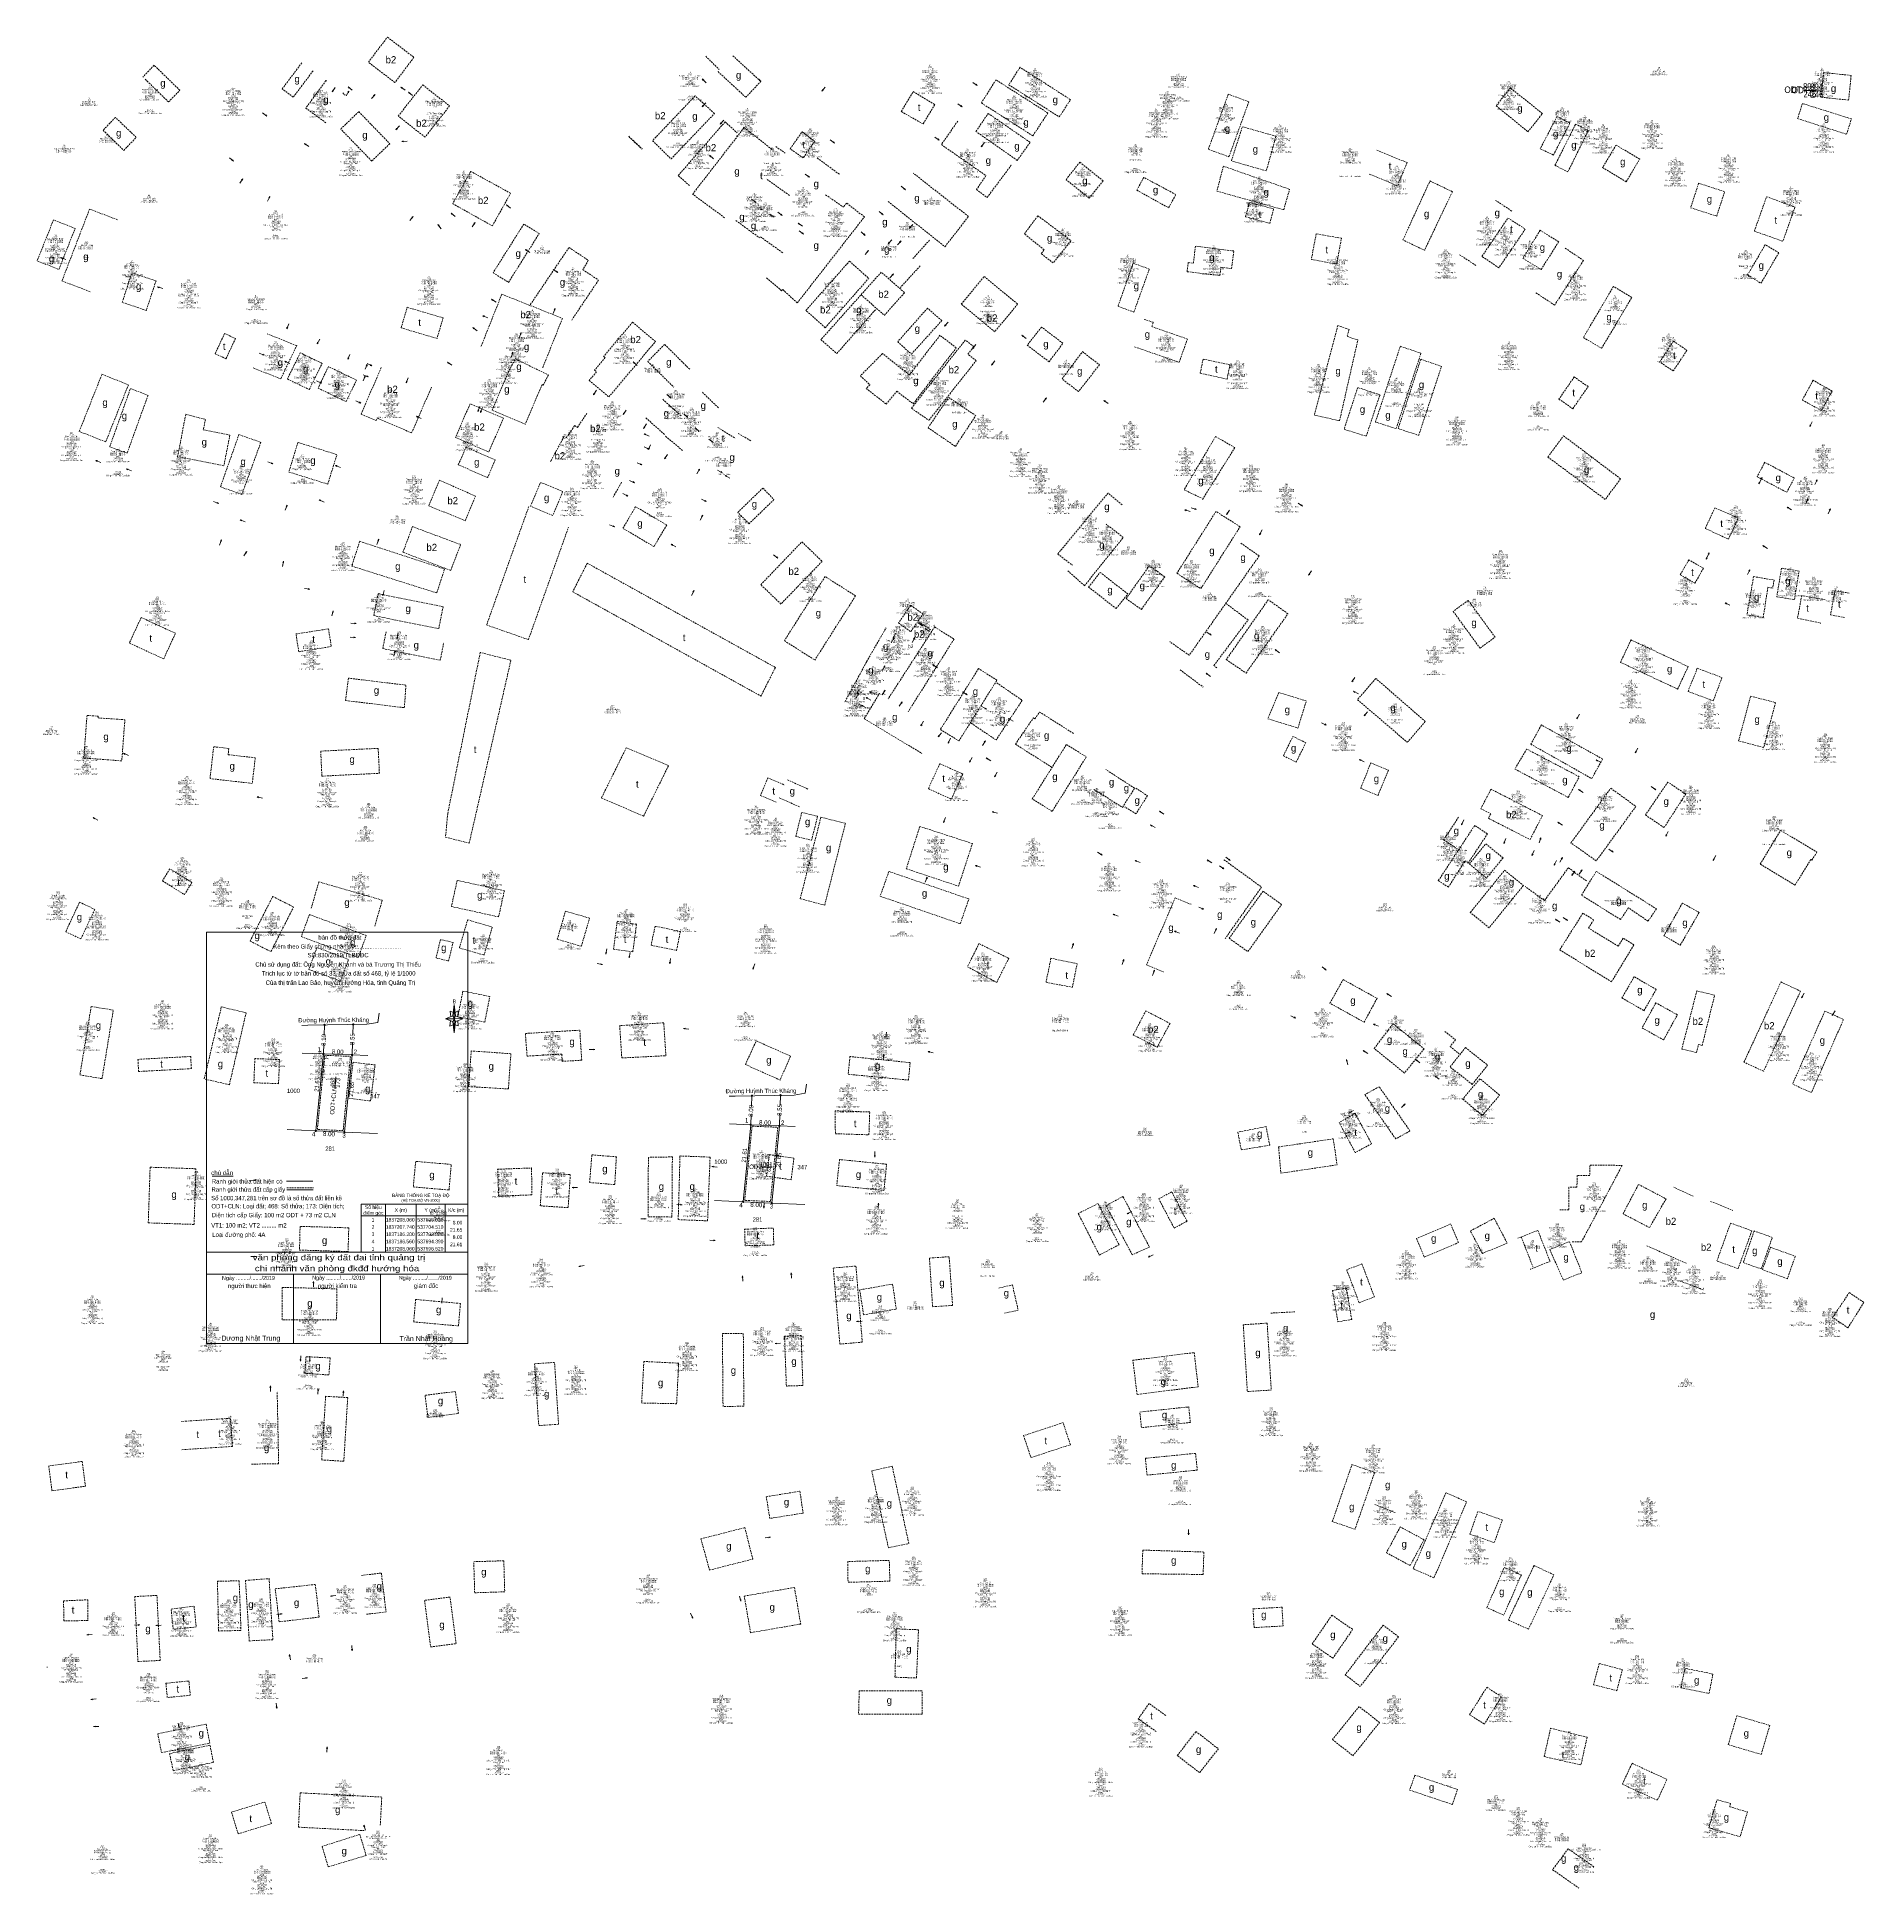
# Model space of a CAD drawing. Header units: metres. Extents: x 537497 to 538007, y 1836993 to 1837512.
import ezdxf
from ezdxf.enums import TextEntityAlignment as Align

# ---------------------------------------------------------------- set-up
doc = ezdxf.new("R2010")
doc.units = ezdxf.units.M
doc.header["$LTSCALE"] = 0.16
doc.header["$PDMODE"] = 32
doc.header["$PDSIZE"] = 0.08
doc.linetypes.add('MEDIUM_DASHED', pattern=[4.5, 3, -1.5])
for name, color, linetype, lineweight in [('1', 7, 'Continuous', 13), ('10', 7, 'Continuous', 13), ('14', 7, 'MEDIUM_DASHED', 13), ('16', 7, 'Continuous', 13), ('17', 7, 'Continuous', 13), ('23', 7, 'Continuous', 13), ('5', 7, 'Continuous', 13), ('6', 7, 'Continuous', 13), ('63', 7, 'Continuous', 13)]:
    doc.layers.add(name, color=color, linetype=linetype, lineweight=lineweight)
doc.layers.add('15', color=7, linetype='Continuous')

msp = doc.modelspace()

# ---------------------------------------------------------------- hatches: boundary and pattern name
at = {"layer": '17'}
for points in [[(537577.75, 1837235.93, 1), (537577.35, 1837235.93, 1)], [(537585.76, 1837236.07, 1), (537585.36, 1837236.07, 1)], [(537577.44, 1837227.85, 1), (537577.04, 1837227.85, 1)], [(537585.43, 1837227.53, 1), (537585.03, 1837227.53, 1)], [(537697.03, 1837216.14, 1), (537696.63, 1837216.14, 1)], [(537705.04, 1837216.28, 1), (537704.64, 1837216.28, 1)], [(537575.31, 1837206.35, 1), (537574.91, 1837206.35, 1)], [(537583.3, 1837205.99, 1), (537582.9, 1837205.99, 1)], [(537696.72, 1837208.06, 1), (537696.32, 1837208.06, 1)], [(537704.71, 1837207.74, 1), (537704.31, 1837207.74, 1)], [(537694.59, 1837186.56, 1), (537694.19, 1837186.56, 1)], [(537702.58, 1837186.2, 1), (537702.18, 1837186.2, 1)]]:
    msp.add_hatch(color=256, dxfattribs=at).paths.add_polyline_path(points)

# ---------------------------------------------------------------- linework, layer by layer
at = {"layer": '1'}
for p, q in [((537571.33, 1837228.08), (537577.24, 1837227.85)), ((537585.23, 1837227.53), (537577.24, 1837227.85)), ((537589.62, 1837227.36), (537585.23, 1837227.53)), ((537580.47, 1837218.51), (537580.74, 1837221.43)), ((537575.11, 1837206.35), (537583.1, 1837205.99)), ((537690.61, 1837208.29), (537696.52, 1837208.06)), ((537704.51, 1837207.74), (537696.52, 1837208.06)), ((537708.9, 1837207.57), (537704.51, 1837207.74)), ((537699.53, 1837196.24), (537702.47, 1837196.24)), ((537694.39, 1837186.56), (537702.38, 1837186.2))]:
    msp.add_line(p, q, dxfattribs=at)
for points in [[(537567.12, 1837206.71), (537575.11, 1837206.35), (537577.24, 1837227.85)], [(537686.4, 1837186.92), (537694.39, 1837186.56), (537696.52, 1837208.06)]]:
    msp.add_lwpolyline(points, dxfattribs=at)
for points in [[(537577.24, 1837227.85), (537585.23, 1837227.53), (537583.1, 1837205.99), (537575.11, 1837206.35)], [(537696.52, 1837208.06), (537704.51, 1837207.74), (537702.38, 1837186.2), (537694.39, 1837186.56)]]:
    msp.add_lwpolyline(points, close=True, dxfattribs=at)
at = {"layer": '1', "linetype": 'MEDIUM_DASHED'}
for points in [[(537577.6, 1837227.44), (537584.79, 1837227.15), (537582.74, 1837206.41), (537575.55, 1837206.73)], [(537696.88, 1837207.65), (537704.07, 1837207.36), (537702.02, 1837186.62), (537694.83, 1837186.94)]]:
    msp.add_lwpolyline(points, close=True, dxfattribs=at)
at = {"layer": '10'}
for p, q in [((537592.36, 1837205.58), (537583.1, 1837205.99)), ((537711.64, 1837185.79), (537702.38, 1837186.2))]:
    msp.add_line(p, q, dxfattribs=at)
for points in [[(537592.84, 1837239.19), (537592.4, 1837236.63), (537589.39, 1837236.14), (537572.86, 1837235.84)], [(537712.12, 1837219.4), (537711.68, 1837216.84), (537708.67, 1837216.35), (537692.14, 1837216.05)]]:
    msp.add_lwpolyline(points, dxfattribs=at)
at = {"layer": '14'}
for p, q in [((537683.96, 1837506.42), (537687.67, 1837502.74)), ((537691.51, 1837506.57), (537699.38, 1837499.3)), ((537565.73, 1837497.29), (537571.26, 1837504.64)), ((537574.34, 1837502.33), (537568.82, 1837494.97)), ((537695.14, 1837494.94), (537687.21, 1837502.28)), ((537537.17, 1837496.91), (537533.99, 1837500)), ((537568.82, 1837494.97), (537565.73, 1837497.29)), ((537582.64, 1837496.21), (537583.28, 1837495.55)), ((537695.14, 1837494.94), (537689.67, 1837500)), ((537699.38, 1837499.44), (537695.14, 1837494.94)), ((537698.77, 1837500), (537699.38, 1837499.44)), ((537990.07, 1837493.22), (537988.74, 1837489)), ((538003.74, 1837488.9), (537990.07, 1837493.22)), ((537694.7, 1837486.52), (537680.29, 1837467.89)), ((537689.35, 1837488.09), (537692.69, 1837485.05)), ((537694.7, 1837486.52), (537702.75, 1837480.15)), ((537754.29, 1837488.29), (537749.72, 1837481.73)), ((537930.32, 1837485.68), (537924.6, 1837474.1)), ((537988.74, 1837489), (538002.39, 1837484.63)), ((538002.39, 1837484.63), (538003.74, 1837488.9)), ((537662.45, 1837484.07), (537666.24, 1837480.51)), ((537662.45, 1837483.99), (537666.24, 1837480.43)), ((537703.5, 1837481.18), (537706.12, 1837479.38)), ((537916.91, 1837480.6), (537920.56, 1837478.82)), ((537715.07, 1837478), (537721.43, 1837473.32)), ((537836.78, 1837472.78), (537828.44, 1837475.71)), ((537921, 1837475.95), (537924.6, 1837474.1)), ((537707.32, 1837467.56), (537700.87, 1837472.18)), ((537836.78, 1837472.78), (537846.92, 1837469.27)), ((537689.23, 1837461.33), (537680.29, 1837467.89)), ((537717.4, 1837467.74), (537722.37, 1837464.29)), ((537908.93, 1837463.19), (537904.44, 1837466.17)), ((537501.9, 1837460.73), (537497.34, 1837449.27)), ((537511.97, 1837463.75), (537519.85, 1837460.7)), ((537692.38, 1837460.52), (537698.98, 1837455.71)), ((537699.2, 1837456.02), (537705.52, 1837451.49)), ((537746.42, 1837455.07), (537741.66, 1837449.77)), ((537497.34, 1837449.27), (537503.39, 1837446.89)), ((537724.07, 1837449.19), (537729.45, 1837444.38)), ((537898.94, 1837447.98), (537894.36, 1837451)), ((537979.67, 1837453.78), (537974.77, 1837445.34)), ((537983.47, 1837451.57), (537979.67, 1837453.78)), ((537717.31, 1837430.62), (537729.45, 1837444.38)), ((537743.82, 1837447.87), (537738.27, 1837441.82)), ((537627.05, 1837439.97), (537621.19, 1837425.25)), ((537720.54, 1837423.39), (537731.6, 1837435.94)), ((537716.12, 1837427.29), (537720.54, 1837423.39)), ((537740.8, 1837417.44), (537733.29, 1837423.4)), ((537860.87, 1837404.61), (537865.98, 1837427.2)), ((537870.89, 1837404.27), (537877.83, 1837425.44)), ((537587.74, 1837406.47), (537593.43, 1837419.57)), ((537821.98, 1837417.9), (537829.48, 1837416.25)), ((537683.01, 1837412.59), (537687.6, 1837408.14)), ((537633.55, 1837403.65), (537624.35, 1837407.58)), ((537671.94, 1837410.63), (537677.21, 1837405.86)), ((537667.25, 1837405.43), (537672.67, 1837400.6)), ((537687.31, 1837402.78), (537692.21, 1837399.69)), ((537876.65, 1837402.42), (537870.89, 1837404.27)), ((537644.38, 1837400.19), (537640.61, 1837393.18)), ((537677.5, 1837396.28), (537672.55, 1837400.46)), ((537692.99, 1837401.08), (537696.54, 1837399.05)), ((537831.63, 1837397.13), (537822.64, 1837382.68)), ((537658.08, 1837383.27), (537660.55, 1837387.62)), ((537796.26, 1837384.45), (537782.19, 1837367.42)), ((537800.19, 1837381.14), (537796.26, 1837384.45)), ((537822.23, 1837383.08), (537817.47, 1837385.37)), ((537782.19, 1837367.42), (537786.29, 1837364.32)), ((537838.44, 1837366.89), (537818.9, 1837339.14)), ((537838.44, 1837366.89), (537833.17, 1837370.55)), ((537703.4, 1837335.73), (537650.86, 1837364.86)), ((537790.82, 1837358.19), (537794.07, 1837362.28)), ((537725.77, 1837355.74), (537714.41, 1837337.81)), ((537790.82, 1837358.19), (537798.52, 1837352.18)), ((537996.45, 1837354.66), (537989.88, 1837355.81)), ((538003.07, 1837356.51), (537999.14, 1837357.15)), ((537593.8, 1837341.01), (537594.74, 1837345.71)), ((537747.85, 1837347.04), (537734.87, 1837326.97)), ((537746.72, 1837346.25), (537743.42, 1837348.49)), ((537747.85, 1837347.04), (537753.26, 1837343.65)), ((537753.26, 1837343.65), (537740.42, 1837323.32)), ((537818.9, 1837339.14), (537813.46, 1837342.97)), ((537703.4, 1837335.73), (537699.36, 1837327.74)), ((537816.36, 1837335.1), (537822.77, 1837330.26)), ((537722.85, 1837326.23), (537725.22, 1837330.57)), ((537728.19, 1837321.43), (537732.5, 1837328.58)), ((537728.19, 1837321.43), (537744.25, 1837311.75)), ((537786.61, 1837317.31), (537777.13, 1837323.3)), ((537770.39, 1837314.31), (537780.49, 1837307.93)), ((537666.61, 1837294.25), (537673.57, 1837308.33)), ((537701.29, 1837304.89), (537705.95, 1837302.91)), ((537712.43, 1837301.8), (537706.65, 1837304.41)), ((537803.64, 1837302.02), (537795.64, 1837307.24)), ((537666.61, 1837294.25), (537654.83, 1837299.25)), ((537710.15, 1837296.81), (537704.33, 1837299.44)), ((537901.72, 1837286.49), (537906.5, 1837282.56)), ((537906.5, 1837282.56), (537901.89, 1837276.93)), ((537924.73, 1837279.8), (537929.91, 1837276.04)), ((537593.66, 1837270.76), (537591.56, 1837263.48)), ((537642.52, 1837259.85), (537644.81, 1837267.7)), ((537644.81, 1837267.7), (537651.69, 1837265.69)), ((537649.24, 1837257.89), (537651.53, 1837265.74)), ((537615.2, 1837257.42), (537622.08, 1837255.42)), ((537642.52, 1837259.85), (537649.4, 1837257.84)), ((537996.33, 1837239.79), (537987.3, 1837219.38)), ((538001.54, 1837237.47), (537992.58, 1837217.03)), ((537996.33, 1837239.79), (538001.54, 1837237.47)), ((537992.58, 1837217.03), (537987.3, 1837219.38)), ((537865.21, 1837211.25), (537860.75, 1837208.65)), ((537528.87, 1837196.19), (537541.66, 1837195.77)), ((537959.58, 1837188.09), (537954.16, 1837190.6)), ((537964.45, 1837186.66), (537970.66, 1837184.11)), ((537584.32, 1837179.27), (537584.12, 1837172.65)), ((537916.21, 1837178.56), (537910.67, 1837176.37)), ((537911.56, 1837176.72), (537914.99, 1837168.05)), ((537916.21, 1837178.56), (537919.64, 1837169.89)), ((537925.8, 1837175.39), (537928.43, 1837175.37)), ((537946.62, 1837174.27), (537957.8, 1837169.28)), ((537919.64, 1837169.89), (537914.1, 1837167.7)), ((537962.33, 1837162), (537955.94, 1837164.41)), ((537765.8, 1837162.46), (537769.57, 1837163.31)), ((537862.75, 1837162.46), (537858.9, 1837161.75)), ((537858.9, 1837161.75), (537860.41, 1837153.03)), ((537864.27, 1837153.7), (537862.75, 1837162.46)), ((537841.66, 1837155.45), (537848.36, 1837155.8)), ((537860.41, 1837153.03), (537864.27, 1837153.7)), ((537840.67, 1837152.65), (537841.81, 1837133.96)), ((537551.33, 1837126.08), (537537.63, 1837125.19)), ((537870.69, 1837102.01), (537876.41, 1837099.75)), ((537694.85, 1837095.55), (537697.09, 1837086.78)), ((537877.32, 1837065.05), (537866.65, 1837051.23)), ((537500, 1837056.56), (537500.26, 1837056.6)), ((537933.32, 1837057.61), (537939.8, 1837055.9)), ((537897.16, 1837043.32), (537901.29, 1837040.72)), ((537570.75, 1837021.5), (537593.52, 1837020.32)), ((537593.11, 1837012.44), (537593.52, 1837020.32)), ((537931.85, 1837000.88), (537924.69, 1837005.88)), ((537920.34, 1837000.04), (537927.69, 1836994.9))]:
    msp.add_line(p, q, dxfattribs=at)
at = {"layer": '14', "linetype": 'Continuous'}
for p, q in [((537990.49, 1837496.86), (537993.84, 1837496.86)), ((537992.5, 1837496.77), (537995.85, 1837496.77))]:
    msp.add_line(p, q, dxfattribs=at)
at = {"layer": '14'}
for points in [[(537595.11, 1837511.74), (537602.49, 1837506.12), (537597.22, 1837499.07), (537589.78, 1837504.74)], [(537782.64, 1837489.46), (537785.77, 1837494.28), (537771.69, 1837503.32), (537768.55, 1837498.45)], [(537598.13, 1837489.7), (537604.97, 1837498.41), (537612.44, 1837492.53), (537605.61, 1837483.83)], [(537669.1, 1837482.83), (537674.28, 1837477.73), (537686.38, 1837490.41), (537681.01, 1837495.34)], [(537744.61, 1837487.52), (537738.5, 1837490.98), (537741.85, 1837496.55), (537747.87, 1837492.91)], [(537760.89, 1837493.36), (537775.26, 1837484.19), (537779.46, 1837490.56), (537764.96, 1837499.81)], [(537835.54, 1837493.68), (537829.81, 1837495.82), (537824.25, 1837480.43), (537830, 1837478.35)], [(537908.54, 1837497.6), (537904.58, 1837492.57), (537913.42, 1837485.34), (537917.49, 1837490.37)], [(537587.11, 1837490.94), (537595.77, 1837481.98), (537590.72, 1837477.14), (537582.08, 1837486.08)], [(537774.5, 1837482.35), (537770.92, 1837477.33), (537759.38, 1837485.41), (537762.8, 1837490.45)], [(537519.17, 1837489.34), (537515.74, 1837485.76), (537521.51, 1837480.11), (537525, 1837483.75)], [(537710.85, 1837485.33), (537714.39, 1837482.63), (537711.14, 1837478.04), (537707.53, 1837480.55)], [(537833.74, 1837486.72), (537843.13, 1837484.07), (537840.43, 1837474.4), (537830.67, 1837477.19)], [(537934.29, 1837475.31), (537940.88, 1837471.36), (537944.64, 1837477.69), (537938.03, 1837481.61)], [(537784.53, 1837471.94), (537788.36, 1837476.83), (537794.87, 1837471.64), (537791, 1837466.78)], [(537624.4, 1837459.05), (537629.48, 1837468.14), (537618.37, 1837474.27), (537613.32, 1837465.24)], [(537806.22, 1837472.59), (537804.29, 1837469), (537813.14, 1837464.09), (537815.18, 1837467.79)], [(537878.56, 1837455.11), (537886.09, 1837471.58), (537892.37, 1837468.59), (537884.59, 1837452.24)], [(537961.09, 1837470.95), (537958.86, 1837464.1), (537966.14, 1837461.78), (537968.36, 1837468.58)], [(537980.07, 1837467.19), (537987.99, 1837464.26), (537984.61, 1837454.75), (537976.65, 1837457.58)], [(537628.89, 1837443.27), (537637.47, 1837456.89), (537633.16, 1837459.54), (537624.61, 1837445.97)], [(537772.89, 1837456.81), (537776.66, 1837461.87), (537785.89, 1837454.91), (537780.9, 1837448.68), (537777.61, 1837451.31), (537778.45, 1837452.36)], [(537907.88, 1837461.24), (537912.71, 1837458.15), (537905.34, 1837447.32), (537900.61, 1837450.53)], [(537861.41, 1837455.59), (537854.34, 1837456.83), (537853, 1837449.69), (537860.05, 1837448.37)], [(537917.14, 1837446.87), (537922.05, 1837454.62), (537916.83, 1837457.81), (537912.05, 1837449.98)], [(537803.28, 1837448.64), (537799.03, 1837436.58), (537803.47, 1837434.98), (537807.76, 1837446.97)], [(537530.51, 1837443.69), (537527.8, 1837435.44), (537521.08, 1837437.7), (537523.75, 1837445.89)], [(537755.29, 1837437.23), (537761.72, 1837444.91), (537771.01, 1837437.18), (537764.6, 1837429.48)], [(537942.43, 1837439.03), (537937.32, 1837442.12), (537928.93, 1837427.88), (537934.03, 1837424.86)], [(537600.63, 1837436.31), (537610.65, 1837433.35), (537608.95, 1837427.6), (537598.93, 1837430.56)], [(537749.84, 1837432.59), (537745.86, 1837436.06), (537737.53, 1837426.68), (537741.35, 1837423.22)], [(537549.65, 1837429), (537547, 1837423.34), (537550.04, 1837421.95), (537552.68, 1837427.58)], [(537669.9, 1837426.72), (537663.5, 1837432.15), (537655.46, 1837422.62), (537655.87, 1837422.28), (537652.95, 1837418.77), (537653.49, 1837418.32), (537651.44, 1837415.86), (537656.89, 1837411.27)], [(537777.66, 1837430.8), (537773.7, 1837425.71), (537779.77, 1837421.11), (537783.66, 1837426.25)], [(537567.2, 1837416.29), (537573.3, 1837413.34), (537576.87, 1837420.64), (537570.78, 1837423.62)], [(537741.35, 1837408.13), (537746.27, 1837404.75), (537759.42, 1837421.4), (537757.12, 1837423.2), (537758.77, 1837425.3), (537756.4, 1837427.16)], [(537783.41, 1837416.33), (537789.12, 1837423.93), (537793.84, 1837420.24), (537787.99, 1837412.75)], [(537954.06, 1837426.87), (537957.83, 1837424.28), (537954.01, 1837418.54), (537950.23, 1837421.02)], [(537509.08, 1837401.66), (537515.43, 1837417.6), (537522.82, 1837414.67), (537516.47, 1837398.72)], [(537578.64, 1837419.75), (537575.74, 1837413.73), (537583.57, 1837409.97), (537586.47, 1837415.98)], [(537877.23, 1837402.42), (537882.97, 1837400.56), (537889.33, 1837419.82), (537883.53, 1837421.79)], [(537517.59, 1837397.35), (537523.38, 1837413.62), (537528.28, 1837411.72), (537522.45, 1837395.59)], [(537862.13, 1837402.25), (537868.32, 1837400.31), (537872.13, 1837411.88), (537865.93, 1837413.9)], [(537926.38, 1837416.85), (537922.1, 1837410.69), (537925.97, 1837408), (537930.25, 1837414.16)], [(537998.34, 1837412.92), (537993.06, 1837415.92), (537990.04, 1837410.41), (537995.36, 1837407.49)], [(537614.09, 1837399.95), (537623.42, 1837395.93), (537627.47, 1837405.32), (537618.18, 1837409.36)], [(537536.52, 1837394.6), (537538.84, 1837406.43), (537544.29, 1837405), (537543.72, 1837402.1), (537551.14, 1837400.64), (537549.45, 1837392.06)], [(537553.66, 1837400.77), (537559.77, 1837398.61), (537554.48, 1837384.06), (537548.5, 1837386.17)], [(537581.02, 1837395.18), (537570.1, 1837398.58), (537567.61, 1837390.31), (537578.45, 1837386.93)], [(537617.03, 1837397.24), (537625.15, 1837393.71), (537623.06, 1837388.77), (537614.89, 1837392.32)], [(537919, 1837394.49), (537923.39, 1837400.43), (537939.31, 1837388.41), (537935.03, 1837382.67)], [(537979.56, 1837393.03), (537977.45, 1837389), (537985.69, 1837384.65), (537987.81, 1837388.62)], [(537616.85, 1837376.7), (537619.67, 1837383.57), (537609.61, 1837388.07), (537606.66, 1837380.88)], [(537635.06, 1837380.75), (537637.83, 1837387.43), (537644.02, 1837384.85), (537641.24, 1837378.18)], [(537703, 1837382.62), (537696.04, 1837375.87), (537692.9, 1837379.05), (537699.89, 1837385.83)], [(537664.38, 1837380.63), (537673.06, 1837375.53), (537669.51, 1837369.49), (537660.83, 1837374.59)], [(537815.47, 1837362.03), (537822.18, 1837357.75), (537833.11, 1837375.05), (537826.38, 1837379.3)], [(537972.15, 1837377.46), (537965.63, 1837380.33), (537962.93, 1837374.56), (537969.43, 1837371.56)], [(537587.39, 1837370.96), (537585.13, 1837364.05), (537608.88, 1837356.55), (537611.06, 1837363.22)], [(537615.54, 1837370.06), (537612.76, 1837362.83), (537599.44, 1837367.92), (537602.1, 1837375.06)], [(537710.79, 1837370.82), (537716.44, 1837365.37), (537704.95, 1837353.46), (537699.32, 1837358.85)], [(537958.37, 1837365.77), (537955.95, 1837361.62), (537960.07, 1837359.28), (537962.44, 1837363.46)], [(537801.28, 1837354.96), (537805.55, 1837351.97), (537812.07, 1837361.04), (537807.79, 1837364.15)], [(537984.23, 1837363.46), (537982.92, 1837355.48), (537987.83, 1837354.68), (537989.12, 1837362.67)], [(537610.64, 1837352.71), (537609.41, 1837346.58), (537591.27, 1837350.22), (537592.5, 1837356.35)], [(537741.17, 1837353.09), (537737.74, 1837348.16), (537741.19, 1837345.74), (537744.63, 1837350.68)], [(537829.25, 1837337.94), (537834.76, 1837334.17), (537846.45, 1837350.72), (537840.97, 1837354.65)], [(537892.58, 1837351.4), (537900.08, 1837341.13), (537904.27, 1837344.2), (537896.79, 1837354.47)], [(537523.07, 1837342.55), (537532.66, 1837338.13), (537535.94, 1837345.27), (537526.36, 1837349.69)], [(537579.44, 1837341.57), (537570.36, 1837340.13), (537569.57, 1837345.09), (537578.65, 1837346.53)], [(537629.57, 1837337.76), (537621.01, 1837339.92), (537611.93, 1837294.9), (537611.32, 1837288.35), (537617.94, 1837286.68)], [(537942.23, 1837343.42), (537939.29, 1837337.16), (537955.23, 1837329.7), (537958.16, 1837335.98)], [(537765.24, 1837332.2), (537760.09, 1837335.42), (537749.46, 1837318.43), (537754.62, 1837315.21)], [(537960.73, 1837335.53), (537967.62, 1837332.92), (537965.18, 1837326.42), (537958.14, 1837329.06)], [(537583.44, 1837326.51), (537599.82, 1837324.5), (537600.29, 1837330.8), (537584.2, 1837332.75)], [(537865.88, 1837326.74), (537879.78, 1837314.84), (537884.81, 1837320.64), (537870.98, 1837332.68)], [(537843.89, 1837328.75), (537840.89, 1837321.4), (537849.26, 1837318.83), (537851.58, 1837326.39)], [(537972.27, 1837315.22), (537975.6, 1837327.76), (537982.57, 1837325.92), (537979.26, 1837313.38)], [(537510.36, 1837310.45), (537511.25, 1837322.34), (537514.36, 1837322.13), (537514.33, 1837321.66), (537521.82, 1837321.15), (537520.96, 1837309.66)], [(537914.26, 1837314.31), (537931.27, 1837304.71), (537934.29, 1837310.2), (537917.2, 1837319.68)], [(537790.18, 1837310.76), (537780.66, 1837295.56), (537775.11, 1837299.04), (537784.63, 1837314.24)], [(537545.59, 1837304.71), (537546.61, 1837313.61), (537550.84, 1837313.13), (537550.64, 1837311.38), (537558.21, 1837310.52), (537557.39, 1837303.36)], [(537592.52, 1837313.15), (537576.48, 1837312.38), (537576.82, 1837305.39), (537592.87, 1837306.19)], [(537749.29, 1837308.88), (537746.09, 1837301.9), (537752.52, 1837298.95), (537755.69, 1837305.99)], [(537874.5, 1837307.08), (537871.62, 1837300), (537866.77, 1837301.97), (537869.6, 1837309.09)], [(537913.09, 1837312.96), (537909.82, 1837307.37), (537924.71, 1837299.45), (537927.77, 1837305.23)], [(537951.45, 1837291.01), (537957.49, 1837300.36), (537952.52, 1837303.75), (537946.25, 1837294.56)], [(537903.14, 1837301.75), (537900.3, 1837296.3), (537903.06, 1837294.91), (537902.4, 1837293.64), (537914.04, 1837287.68), (537917.51, 1837294.38)], [(537932.54, 1837281.74), (537925.46, 1837286.73), (537936.57, 1837302.03), (537943.58, 1837296.94)], [(537715.17, 1837294.18), (537710.75, 1837295.28), (537709.09, 1837288.58), (537713.51, 1837287.49)], [(537722.94, 1837292.21), (537717.15, 1837269.39), (537710.33, 1837271.15), (537716.11, 1837293.94)], [(537743.71, 1837291.36), (537739.94, 1837279.53), (537754.51, 1837274.67), (537758.39, 1837286.57)], [(537888.44, 1837276.21), (537891.25, 1837274.43), (537895.87, 1837281.69), (537896.76, 1837281.09), (537902.14, 1837289.27), (537898.6, 1837291.65)], [(537978.29, 1837280.83), (537983.95, 1837290.24), (537994.12, 1837284.2), (537992.72, 1837281.94), (537992.43, 1837282.12), (537987.99, 1837274.95)], [(537532.29, 1837276.15), (537538.44, 1837272.33), (537540.53, 1837275.69), (537534.38, 1837279.51)], [(537757.39, 1837271.11), (537735.08, 1837278.77), (537732.63, 1837271.86), (537755.01, 1837264.18)], [(537902.62, 1837263.06), (537897.37, 1837267.3), (537906.93, 1837279.14), (537912.18, 1837274.9)], [(537949.32, 1837268.34), (537946.99, 1837264.9), (537941.5, 1837268.62), (537939.29, 1837265.35), (537928.39, 1837272.16), (537932.53, 1837278.81)], [(537614.57, 1837276.29), (537612.97, 1837269.01), (537626.14, 1837266.08), (537627.75, 1837273.39)], [(537844.68, 1837269.55), (537839.52, 1837273.27), (537830.05, 1837260.14), (537835.27, 1837256.4)], [(537509.16, 1837270.19), (537513.42, 1837268.19), (537509.55, 1837259.95), (537505.3, 1837261.94)], [(537951.42, 1837260.82), (537955.98, 1837258.2), (537961.24, 1837267.33), (537956.57, 1837269.96)], [(537571.06, 1837260.58), (537586.96, 1837254.73), (537589.21, 1837260.9), (537573.33, 1837266.74)], [(537659.27, 1837264.88), (537664.6, 1837263.96), (537663.59, 1837256.36), (537658.23, 1837257.07)], [(537676.88, 1837262.04), (537669.85, 1837263.48), (537668.69, 1837258.19), (537675.8, 1837256.74)], [(537573.14, 1837251.41), (537581.99, 1837248.18), (537584.26, 1837254.24), (537575.44, 1837257.54)], [(537609.93, 1837259.79), (537608.67, 1837254.62), (537612.16, 1837253.77), (537613.43, 1837258.92)], [(537760.22, 1837258.63), (537757.02, 1837252.17), (537765.18, 1837247.78), (537768.52, 1837254.52)], [(537780.32, 1837254.54), (537778.94, 1837247.86), (537786.28, 1837246.42), (537787.64, 1837253.03)], [(537861.86, 1837248.59), (537871.33, 1837243.34), (537867.74, 1837236.69), (537858.2, 1837241.98)], [(537939.7, 1837243.47), (537945.84, 1837239.9), (537949.26, 1837245.83), (537943.11, 1837249.38)], [(537984.08, 1837247.92), (537989.54, 1837245.37), (537979.23, 1837222.97), (537973.76, 1837225.52)], [(537616.19, 1837245.37), (537614.75, 1837238.21), (537622.25, 1837236.71), (537623.69, 1837243.86)], [(537945.3, 1837235.11), (537951.3, 1837231.73), (537955.18, 1837238.77), (537949.15, 1837242.09)], [(537960.61, 1837245.45), (537956.41, 1837229.2), (537960.49, 1837228.21), (537961.04, 1837230.47), (537962.09, 1837230.21), (537965.56, 1837244.23)], [(537509.28, 1837221.96), (537515.45, 1837220.93), (537518.59, 1837240.07), (537512.42, 1837241.08)], [(537555.66, 1837239.32), (537550.98, 1837219.23), (537543.98, 1837220.85), (537548.75, 1837240.96)], [(537659.94, 1837235.72), (537660.53, 1837226.7), (537672.84, 1837227.34), (537672.24, 1837236.52)], [(537806.78, 1837239.85), (537813.55, 1837236.34), (537809.94, 1837229.69), (537803.3, 1837233.13)], [(537870.52, 1837229.35), (537875.81, 1837236.24), (537884.46, 1837229.24), (537879, 1837222.49)], [(537649.33, 1837226.07), (537643.88, 1837225.75), (537643.76, 1837227.8), (537636.68, 1837227.37), (537634.08, 1837227.21), (537633.62, 1837233.54), (537648.82, 1837234.46)], [(537698.03, 1837231.48), (537707.63, 1837227.2), (537704.7, 1837220.52), (537695.05, 1837224.87)], [(537540.38, 1837223.72), (537525.64, 1837222.91), (537525.47, 1837226.31), (537540.19, 1837227.12)], [(537558.1, 1837226.52), (537557.83, 1837219.78), (537564.72, 1837219.52), (537564.97, 1837226.26)], [(537618.5, 1837228.66), (537617.76, 1837218.71), (537628.87, 1837218.05), (537629.56, 1837227.89)], [(537724.21, 1837227.1), (537723.71, 1837222.15), (537740.53, 1837220.53), (537741.02, 1837225.4)], [(537895.99, 1837229.6), (537902.2, 1837224.72), (537897.9, 1837219.33), (537891.73, 1837224.18)], [(537585.5, 1837225.51), (537584.33, 1837215.45), (537590.42, 1837214.7), (537591.66, 1837224.75)], [(537905.55, 1837216.35), (537900.06, 1837220.89), (537895.25, 1837215.22), (537900.79, 1837210.62)], [(537729.72, 1837211.62), (537720.08, 1837211.93), (537720.14, 1837205.54), (537729.51, 1837205.24)], [(537832.49, 1837205.99), (537833.41, 1837201.03), (537841.38, 1837202.33), (537840.37, 1837207.52)], [(537652.17, 1837199.65), (537659.01, 1837199.09), (537658.56, 1837191.35), (537651.54, 1837191.92)], [(537701.75, 1837199.69), (537708.58, 1837198.74), (537707.8, 1837192.71), (537700.91, 1837193.67)], [(537612.91, 1837196.97), (537602.99, 1837197.82), (537602.32, 1837190.69), (537612.3, 1837189.83)], [(537625.87, 1837195.63), (537635.33, 1837195.98), (537635.45, 1837188.47), (537626.15, 1837188.13)], [(537637.78, 1837185.41), (537638.39, 1837194.65), (537646.16, 1837194.14), (537645.55, 1837184.9)], [(537674.64, 1837199.07), (537667.95, 1837198.95), (537667.84, 1837182.33), (537674.53, 1837182.29)], [(537685.17, 1837199.01), (537676.77, 1837199.34), (537676.27, 1837181.55), (537684.47, 1837181.23)], [(537721.3, 1837198.35), (537720.52, 1837191.06), (537733.7, 1837189.71), (537734.44, 1837197.02)], [(537810.39, 1837187.39), (537814.69, 1837179.2), (537818.29, 1837181.1), (537814.06, 1837189.29)], [(537944.31, 1837191.41), (537951.99, 1837187.36), (537947.38, 1837179.33), (537940.01, 1837183.18)], [(537787.93, 1837183.26), (537793.8, 1837171.68), (537799.31, 1837174.52), (537793.46, 1837186.06)], [(537800.41, 1837188.01), (537807.81, 1837173.9), (537803, 1837171.75), (537795.67, 1837185.48)], [(537694.81, 1837178.88), (537702.82, 1837179.22), (537702.95, 1837174.49), (537694.94, 1837174.27)], [(537882.31, 1837176.3), (537884.51, 1837171.1), (537894.04, 1837175.14), (537891.84, 1837180.34)], [(537904.02, 1837181.93), (537907.68, 1837175), (537900.73, 1837172.13), (537897.39, 1837178.39)], [(537970.02, 1837180.59), (537975.96, 1837178.44), (537972.11, 1837167.87), (537966.19, 1837170.01)], [(537981.67, 1837176.61), (537976.59, 1837178.39), (537973.55, 1837169.55), (537978.58, 1837167.79)], [(537981.17, 1837173.84), (537988.07, 1837171.33), (537985.86, 1837165.06), (537978.9, 1837167.59)], [(537725.87, 1837168.59), (537727.66, 1837147.34), (537721.38, 1837146.8), (537719.55, 1837168.05)], [(537746.4, 1837170.83), (537747.29, 1837157.24), (537752.85, 1837157.6), (537751.9, 1837171.21)], [(537867.13, 1837169.17), (537862.87, 1837167.57), (537866.33, 1837158.36), (537870.59, 1837159.96)], [(537726.92, 1837161.94), (537728.03, 1837154.98), (537737.14, 1837156.59), (537736.11, 1837163.56)], [(537565.69, 1837162.65), (537580.97, 1837162.23), (537580.93, 1837153.56), (537565.69, 1837153.56)], [(537615.49, 1837158.15), (537602.98, 1837159.27), (537602.43, 1837153), (537614.93, 1837151.88)], [(537998.5, 1837154.23), (538003.15, 1837161.17), (538007.21, 1837158.45), (538002.79, 1837151.36)], [(537694.44, 1837149.79), (537694.61, 1837129.47), (537688.78, 1837129.37), (537688.61, 1837149.74)], [(537710.57, 1837149.19), (537711.08, 1837135.24), (537706.46, 1837135.09), (537705.95, 1837149.02)], [(537572.4, 1837143.29), (537579.13, 1837142.94), (537578.78, 1837138.18), (537572.06, 1837138.67)], [(537803.18, 1837142.29), (537820.3, 1837144.43), (537821.4, 1837134.88), (537804.37, 1837132.75)], [(537637.34, 1837124.06), (537642.89, 1837124.43), (537641.74, 1837141.69), (537636.19, 1837141.32)], [(537666.68, 1837141.96), (537666.07, 1837130.36), (537675.83, 1837130.16), (537676.4, 1837141.47)], [(537584.03, 1837131.86), (537577.86, 1837132.23), (537576.75, 1837114.47), (537582.92, 1837114.08)], [(537605.6, 1837132.49), (537606.4, 1837126.33), (537614.91, 1837127.43), (537614.06, 1837133.58)], [(537805.12, 1837127.83), (537818.78, 1837129.27), (537819.22, 1837124.92), (537805.58, 1837123.48)], [(537783.71, 1837124.87), (537772.69, 1837121.24), (537774.73, 1837115.1), (537785.73, 1837118.72)], [(537500.58, 1837112.81), (537501.47, 1837105.87), (537510.8, 1837107.1), (537509.89, 1837114.04)], [(537736.01, 1837112.71), (537730.3, 1837111.41), (537734.94, 1837089.92), (537740.63, 1837091.14)], [(537806.67, 1837114.91), (537820.68, 1837116.3), (537821.15, 1837111.61), (537807.14, 1837110.22)], [(537870.67, 1837110.97), (537865.19, 1837095.11), (537858.85, 1837097.26), (537864.34, 1837113.16)], [(537700.86, 1837104.19), (537710.26, 1837105.73), (537711.11, 1837099.61), (537701.84, 1837098.11)], [(537890.54, 1837105.29), (537881.44, 1837084.1), (537887.22, 1837081.53), (537896.35, 1837102.79)], [(537899.47, 1837100.1), (537897.27, 1837093.72), (537904.07, 1837091.36), (537906.3, 1837097.7)], [(537877.81, 1837095.76), (537873.95, 1837088.54), (537880.57, 1837084.97), (537884.46, 1837092.18)], [(537619.2, 1837086.04), (537627.6, 1837086.3), (537627.84, 1837077.63), (537619.47, 1837077.37)], [(537735.19, 1837086.41), (537723.6, 1837086.09), (537723.67, 1837080.29), (537735.35, 1837080.61)], [(537805.73, 1837082.67), (537822.79, 1837082.47), (537822.99, 1837088.74), (537805.94, 1837089.28)], [(537547.65, 1837080.57), (537553.72, 1837080.72), (537554.23, 1837066.84), (537547.99, 1837066.69)], [(537556.55, 1837063.85), (537555.49, 1837080.82), (537562.07, 1837081.31), (537563.13, 1837064.26), (537557.81, 1837064.01)], [(537911.61, 1837082.35), (537906.72, 1837071.12), (537901.98, 1837073.2), (537906.86, 1837084.42)], [(537915.16, 1837084.98), (537908, 1837069.77), (537913.6, 1837067.17), (537920.7, 1837082.39)], [(537504.71, 1837075.1), (537511.45, 1837075.4), (537511.53, 1837069.61), (537504.79, 1837069.52)], [(537530.77, 1837076.62), (537524.58, 1837076.31), (537525.46, 1837058.17), (537531.68, 1837058.48)], [(537563.8, 1837078.47), (537574.98, 1837079.69), (537576.05, 1837070.57), (537564.88, 1837069.26)], [(537612.57, 1837076.18), (537605.5, 1837075.25), (537607.19, 1837062.24), (537614.26, 1837063.16)], [(537708.72, 1837078.85), (537710.46, 1837068.64), (537696.47, 1837066.21), (537694.71, 1837076.44)], [(537534.73, 1837072.78), (537541.12, 1837073.67), (537541.74, 1837067.84), (537535.33, 1837067.16)], [(537837.03, 1837067.64), (537836.7, 1837072.88), (537844.81, 1837073.34), (537845.11, 1837068.1)], [(537858.73, 1837071.11), (537864.53, 1837067.12), (537859.01, 1837059.1), (537853.22, 1837063.08)], [(537957.3, 1837056.27), (537956.11, 1837050.86), (537963.99, 1837049.25), (537965.1, 1837054.68)], [(537539.69, 1837052.74), (537540.09, 1837048.75), (537533.66, 1837048.11), (537533.26, 1837052.1)], [(537726.8, 1837049.96), (537726.62, 1837043.49), (537744.34, 1837043.51), (537744.33, 1837049.98)], [(537866.33, 1837045.64), (537858.93, 1837036.39), (537864.59, 1837031.85), (537872, 1837041.11)], [(537919.78, 1837039.55), (537929.98, 1837037.03), (537928.24, 1837029.3), (537917.99, 1837031.61)], [(537969.36, 1837034.96), (537978.56, 1837032.23), (537980.96, 1837040.32), (537971.76, 1837043.05)], [(537535.3, 1837027.65), (537546.56, 1837030), (537545.57, 1837034.78), (537534.31, 1837032.48)], [(537820.78, 1837038.64), (537827.06, 1837033.78), (537821.78, 1837027.14), (537815.59, 1837031.93)], [(537949.57, 1837019.42), (537939.82, 1837023.91), (537942.51, 1837029.75), (537952.26, 1837025.25)], [(537881.91, 1837026.44), (537880.44, 1837022.27), (537892.37, 1837018.25), (537893.78, 1837022.44)], [(537551.57, 1837016.12), (537560.89, 1837018.94), (537562.75, 1837012.92), (537553.45, 1837010.05)], [(537966.23, 1837019.56), (537970, 1837018.53), (537969.77, 1837017.61), (537974.71, 1837016.16), (537972.69, 1837009.23), (537963.96, 1837011.77)], [(537587.4, 1837009.9), (537576.88, 1837006.54), (537578.59, 1837000.84), (537589.17, 1837004.01)]]:
    msp.add_lwpolyline(points, close=True, dxfattribs=at)
for points in [[(537537.17, 1837496.91), (537529.98, 1837503.9), (537526.85, 1837500.61)], [(537996, 1837501.84), (537995.3, 1837494.97), (538002.97, 1837494.16)], [(537996, 1837501.84), (538003.67, 1837501.06), (538002.97, 1837494.16)], [(537527.48, 1837500), (537534, 1837493.65), (537537.17, 1837496.91)], [(537578.14, 1837499.48), (537577.95, 1837499.61), (537572.33, 1837491.93), (537577.88, 1837487.86)], [(537679.43, 1837470.28), (537676.28, 1837473.1), (537689.35, 1837488.09)], [(537920.56, 1837478.82), (537925.17, 1837487.74), (537921.56, 1837489.6), (537916.91, 1837480.6)], [(537921, 1837475.95), (537926.77, 1837487.47), (537930.32, 1837485.68)], [(537749.72, 1837481.73), (537762.18, 1837473.07), (537759.53, 1837469.21), (537762.49, 1837466.97), (537769.4, 1837476.19)], [(537869.11, 1837473.52), (537877.1, 1837470.28), (537879.73, 1837476.71), (537871.18, 1837480.2)], [(537828.44, 1837475.71), (537826.62, 1837468.74), (537845.28, 1837463.54), (537846.92, 1837469.27)], [(537734.84, 1837465.85), (537750.73, 1837453.23), (537757.29, 1837461.66), (537741.86, 1837473.79)], [(537709.51, 1837437.52), (537728.24, 1837461.55), (537723.26, 1837465.43), (537722.37, 1837464.29)], [(537834.63, 1837461.57), (537835.72, 1837465.59), (537842.44, 1837463.77), (537842.45, 1837463.77)], [(537503.39, 1837446.89), (537507.94, 1837458.33), (537501.9, 1837460.73)], [(537511.97, 1837463.75), (537504.26, 1837443.68), (537512.19, 1837440.63)], [(537834.63, 1837461.57), (537841.4, 1837459.74), (537842.44, 1837463.77)], [(537634.98, 1837437.03), (537645.79, 1837453.01), (537651.18, 1837449.43), (537649.65, 1837446.83), (537654.03, 1837443.89), (537646.47, 1837432.63)], [(537717.31, 1837430.62), (537711.92, 1837435.45), (537724.07, 1837449.19)], [(537818.32, 1837446.25), (537818.64, 1837448.8), (537820.09, 1837448.62), (537820.65, 1837453.38)], [(537818.32, 1837446.25), (537827.44, 1837445.18), (537827.77, 1837447.48), (537830.72, 1837447.14), (537831.39, 1837452.03), (537820.65, 1837453.38)], [(537923.86, 1837452.82), (537928.95, 1837449.39), (537920.92, 1837436.92), (537915.59, 1837440.41)], [(537974.77, 1837445.34), (537978.5, 1837443.01), (537983.47, 1837451.57)], [(537709.51, 1837437.52), (537705.39, 1837441.31), (537705.14, 1837440.93), (537700.84, 1837444.61)], [(537727.31, 1837439.82), (537733.81, 1837434.08), (537739.45, 1837440.4), (537732.94, 1837446.12), (537716.12, 1837427.29)], [(537627.05, 1837439.97), (537643.96, 1837433.21), (537638.39, 1837419.27)], [(537557.64, 1837419.39), (537565.32, 1837416.32), (537569.78, 1837425.6), (537561.55, 1837428.9)], [(537737.29, 1837412.87), (537741.84, 1837409.35), (537753.87, 1837424.99), (537749.34, 1837428.49), (537740.8, 1837417.44)], [(537803.67, 1837425.25), (537816.1, 1837420.96), (537818.41, 1837427.45), (537808.49, 1837430.9)], [(537806.34, 1837432.93), (537808.85, 1837432.15), (537808.49, 1837430.9)], [(537860.37, 1837431.19), (537853.84, 1837406.22), (537860.87, 1837404.61)], [(537860.37, 1837431.19), (537863.54, 1837430.14), (537862.97, 1837428.17), (537865.98, 1837427.2)], [(537679.48, 1837418.99), (537672.48, 1837425.94), (537667.76, 1837421.19), (537675.02, 1837414.04)], [(537733.29, 1837423.4), (537727.12, 1837417.17), (537729.78, 1837414.69), (537728.74, 1837413.66), (537734.32, 1837409.29), (537737.29, 1837412.87)], [(537877.83, 1837425.44), (537883.6, 1837423.48), (537876.65, 1837402.42)], [(537624.35, 1837407.58), (537627.68, 1837415.39), (537629.09, 1837418.68)], [(537629.09, 1837418.68), (537630.77, 1837421.92), (537640.05, 1837417.41)], [(537829.48, 1837416.25), (537830.27, 1837420.23), (537822.76, 1837421.87), (537821.98, 1837417.9)], [(537587.74, 1837406.47), (537591.92, 1837404.67), (537592.24, 1837405.4), (537601.86, 1837401.22), (537607.4, 1837413.98)], [(537638.29, 1837414.75), (537637.01, 1837411.75), (537633.55, 1837403.65)], [(537640.05, 1837417.41), (537638.59, 1837414.59), (537638.29, 1837414.75)], [(537746, 1837402.67), (537751.78, 1837411.13), (537759.33, 1837406.06)], [(537645.03, 1837399.83), (537647.37, 1837403.29), (537648.13, 1837402.78), (537650.72, 1837406.61)], [(537746, 1837402.67), (537753.64, 1837397.48), (537759.33, 1837406.06)], [(537831.63, 1837397.13), (537826.26, 1837400.23), (537817.47, 1837385.37)], [(537634.59, 1837380.73), (537622.79, 1837347.6), (537634.46, 1837343.51), (537645.63, 1837374.87)], [(537785, 1837362.75), (537789.68, 1837358.57), (537800.5, 1837372.05), (537795.72, 1837375.74)], [(537650.86, 1837364.86), (537646.82, 1837356.87), (537699.36, 1837327.74)], [(537725.77, 1837355.74), (537717.26, 1837361.13), (537705.9, 1837343.2), (537714.41, 1837337.81)], [(537798.52, 1837352.18), (537801.77, 1837356.26), (537794.07, 1837362.28)], [(537976.43, 1837361.11), (537974.58, 1837350.43), (537979.13, 1837349.72), (537980.42, 1837358.13), (537981.78, 1837357.92)], [(537976.43, 1837361.11), (537982.16, 1837360.13), (537981.78, 1837357.92)], [(537989.88, 1837355.81), (537988.7, 1837349.51), (537995.24, 1837348.1)], [(537999.14, 1837357.15), (537997.91, 1837350.41), (538001.81, 1837349.72)], [(537826.62, 1837335.64), (537825.78, 1837336.27), (537835.33, 1837349), (537829.32, 1837353.5)], [(537725.18, 1837330.49), (537728.86, 1837337.35), (537732.8, 1837344.23), (537734.31, 1837346.81)], [(537593.8, 1837341.01), (537609.86, 1837337.74), (537610.85, 1837342.7)], [(537765.18, 1837331.44), (537772.3, 1837326.57), (537765, 1837315.49), (537758.07, 1837320.16)], [(537770.39, 1837314.31), (537775.41, 1837321.67), (537775.83, 1837321.39), (537777.13, 1837323.3)], [(537845.2, 1837311.08), (537847.84, 1837316.48), (537851.44, 1837314.72)], [(537845.2, 1837311.08), (537848.78, 1837309.31), (537851.44, 1837314.72)], [(537673.57, 1837308.33), (537661.79, 1837313.33), (537654.83, 1837299.25)], [(537701.29, 1837304.89), (537699.21, 1837300), (537703.7, 1837298.09)], [(537792.32, 1837301.68), (537800.3, 1837296.68), (537803.64, 1837302.02)], [(537803.99, 1837302.03), (537807.24, 1837299.95), (537804.06, 1837294.86), (537800.9, 1837296.84)], [(537894.1, 1837293.94), (537889.93, 1837287.59), (537893.62, 1837285.14)], [(537901.89, 1837276.93), (537897.13, 1837280.88), (537901.72, 1837286.49)], [(537828.6, 1837282.04), (537839.08, 1837274.42), (537828.96, 1837260.04)], [(537924.73, 1837279.8), (537918.07, 1837270.64), (537912.72, 1837274.55)], [(537593.66, 1837270.76), (537575.96, 1837275.87), (537573.83, 1837268.46)], [(537556.79, 1837259.34), (537563.1, 1837271.81), (537568.91, 1837268.87)], [(537556.79, 1837259.34), (537562.59, 1837256.4), (537568.91, 1837268.87)], [(537819.46, 1837269.6), (537814.98, 1837271.45), (537807.01, 1837252.73), (537811.75, 1837250.71)], [(537931.82, 1837265.25), (537928.8, 1837267.12), (537922.32, 1837256.89), (537936.76, 1837247.97), (537943.05, 1837258.3), (537940.06, 1837260.12)], [(537615.2, 1837257.42), (537617.49, 1837265.27), (537624.37, 1837263.26), (537622.08, 1837255.42)], [(537940.06, 1837260.12), (537938.63, 1837257.92), (537930.36, 1837262.99), (537931.82, 1837265.25)], [(537890.24, 1837234.13), (537893.21, 1837231.8), (537891.7, 1837229.88), (537894.27, 1837227.87)], [(537880.53, 1837206.32), (537871.92, 1837218.68), (537867.94, 1837216.45)], [(537880.53, 1837206.32), (537876.55, 1837204.09), (537867.94, 1837216.45)], [(537865.21, 1837211.25), (537869.81, 1837202.75), (537865.27, 1837200.29), (537860.75, 1837208.65)], [(537843.85, 1837201.85), (537859.11, 1837204.12), (537860.19, 1837196.86)], [(537843.85, 1837201.85), (537844.49, 1837194.52), (537860.19, 1837196.86)], [(537528.87, 1837196.19), (537528.35, 1837180.65), (537541.14, 1837180.22), (537541.66, 1837195.77)], [(537930.78, 1837196.79), (537930.75, 1837193.86), (537927.17, 1837193.89), (537927.14, 1837190.59), (537924.91, 1837190.61), (537924.85, 1837184.27), (537922.31, 1837184.29)], [(537930.78, 1837196.79), (537939.76, 1837196.7), (537928.43, 1837175.37)], [(537584.32, 1837179.27), (537570.72, 1837179.68), (537570.57, 1837173.06), (537584.12, 1837172.65)], [(537925.07, 1837175.4), (537919.53, 1837173.21), (537923.34, 1837164.69)], [(537925.07, 1837175.4), (537928.5, 1837166.73), (537923.34, 1837164.69)], [(537769.57, 1837163.31), (537771.17, 1837156.24), (537767.38, 1837155.46)], [(537840.67, 1837152.65), (537833.99, 1837152.21), (537835.13, 1837133.57), (537841.81, 1837133.96)], [(537557.13, 1837113.29), (537564.74, 1837113.39), (537564.33, 1837133.61)], [(537537.7, 1837117.3), (537551.84, 1837118.22), (537551.33, 1837126.08)], [(537694.85, 1837095.55), (537682.6, 1837092.42), (537685.04, 1837083.7), (537697.09, 1837086.78)], [(537587.84, 1837082.2), (537593.42, 1837082.87), (537594.72, 1837072.02), (537589.14, 1837071.35)], [(537737.13, 1837067.29), (537736.78, 1837053.8), (537742.8, 1837053.56)], [(537737.13, 1837067.29), (537743.34, 1837067.04), (537742.8, 1837053.56)], [(537877.32, 1837065.05), (537873.07, 1837068.34), (537862.47, 1837054.46), (537866.65, 1837051.23)], [(537933.32, 1837057.61), (537931.76, 1837051.7), (537938.25, 1837050.03), (537939.8, 1837055.9)], [(537897.16, 1837043.32), (537901.98, 1837050.97), (537906.09, 1837048.33), (537901.29, 1837040.72)], [(537812.35, 1837043.13), (537807.69, 1837046.44), (537804.67, 1837042.17), (537809.65, 1837038.64)], [(537531.02, 1837038.02), (537544.5, 1837040.66), (537545.53, 1837035.35)], [(537531.02, 1837038.02), (537532.05, 1837032.73), (537545.53, 1837035.35)], [(537570.75, 1837021.5), (537570.28, 1837011.91), (537588.6, 1837010.96)], [(537924.69, 1837005.88), (537920.34, 1837000.04), (537920.4, 1837000)]]:
    msp.add_lwpolyline(points, dxfattribs=at)
at = {"layer": '16'}
for p, q in [((537579.68, 1837496.51), (537579.85, 1837496.95)), ((537584.11, 1837497.89), (537584.55, 1837497.71)), ((537584.33, 1837496.69), (537584.22, 1837496.23)), ((537591.65, 1837495.73), (537591.44, 1837495.31)), ((537598.82, 1837497.82), (537599.27, 1837497.64)), ((537600.95, 1837496.36), (537601.39, 1837496.18)), ((537683, 1837500.07), (537683.41, 1837499.84)), ((537716.34, 1837496.65), (537716.53, 1837497.09)), ((537759.7, 1837498.23), (537759.25, 1837498.4)), ((537682.94, 1837492.3), (537683.17, 1837492.71)), ((537755.55, 1837492.26), (537755.1, 1837492.41)), ((537561.47, 1837489.71), (537561.03, 1837489.87)), ((537597.44, 1837485.89), (537597.66, 1837486.31)), ((537687.98, 1837487.48), (537688.2, 1837487.91)), ((537571.98, 1837482.06), (537572.42, 1837481.9)), ((537599.09, 1837482.6), (537599.54, 1837482.76)), ((537719.93, 1837482.14), (537719.49, 1837482.31)), ((537749.14, 1837482.95), (537748.7, 1837483.11)), ((537760.81, 1837481.16), (537761.01, 1837481.59)), ((537552.14, 1837477.07), (537551.71, 1837477.27)), ((537684.98, 1837478.75), (537685.41, 1837478.53)), ((537554.75, 1837472.21), (537554.59, 1837471.76)), ((537712.92, 1837472.61), (537712.48, 1837472.78)), ((537562.27, 1837467.28), (537562.18, 1837466.81)), ((537628.3, 1837464.94), (537628.72, 1837464.73)), ((537697.92, 1837465.58), (537697.48, 1837465.75)), ((537739.67, 1837469.1), (537739.25, 1837469.31)), ((537602.32, 1837461.68), (537602.11, 1837461.25)), ((537609.13, 1837459.41), (537609.51, 1837459.13)), ((537612.88, 1837462.62), (537613.31, 1837462.41)), ((537619.62, 1837459.98), (537619.45, 1837459.54)), ((537701.84, 1837462.32), (537702.28, 1837462.15)), ((537705.27, 1837461.97), (537704.83, 1837462.13)), ((537709.8, 1837459.83), (537710.24, 1837459.66)), ((537733.46, 1837462.09), (537733.03, 1837462.31)), ((537711.26, 1837456.76), (537710.82, 1837456.93)), ((537728.44, 1837456.4), (537728.01, 1837456.61)), ((537734.89, 1837454.06), (537735.11, 1837454.48)), ((537738.47, 1837454.83), (537738.25, 1837454.41)), ((537740.75, 1837458.35), (537740.97, 1837458.77)), ((537503.97, 1837450.17), (537504.45, 1837450.12)), ((537633.63, 1837452.48), (537634.08, 1837452.32)), ((537729.43, 1837452.17), (537729.21, 1837451.75)), ((537642.64, 1837446.04), (537642.19, 1837446.2)), ((537736.39, 1837445.65), (537736.16, 1837445.23)), ((537530.96, 1837441.98), (537531.44, 1837441.96)), ((537624.17, 1837438.56), (537624.62, 1837438.41)), ((537621.77, 1837433.95), (537622.24, 1837433.89)), ((537641.92, 1837435.98), (537641.87, 1837435.51)), ((537567.01, 1837430.31), (537567.07, 1837430.79)), ((537618.94, 1837430.66), (537619.38, 1837430.49)), ((537632.41, 1837429.21), (537632.35, 1837428.74)), ((537750.64, 1837431.02), (537750.83, 1837431.46)), ((537772.21, 1837428.51), (537772.65, 1837428.32)), ((537560.73, 1837422.95), (537560.26, 1837423.01)), ((537575.46, 1837426.11), (537575.6, 1837426.57)), ((537630.1, 1837423.74), (537630.07, 1837423.26)), ((537758.44, 1837424.72), (537758.63, 1837425.15)), ((537566.49, 1837421.25), (537566.96, 1837421.15)), ((537584.07, 1837421.78), (537584.14, 1837422.25)), ((537589.48, 1837420.38), (537589.41, 1837419.91)), ((537590.79, 1837420), (537590.32, 1837420.08)), ((537611.9, 1837421), (537612.34, 1837420.83)), ((537663.68, 1837421.06), (537664.11, 1837420.85)), ((537763.73, 1837420.18), (537763.92, 1837420.61)), ((537576.68, 1837415.09), (537576.21, 1837415.17)), ((537588.88, 1837417.12), (537588.82, 1837416.65)), ((537589.77, 1837416.89), (537589.29, 1837416.95)), ((537600.35, 1837415.19), (537600.4, 1837415.66)), ((537652.6, 1837411.89), (537652.76, 1837412.34)), ((537587.64, 1837409.57), (537587.17, 1837409.64)), ((537620.34, 1837407.21), (537620.4, 1837407.69)), ((537621.06, 1837406.93), (537621.11, 1837407.4)), ((537674.26, 1837410.96), (537673.83, 1837411.17)), ((537779.08, 1837411.01), (537778.88, 1837410.58)), ((537795.08, 1837410.32), (537795.54, 1837410.16)), ((537603.18, 1837405.87), (537603.65, 1837405.8)), ((537660.88, 1837406.34), (537661.03, 1837406.79)), ((537666.62, 1837402.5), (537666.77, 1837402.96)), ((537678.94, 1837405.57), (537678.52, 1837405.78)), ((537680.99, 1837402.64), (537681.42, 1837402.43)), ((537992.12, 1837403.04), (537992.22, 1837403.51)), ((537666.77, 1837400.96), (537667.24, 1837400.88)), ((537668.08, 1837396.69), (537667.61, 1837396.8)), ((537667.99, 1837396.57), (537668.06, 1837397.04)), ((537685.99, 1837398.59), (537685.55, 1837398.78)), ((537513.75, 1837393.54), (537514.22, 1837393.49)), ((537563.14, 1837392.6), (537562.66, 1837392.65)), ((537580.64, 1837392.18), (537581.11, 1837392.1)), ((537666.16, 1837392.32), (537665.68, 1837392.38)), ((537672.45, 1837393.97), (537672.6, 1837394.42)), ((537522.27, 1837391.19), (537522.74, 1837391.14)), ((537664.05, 1837387.33), (537663.58, 1837387.4)), ((537682.24, 1837391.11), (537682.1, 1837390.65)), ((537688.56, 1837390.13), (537688.1, 1837390.25)), ((537689.38, 1837389.36), (537689.84, 1837389.24)), ((537978.83, 1837388.78), (537977.89, 1837387.02)), ((537977.89, 1837387.02), (537978, 1837387.48)), ((537977.89, 1837387.02), (537978.21, 1837387.36)), ((537978.83, 1837388.78), (537978.52, 1837388.45)), ((537978.83, 1837388.78), (537978.73, 1837388.34)), ((537994.2, 1837388.17), (537994.11, 1837387.71)), ((537547.94, 1837381.55), (537547.46, 1837381.59)), ((537576.09, 1837382.57), (537576.55, 1837382.48)), ((537662.18, 1837383.59), (537661.72, 1837383.7)), ((537684.11, 1837382.04), (537683.64, 1837382.15)), ((537991.6, 1837382.8), (537991.53, 1837382.32)), ((537553.98, 1837376.95), (537554.45, 1837376.9)), ((537567.09, 1837381.04), (537567.03, 1837380.57)), ((537683.11, 1837378.22), (537683, 1837377.76)), ((537817.69, 1837379.73), (537818.17, 1837379.72)), ((537820.86, 1837379.89), (537820.38, 1837379.9)), ((537829.35, 1837378.43), (537829.5, 1837378.89)), ((537850.5, 1837380.79), (537850.06, 1837380.96)), ((537985.78, 1837380.53), (537986.23, 1837380.39)), ((537997.87, 1837380.05), (537997.79, 1837379.57)), ((537548.75, 1837371.34), (537548.71, 1837370.87)), ((537592.69, 1837371.53), (537592.65, 1837371.05)), ((537658.48, 1837375.05), (537658, 1837375.11)), ((537838.54, 1837372.82), (537838.64, 1837373.28)), ((537555.82, 1837368.15), (537555.68, 1837367.69)), ((537674.3, 1837370.16), (537674.76, 1837370.05)), ((537704.1, 1837366.27), (537703.66, 1837366.45)), ((537964.02, 1837367.76), (537963.19, 1837365.94)), ((537963.19, 1837365.94), (537963.27, 1837366.41)), ((537963.19, 1837365.94), (537963.49, 1837366.3)), ((537964.02, 1837367.76), (537963.74, 1837367.41)), ((537964.02, 1837367.76), (537963.95, 1837367.31)), ((537979.03, 1837369.79), (537979.49, 1837369.65)), ((537566.1, 1837365.44), (537566.13, 1837364.96)), ((537852.19, 1837361.47), (537852.35, 1837361.92)), ((537975.41, 1837363.03), (537975.31, 1837362.57)), ((537573.42, 1837357.6), (537572.95, 1837357.53)), ((537593.82, 1837355.75), (537593.81, 1837356.23)), ((537680.68, 1837357.21), (537680.57, 1837356.75)), ((537579.96, 1837351.58), (537579.98, 1837351.11)), ((537968.49, 1837353.75), (537968.96, 1837353.67)), ((537586.41, 1837348.02), (537585.95, 1837347.93)), ((537744.48, 1837347.38), (537744.03, 1837347.54)), ((537745.19, 1837346.59), (537745.63, 1837346.43)), ((537825.07, 1837344.73), (537824.62, 1837344.9)), ((537586.22, 1837344.14), (537585.75, 1837344.03)), ((537597.16, 1837340.35), (537597.2, 1837339.88)), ((537597.76, 1837343.62), (537597.72, 1837344.1)), ((537736.3, 1837343.98), (537736.42, 1837344.44)), ((537736.48, 1837343.95), (537736.36, 1837343.49)), ((537742.32, 1837344.06), (537742.2, 1837343.6)), ((537842.92, 1837340.71), (537843.37, 1837340.54)), ((537733.96, 1837336.18), (537733.84, 1837335.72)), ((537747.36, 1837336.49), (537747.81, 1837336.34)), ((537734.02, 1837329.36), (537733.87, 1837328.91)), ((537823.65, 1837334.12), (537824.1, 1837333.95)), ((537864.26, 1837331.76), (537864.44, 1837332.2)), ((537726.09, 1837328.37), (537726.21, 1837328.83)), ((537726.65, 1837328.58), (537726.53, 1837328.12)), ((537727.45, 1837325.25), (537727.91, 1837325.13)), ((537728.72, 1837327.38), (537729.18, 1837327.24)), ((537729.72, 1837329.03), (537730.18, 1837328.9)), ((537738.81, 1837326.17), (537738.66, 1837325.72)), ((537756.89, 1837328.14), (537756.43, 1837328.27)), ((537762.3, 1837324.05), (537761.84, 1837324.19)), ((537864.8, 1837329.08), (537865.26, 1837328.97)), ((537743.99, 1837319.43), (537744.13, 1837319.88)), ((537768.42, 1837321.51), (537768.88, 1837321.4)), ((537857.17, 1837319.66), (537856.7, 1837319.75)), ((537867.74, 1837322.23), (537867.94, 1837322.67)), ((537927.08, 1837321.41), (537927.21, 1837321.87)), ((537748.81, 1837316.37), (537749.02, 1837316.8)), ((537751.61, 1837314.63), (537751.71, 1837315.09)), ((537762.02, 1837315.27), (537761.89, 1837314.81)), ((537521.45, 1837311.77), (537521.92, 1837311.69)), ((537757.55, 1837309.27), (537757.68, 1837309.73)), ((537762.23, 1837310.48), (537762.69, 1837310.34)), ((537866.4, 1837310.08), (537866.87, 1837309.99)), ((537932.54, 1837309.92), (537933, 1837309.8)), ((537943.41, 1837311.94), (537943.53, 1837312.41)), ((537764.6, 1837305.21), (537764.72, 1837305.67)), ((537558.74, 1837299.58), (537559.22, 1837299.61)), ((537927.59, 1837301.7), (537928.05, 1837301.55)), ((537949.13, 1837301.61), (537948.68, 1837301.77)), ((537512.97, 1837293.8), (537513.43, 1837293.69)), ((537763.92, 1837295.47), (537764.39, 1837295.46)), ((537810.57, 1837295.66), (537811.01, 1837295.48)), ((537750.35, 1837292.42), (537750.4, 1837292.89)), ((537808.12, 1837291.76), (537808.58, 1837291.65)), ((537894.91, 1837291.83), (537895, 1837292.3)), ((537917.07, 1837288.18), (537917.03, 1837287.71)), ((537921.82, 1837292.52), (537922.27, 1837292.38)), ((537951.9, 1837288.61), (537952, 1837289.08)), ((537794.6, 1837283.36), (537794.15, 1837283.49)), ((537906.71, 1837286.59), (537906.78, 1837287.07)), ((537914.58, 1837283.23), (537914.65, 1837283.71)), ((537923.08, 1837282.68), (537922.97, 1837282.21)), ((537937.24, 1837284.18), (537936.79, 1837284.34)), ((537759.24, 1837280.45), (537759.71, 1837280.43)), ((537803.78, 1837281.85), (537804.26, 1837281.79)), ((537823.92, 1837281.99), (537824.37, 1837281.84)), ((537828.56, 1837279.47), (537828.12, 1837279.65)), ((537830.34, 1837281.81), (537829.9, 1837282)), ((537920.74, 1837280.54), (537920.85, 1837281)), ((537925.67, 1837277.63), (537925.83, 1837278.07)), ((537928.6, 1837279.23), (537928.44, 1837278.78)), ((537965.16, 1837281.86), (537965.27, 1837282.33)), ((537745.76, 1837277.21), (537745.72, 1837276.73)), ((537820.07, 1837274.9), (537820.54, 1837274.84)), ((537822.94, 1837268.22), (537822.47, 1837268.27)), ((537797.66, 1837266.83), (537798.13, 1837266.77)), ((537814.78, 1837262.12), (537815.26, 1837262.06)), ((537826.56, 1837262.85), (537826.47, 1837262.39)), ((537921.12, 1837265.43), (537921.57, 1837265.28)), ((537924.5, 1837265.11), (537924.04, 1837265.26)), ((537786.59, 1837258.66), (537786.58, 1837258.18)), ((537655.13, 1837252.84), (537654.65, 1837252.79)), ((537656.1, 1837255.69), (537656.05, 1837256.16)), ((537662.62, 1837254.64), (537662.57, 1837255.11)), ((537673.9, 1837252.99), (537673.84, 1837253.47)), ((537697.14, 1837251.53), (537697.18, 1837252)), ((537800.67, 1837254.2), (537800.63, 1837253.72)), ((537809.18, 1837251.18), (537809.14, 1837250.7)), ((537857.15, 1837251.25), (537856.72, 1837251.44)), ((537874.1, 1837244.67), (537874.55, 1837244.54)), ((537989.85, 1837243.51), (537989.98, 1837243.97)), ((537848.6, 1837237.82), (537848.13, 1837237.93)), ((537870.38, 1837236.16), (537870.85, 1837236.11)), ((537998.41, 1837238.57), (537998.54, 1837239.03)), ((537677.79, 1837234.93), (537678.26, 1837235)), ((537734.26, 1837232.43), (537734.19, 1837232.9)), ((537652.96, 1837229.05), (537652.49, 1837228.94)), ((537733.65, 1837227.75), (537733.73, 1837227.28)), ((537746.01, 1837228.5), (537746.49, 1837228.49)), ((537862.78, 1837226.24), (537863.01, 1837225.83)), ((537867.47, 1837228.74), (537867.92, 1837228.61)), ((537882.14, 1837226.31), (537882.58, 1837226.12)), ((537887.48, 1837221.73), (537887.92, 1837221.54)), ((537863.47, 1837211.26), (537863.81, 1837211.59)), ((537879.21, 1837213.88), (537878.96, 1837213.47)), ((537863.76, 1837206.12), (537863.41, 1837205.8)), ((537685.66, 1837196.38), (537686.13, 1837196.45)), ((537731.18, 1837199.04), (537731.04, 1837199.5)), ((537558.24, 1837192.54), (537557.78, 1837192.41)), ((537646.66, 1837190.5), (537647.12, 1837190.64)), ((537677.35, 1837185.73), (537676.88, 1837185.63)), ((537700.21, 1837184.8), (537700.11, 1837185.26)), ((537732.16, 1837186.2), (537732.27, 1837185.74)), ((537667.34, 1837181.79), (537666.88, 1837181.67)), ((537801.57, 1837183.14), (537801.93, 1837183.45)), ((537686.62, 1837175.72), (537686.15, 1837175.64)), ((537558.45, 1837171.28), (537557.99, 1837171.15)), ((537648.51, 1837168.5), (537648.94, 1837168.69)), ((537807.5, 1837171.1), (537807.86, 1837171.41)), ((537574.46, 1837164.32), (537574.58, 1837163.86)), ((537694.2, 1837165.89), (537694.35, 1837165.44)), ((537707.83, 1837166.71), (537707.98, 1837166.26)), ((537610.26, 1837158.24), (537610.17, 1837158.7)), ((537726.08, 1837153.1), (537726.53, 1837153.27)), ((537703.36, 1837146.96), (537703.81, 1837147.1)), ((537570.88, 1837142), (537570.77, 1837142.47)), ((537573.42, 1837141.9), (537573.32, 1837142.37)), ((537562.44, 1837135.11), (537562.57, 1837134.65)), ((537575.78, 1837134.34), (537575.86, 1837133.87)), ((537582.84, 1837133.73), (537582.92, 1837133.26)), ((537702, 1837092.86), (537701.55, 1837092.7)), ((537818.74, 1837093.52), (537818.61, 1837093.98)), ((537579.19, 1837076.45), (537579.64, 1837076.63)), ((537693.75, 1837074.99), (537693.52, 1837075.41)), ((537565.75, 1837071.45), (537565.3, 1837071.29)), ((537680.37, 1837070.31), (537680.05, 1837070.67)), ((537511.17, 1837065.64), (537511.63, 1837065.78)), ((537525.99, 1837068.38), (537525.54, 1837068.23)), ((537530.48, 1837068.26), (537530.94, 1837068.4)), ((537567.75, 1837060.14), (537567.96, 1837059.71)), ((537585.24, 1837061.15), (537585.1, 1837061.61)), ((537572.78, 1837053.66), (537572.35, 1837053.46)), ((537512.34, 1837047.56), (537512.79, 1837047.73)), ((537564.28, 1837045.07), (537564.08, 1837045.51)), ((537513.05, 1837040.03), (537513.51, 1837040.16)), ((537536.99, 1837039.52), (537536.78, 1837039.95)), ((537578.27, 1837034.32), (537578.37, 1837033.86)), ((537588.52, 1837012.51), (537588.78, 1837012.11))]:
    msp.add_line(p, q, dxfattribs=at)
for points in [[(537580.56, 1837497.72), (537579.68, 1837496.51), (537580.04, 1837496.81)], [(537583.62, 1837495.37), (537584.33, 1837496.69), (537584.01, 1837496.35)], [(537585.3, 1837496.98), (537584.11, 1837497.89), (537584.4, 1837497.52)], [(537590.65, 1837494.62), (537591.65, 1837495.73), (537591.26, 1837495.48)], [(537600.03, 1837496.92), (537598.82, 1837497.82), (537599.11, 1837497.45)], [(537602.14, 1837495.45), (537600.95, 1837496.36), (537601.24, 1837495.99)], [(537684.08, 1837499.03), (537683, 1837500.07), (537683.24, 1837499.66)], [(537717.27, 1837497.82), (537716.34, 1837496.65), (537716.72, 1837496.93)], [(537758.47, 1837499.1), (537759.7, 1837498.23), (537759.4, 1837498.6)], [(537560.25, 1837490.58), (537561.47, 1837489.71), (537561.18, 1837490.07)], [(537683.98, 1837493.37), (537682.94, 1837492.3), (537683.34, 1837492.54)], [(537754.31, 1837493.09), (537755.55, 1837492.26), (537755.24, 1837492.62)], [(537598.45, 1837487), (537597.44, 1837485.89), (537597.83, 1837486.14)], [(537689, 1837488.58), (537687.98, 1837487.48), (537688.38, 1837487.73)], [(537573.2, 1837481.2), (537571.98, 1837482.06), (537572.28, 1837481.7)], [(537600.59, 1837482.71), (537599.09, 1837482.6), (537599.55, 1837482.51)], [(537718.72, 1837483.03), (537719.93, 1837482.14), (537719.64, 1837482.51)], [(537747.91, 1837483.81), (537749.14, 1837482.95), (537748.84, 1837483.31)], [(537761.76, 1837482.32), (537760.81, 1837481.16), (537761.19, 1837481.43)], [(537550.99, 1837478.03), (537552.14, 1837477.07), (537551.87, 1837477.45)], [(537686.1, 1837477.75), (537684.98, 1837478.75), (537685.24, 1837478.35)], [(537553.9, 1837470.98), (537554.75, 1837472.21), (537554.39, 1837471.91)], [(537711.71, 1837473.49), (537712.92, 1837472.61), (537712.63, 1837472.97)], [(537738.54, 1837470.09), (537739.67, 1837469.1), (537739.41, 1837469.49)], [(537561.63, 1837465.92), (537562.27, 1837467.28), (537561.96, 1837466.92)], [(537629.42, 1837463.95), (537628.3, 1837464.94), (537628.56, 1837464.55)], [(537696.71, 1837466.47), (537697.92, 1837465.58), (537697.63, 1837465.95)], [(537601.34, 1837460.54), (537602.32, 1837461.68), (537601.93, 1837461.41)], [(537610.08, 1837458.25), (537609.13, 1837459.41), (537609.32, 1837458.98)], [(537614.01, 1837461.63), (537612.88, 1837462.62), (537613.14, 1837462.23)], [(537618.73, 1837458.77), (537619.62, 1837459.98), (537619.25, 1837459.69)], [(537703.06, 1837461.45), (537701.84, 1837462.32), (537702.14, 1837461.96)], [(537704.06, 1837462.84), (537705.27, 1837461.97), (537704.98, 1837462.33)], [(537711.01, 1837458.94), (537709.8, 1837459.83), (537710.09, 1837459.46)], [(537732.34, 1837463.1), (537733.46, 1837462.09), (537733.2, 1837462.49)], [(537741.77, 1837459.45), (537740.75, 1837458.35), (537741.15, 1837458.6)], [(537710.05, 1837457.64), (537711.26, 1837456.76), (537710.97, 1837457.12)], [(537727.32, 1837457.4), (537728.44, 1837456.4), (537728.18, 1837456.79)], [(537735.9, 1837455.16), (537734.89, 1837454.06), (537735.28, 1837454.31)], [(537737.46, 1837453.73), (537738.47, 1837454.83), (537738.08, 1837454.58)], [(537505.37, 1837449.62), (537503.97, 1837450.17), (537504.35, 1837449.89)], [(537634.87, 1837451.63), (537633.63, 1837452.48), (537633.94, 1837452.12)], [(537728.41, 1837451.07), (537729.43, 1837452.17), (537729.04, 1837451.92)], [(537641.39, 1837446.89), (537642.64, 1837446.04), (537642.33, 1837446.4)], [(537735.36, 1837444.55), (537736.39, 1837445.65), (537735.99, 1837445.4)], [(537532.39, 1837441.54), (537530.96, 1837441.98), (537531.36, 1837441.73)], [(537625.43, 1837437.74), (537624.17, 1837438.56), (537624.48, 1837438.21)], [(537623.16, 1837433.4), (537621.77, 1837433.95), (537622.14, 1837433.67)], [(537641.38, 1837434.58), (537641.92, 1837435.98), (537641.64, 1837435.6)], [(537567.57, 1837431.7), (537567.01, 1837430.31), (537567.29, 1837430.69)], [(537620.16, 1837429.78), (537618.94, 1837430.66), (537619.24, 1837430.29)], [(537631.85, 1837427.82), (537632.41, 1837429.21), (537632.13, 1837428.84)], [(537751.58, 1837432.19), (537750.64, 1837431.02), (537751.02, 1837431.3)], [(537773.38, 1837427.57), (537772.21, 1837428.51), (537772.49, 1837428.13)], [(537559.34, 1837423.52), (537560.73, 1837422.95), (537560.35, 1837423.23)], [(537576.25, 1837427.39), (537575.46, 1837426.11), (537575.8, 1837426.43)], [(537584.65, 1837423.17), (537584.07, 1837421.78), (537584.36, 1837422.15)], [(537629.61, 1837422.32), (537630.1, 1837423.74), (537629.84, 1837423.35)], [(537759.38, 1837425.88), (537758.44, 1837424.72), (537758.82, 1837424.99)], [(537567.84, 1837420.58), (537566.49, 1837421.25), (537566.85, 1837420.93)], [(537588.87, 1837419.02), (537589.48, 1837420.38), (537589.18, 1837420.02)], [(537589.42, 1837420.62), (537590.79, 1837420), (537590.42, 1837420.3)], [(537613.1, 1837420.11), (537611.9, 1837421), (537612.19, 1837420.63)], [(537664.81, 1837420.08), (537663.68, 1837421.06), (537663.94, 1837420.67)], [(537764.67, 1837421.34), (537763.73, 1837420.18), (537764.11, 1837420.45)], [(537575.33, 1837415.73), (537576.68, 1837415.09), (537576.32, 1837415.39)], [(537588.31, 1837415.74), (537588.88, 1837417.12), (537588.59, 1837416.75)], [(537588.38, 1837417.47), (537589.77, 1837416.89), (537589.4, 1837417.18)], [(537600.9, 1837416.58), (537600.35, 1837415.19), (537600.63, 1837415.56)], [(537653.44, 1837413.14), (537652.6, 1837411.89), (537652.96, 1837412.2)], [(537586.26, 1837410.17), (537587.64, 1837409.57), (537587.27, 1837409.87)], [(537620.89, 1837408.61), (537620.34, 1837407.21), (537620.62, 1837407.59)], [(537621.61, 1837408.32), (537621.06, 1837406.93), (537621.34, 1837407.3)], [(537661.71, 1837407.59), (537660.88, 1837406.34), (537661.23, 1837406.65)], [(537673.14, 1837411.96), (537674.26, 1837410.96), (537674, 1837411.35)], [(537778.11, 1837409.86), (537779.08, 1837411.01), (537778.69, 1837410.74)], [(537796.33, 1837409.49), (537795.08, 1837410.32), (537795.39, 1837409.96)], [(537604.55, 1837405.26), (537603.18, 1837405.87), (537603.54, 1837405.58)], [(537667.44, 1837403.76), (537666.62, 1837402.5), (537666.97, 1837402.82)], [(537677.81, 1837406.55), (537678.94, 1837405.57), (537678.68, 1837405.96)], [(537682.14, 1837401.67), (537680.99, 1837402.64), (537681.26, 1837402.25)], [(537992.81, 1837404.37), (537992.12, 1837403.04), (537992.43, 1837403.39)], [(537666.75, 1837397.39), (537668.08, 1837396.69), (537667.73, 1837397.01)], [(537668.14, 1837400.35), (537666.77, 1837400.96), (537667.14, 1837400.66)], [(537668.58, 1837397.95), (537667.99, 1837396.57), (537668.28, 1837396.94)], [(537684.8, 1837399.51), (537685.99, 1837398.59), (537685.7, 1837398.97)], [(537515.15, 1837393.01), (537513.75, 1837393.54), (537514.13, 1837393.26)], [(537561.73, 1837393.14), (537563.14, 1837392.6), (537562.76, 1837392.88)], [(537582, 1837391.55), (537580.64, 1837392.18), (537581, 1837391.88)], [(537664.77, 1837392.9), (537666.16, 1837392.32), (537665.78, 1837392.61)], [(537673.26, 1837395.23), (537672.45, 1837393.97), (537672.8, 1837394.28)], [(537523.67, 1837390.65), (537522.27, 1837391.19), (537522.65, 1837390.92)], [(537662.67, 1837387.92), (537664.05, 1837387.33), (537663.68, 1837387.62)], [(537681.44, 1837389.84), (537682.24, 1837391.11), (537681.9, 1837390.79)], [(537687.25, 1837390.86), (537688.56, 1837390.13), (537688.22, 1837390.46)], [(537690.69, 1837388.63), (537689.38, 1837389.36), (537689.72, 1837389.03)], [(537993.54, 1837386.83), (537994.2, 1837388.17), (537993.89, 1837387.82)], [(537546.53, 1837382.07), (537547.94, 1837381.55), (537547.55, 1837381.82)], [(537577.44, 1837381.92), (537576.09, 1837382.57), (537576.44, 1837382.26)], [(537660.86, 1837384.3), (537662.18, 1837383.59), (537661.84, 1837383.91)], [(537682.79, 1837382.76), (537684.11, 1837382.04), (537683.77, 1837382.37)], [(537849.28, 1837381.66), (537850.5, 1837380.79), (537850.21, 1837381.15)], [(537991, 1837381.42), (537991.6, 1837382.8), (537991.31, 1837382.43)], [(537555.38, 1837376.42), (537553.98, 1837376.95), (537554.36, 1837376.67)], [(537566.53, 1837379.65), (537567.09, 1837381.04), (537566.81, 1837380.67)], [(537682.39, 1837376.9), (537683.11, 1837378.22), (537682.78, 1837377.88)], [(537819.14, 1837379.32), (537817.69, 1837379.73), (537818.1, 1837379.49)], [(537819.41, 1837380.3), (537820.86, 1837379.89), (537820.45, 1837380.13)], [(537830.17, 1837379.69), (537829.35, 1837378.43), (537829.7, 1837378.75)], [(537987.05, 1837379.74), (537985.78, 1837380.53), (537986.1, 1837380.19)], [(537997.26, 1837378.67), (537997.87, 1837380.05), (537997.57, 1837379.68)], [(537548.26, 1837369.92), (537548.75, 1837371.34), (537548.48, 1837370.95)], [(537592.19, 1837370.11), (537592.69, 1837371.53), (537592.42, 1837371.14)], [(537657.08, 1837375.61), (537658.48, 1837375.05), (537658.1, 1837375.33)], [(537839.23, 1837374.15), (537838.54, 1837372.82), (537838.86, 1837373.17)], [(537555.04, 1837366.87), (537555.82, 1837368.15), (537555.48, 1837367.82)], [(537675.62, 1837369.45), (537674.3, 1837370.16), (537674.64, 1837369.84)], [(537702.91, 1837367.18), (537704.1, 1837366.27), (537703.81, 1837366.64)], [(537980.3, 1837368.99), (537979.03, 1837369.79), (537979.35, 1837369.44)], [(537565.82, 1837363.96), (537566.1, 1837365.44), (537565.89, 1837365.01)], [(537853.03, 1837362.71), (537852.19, 1837361.47), (537852.55, 1837361.77)], [(537974.72, 1837361.7), (537975.41, 1837363.03), (537975.09, 1837362.69)], [(537571.93, 1837357.76), (537573.42, 1837357.6), (537572.98, 1837357.77)], [(537594.19, 1837357.21), (537593.82, 1837355.75), (537594.05, 1837356.16)], [(537679.98, 1837355.88), (537680.68, 1837357.21), (537680.36, 1837356.86)], [(537579.62, 1837350.12), (537579.96, 1837351.58), (537579.74, 1837351.17)], [(537969.85, 1837353.12), (537968.49, 1837353.75), (537968.85, 1837353.45)], [(537584.92, 1837348.14), (537586.41, 1837348.02), (537585.97, 1837348.18)], [(537598.04, 1837345.1), (537597.76, 1837343.62), (537597.96, 1837344.05)], [(537737.03, 1837345.29), (537736.3, 1837343.98), (537736.63, 1837344.32)], [(537743.24, 1837348.23), (537744.48, 1837347.38), (537744.17, 1837347.74)], [(537746.43, 1837345.75), (537745.19, 1837346.59), (537745.49, 1837346.23)], [(537823.84, 1837345.6), (537825.07, 1837344.73), (537824.77, 1837345.09)], [(537584.72, 1837344.2), (537586.22, 1837344.14), (537585.77, 1837344.28)], [(537596.9, 1837338.88), (537597.16, 1837340.35), (537596.96, 1837339.93)], [(537735.74, 1837342.65), (537736.48, 1837343.95), (537736.15, 1837343.62)], [(537741.59, 1837342.75), (537742.32, 1837344.06), (537741.99, 1837343.72)], [(537844.14, 1837339.84), (537842.92, 1837340.71), (537843.22, 1837340.35)], [(537733.22, 1837334.88), (537733.96, 1837336.18), (537733.63, 1837335.85)], [(537748.61, 1837335.66), (537747.36, 1837336.49), (537747.67, 1837336.14)], [(537726.82, 1837329.68), (537726.09, 1837328.37), (537726.42, 1837328.7)], [(537733.18, 1837328.12), (537734.02, 1837329.36), (537733.67, 1837329.05)], [(537824.87, 1837333.25), (537823.65, 1837334.12), (537823.95, 1837333.76)], [(537865.17, 1837332.95), (537864.26, 1837331.76), (537864.63, 1837332.04)], [(537725.91, 1837327.27), (537726.65, 1837328.58), (537726.32, 1837328.24)], [(537728.75, 1837324.51), (537727.45, 1837325.25), (537727.78, 1837324.92)], [(537730, 1837326.59), (537728.72, 1837327.38), (537729.05, 1837327.03)], [(537731.02, 1837328.28), (537729.72, 1837329.03), (537730.05, 1837328.69)], [(537737.98, 1837324.92), (537738.81, 1837326.17), (537738.46, 1837325.86)], [(537755.61, 1837328.91), (537756.89, 1837328.14), (537756.56, 1837328.48)], [(537761.03, 1837324.85), (537762.3, 1837324.05), (537761.98, 1837324.39)], [(537866.12, 1837328.37), (537864.8, 1837329.08), (537865.14, 1837328.76)], [(537744.77, 1837320.71), (537743.99, 1837319.43), (537744.33, 1837319.75)], [(537769.73, 1837320.79), (537768.42, 1837321.51), (537768.76, 1837321.19)], [(537855.82, 1837320.31), (537857.17, 1837319.66), (537856.82, 1837319.97)], [(537868.7, 1837323.39), (537867.74, 1837322.23), (537868.12, 1837322.5)], [(537927.84, 1837322.7), (537927.08, 1837321.41), (537927.42, 1837321.74)], [(537749.79, 1837317.5), (537748.81, 1837316.37), (537749.2, 1837316.63)], [(537752.29, 1837315.96), (537751.61, 1837314.63), (537751.92, 1837314.98)], [(537761.25, 1837313.98), (537762.02, 1837315.27), (537761.68, 1837314.94)], [(537522.82, 1837311.15), (537521.45, 1837311.77), (537521.82, 1837311.47)], [(537758.31, 1837310.57), (537757.55, 1837309.27), (537757.89, 1837309.6)], [(537763.51, 1837309.69), (537762.23, 1837310.48), (537762.56, 1837310.14)], [(537867.74, 1837309.42), (537866.4, 1837310.08), (537866.75, 1837309.77)], [(537933.85, 1837309.19), (537932.54, 1837309.92), (537932.88, 1837309.59)], [(537944.15, 1837313.25), (537943.41, 1837311.94), (537943.74, 1837312.28)], [(537765.34, 1837306.51), (537764.6, 1837305.21), (537764.93, 1837305.54)], [(537560.21, 1837299.29), (537558.74, 1837299.58), (537559.16, 1837299.37)], [(537928.84, 1837300.87), (537927.59, 1837301.7), (537927.9, 1837301.35)], [(537947.89, 1837302.46), (537949.13, 1837301.61), (537948.82, 1837301.97)], [(537514.29, 1837293.09), (537512.97, 1837293.8), (537513.31, 1837293.48)], [(537750.9, 1837293.81), (537750.35, 1837292.42), (537750.63, 1837292.79)], [(537765.36, 1837295.06), (537763.92, 1837295.47), (537764.32, 1837295.23)], [(537811.78, 1837294.77), (537810.57, 1837295.66), (537810.86, 1837295.29)], [(537895.57, 1837293.17), (537894.91, 1837291.83), (537895.22, 1837292.18)], [(537809.44, 1837291.05), (537808.12, 1837291.76), (537808.46, 1837291.44)], [(537907.29, 1837287.98), (537906.71, 1837286.59), (537907, 1837286.97)], [(537916.56, 1837286.77), (537917.07, 1837288.18), (537916.8, 1837287.8)], [(537923.1, 1837291.73), (537921.82, 1837292.52), (537922.14, 1837292.18)], [(537952.57, 1837289.95), (537951.9, 1837288.61), (537952.21, 1837288.96)], [(537793.32, 1837284.13), (537794.6, 1837283.36), (537794.28, 1837283.7)], [(537829.16, 1837282.75), (537830.34, 1837281.81), (537830.06, 1837282.19)], [(537915.19, 1837284.61), (537914.58, 1837283.23), (537914.88, 1837283.6)], [(537922.36, 1837281.36), (537923.08, 1837282.68), (537922.76, 1837282.34)], [(537936, 1837285.03), (537937.24, 1837284.18), (537936.93, 1837284.54)], [(537965.87, 1837283.19), (537965.16, 1837281.86), (537965.48, 1837282.21)], [(537760.66, 1837279.98), (537759.24, 1837280.45), (537759.63, 1837280.2)], [(537805.18, 1837281.29), (537803.78, 1837281.85), (537804.16, 1837281.57)], [(537825.18, 1837281.17), (537823.92, 1837281.99), (537824.23, 1837281.64)], [(537827.36, 1837280.37), (537828.56, 1837279.47), (537828.27, 1837279.84)], [(537921.46, 1837281.86), (537920.74, 1837280.54), (537921.06, 1837280.88)], [(537926.53, 1837278.85), (537925.67, 1837277.63), (537926.03, 1837277.93)], [(537927.74, 1837278), (537928.6, 1837279.23), (537928.24, 1837278.93)], [(537745.25, 1837275.8), (537745.76, 1837277.21), (537745.49, 1837276.82)], [(537821.46, 1837274.34), (537820.07, 1837274.9), (537820.44, 1837274.62)], [(537821.55, 1837268.77), (537822.94, 1837268.22), (537822.57, 1837268.5)], [(537799.04, 1837266.26), (537797.66, 1837266.83), (537798.03, 1837266.55)], [(537816.17, 1837261.55), (537814.78, 1837262.12), (537815.16, 1837261.84)], [(537825.91, 1837261.5), (537826.56, 1837262.85), (537826.25, 1837262.5)], [(537922.37, 1837264.6), (537921.12, 1837265.43), (537921.43, 1837265.07)], [(537923.24, 1837265.93), (537924.5, 1837265.11), (537924.18, 1837265.46)], [(537656.34, 1837257.17), (537656.1, 1837255.69), (537656.29, 1837256.12)], [(537786.18, 1837257.22), (537786.59, 1837258.66), (537786.35, 1837258.25)], [(537653.64, 1837253.06), (537655.13, 1837252.84), (537654.69, 1837253.03)], [(537662.86, 1837256.12), (537662.62, 1837254.64), (537662.81, 1837255.06)], [(537674.11, 1837254.48), (537673.9, 1837252.99), (537674.09, 1837253.43)], [(537697.65, 1837252.94), (537697.14, 1837251.53), (537697.41, 1837251.92)], [(537800.17, 1837252.78), (537800.67, 1837254.2), (537800.41, 1837253.81)], [(537855.98, 1837252.19), (537857.15, 1837251.25), (537856.87, 1837251.62)], [(537808.68, 1837249.76), (537809.18, 1837251.18), (537808.92, 1837250.79)], [(537875.38, 1837243.9), (537874.1, 1837244.67), (537874.42, 1837244.33)], [(537990.6, 1837244.82), (537989.85, 1837243.51), (537990.19, 1837243.85)], [(537847.27, 1837238.51), (537848.6, 1837237.82), (537848.25, 1837238.14)], [(537871.78, 1837235.62), (537870.38, 1837236.16), (537870.76, 1837235.88)], [(537999.17, 1837239.86), (537998.41, 1837238.57), (537998.74, 1837238.9)], [(537679.28, 1837234.76), (537677.79, 1837234.93), (537678.23, 1837234.76)], [(537734.42, 1837233.92), (537734.26, 1837232.43), (537734.43, 1837232.87)], [(537651.46, 1837229.11), (537652.96, 1837229.05), (537652.51, 1837229.19)], [(537733.5, 1837226.26), (537733.65, 1837227.75), (537733.48, 1837227.31)], [(537747.46, 1837228.1), (537746.01, 1837228.5), (537746.41, 1837228.26)], [(537863.14, 1837224.79), (537862.78, 1837226.24), (537862.77, 1837225.77)], [(537868.76, 1837227.98), (537867.47, 1837228.74), (537867.8, 1837228.4)], [(537883.32, 1837225.38), (537882.14, 1837226.31), (537882.42, 1837225.93)], [(537888.66, 1837220.8), (537887.48, 1837221.73), (537887.76, 1837221.35)], [(537864.77, 1837212.01), (537863.47, 1837211.26), (537863.93, 1837211.38)], [(537878.13, 1837212.84), (537879.21, 1837213.88), (537878.79, 1837213.65)], [(537862.43, 1837205.43), (537863.76, 1837206.12), (537863.3, 1837206.02)], [(537731.11, 1837200.54), (537731.18, 1837199.04), (537731.28, 1837199.5)], [(537687.15, 1837196.21), (537685.66, 1837196.38), (537686.1, 1837196.2)], [(537556.74, 1837192.52), (537558.24, 1837192.54), (537557.79, 1837192.66)], [(537648.16, 1837190.54), (537646.66, 1837190.5), (537647.12, 1837190.39)], [(537675.85, 1837185.79), (537677.35, 1837185.73), (537676.9, 1837185.87)], [(537700.28, 1837186.3), (537700.21, 1837184.8), (537700.35, 1837185.25)], [(537732.12, 1837184.7), (537732.16, 1837186.2), (537732.03, 1837185.75)], [(537665.84, 1837181.81), (537667.34, 1837181.79), (537666.89, 1837181.92)], [(537802.92, 1837183.8), (537801.57, 1837183.14), (537802.03, 1837183.23)], [(537685.13, 1837175.85), (537686.62, 1837175.72), (537686.18, 1837175.88)], [(537556.95, 1837171.28), (537558.45, 1837171.28), (537557.99, 1837171.4)], [(537649.99, 1837168.73), (537648.51, 1837168.5), (537648.98, 1837168.45)], [(537808.85, 1837171.76), (537807.5, 1837171.1), (537807.96, 1837171.19)], [(537574.43, 1837162.82), (537574.46, 1837164.32), (537574.33, 1837163.87)], [(537694.29, 1837164.39), (537694.2, 1837165.89), (537694.1, 1837165.43)], [(537707.92, 1837165.21), (537707.83, 1837166.71), (537707.74, 1837166.25)], [(537610.38, 1837159.73), (537610.26, 1837158.24), (537610.42, 1837158.68)], [(537727.58, 1837153.24), (537726.08, 1837153.1), (537726.55, 1837153.02)], [(537570.94, 1837143.5), (537570.88, 1837142), (537571.02, 1837142.45)], [(537573.48, 1837143.4), (537573.42, 1837141.9), (537573.56, 1837142.35)], [(537704.86, 1837147.04), (537703.36, 1837146.96), (537703.82, 1837146.86)], [(537562.45, 1837133.61), (537562.44, 1837135.11), (537562.32, 1837134.66)], [(537575.64, 1837132.84), (537575.78, 1837134.34), (537575.61, 1837133.9)], [(537582.71, 1837132.23), (537582.84, 1837133.73), (537582.68, 1837133.28)], [(537700.5, 1837092.73), (537702, 1837092.86), (537701.53, 1837092.94)], [(537818.7, 1837095.02), (537818.74, 1837093.52), (537818.85, 1837093.97)], [(537580.68, 1837076.62), (537579.19, 1837076.45), (537579.66, 1837076.38)], [(537693.39, 1837076.45), (537693.75, 1837074.99), (537693.76, 1837075.46)], [(537564.26, 1837071.34), (537565.75, 1837071.45), (537565.29, 1837071.54)], [(537679.68, 1837071.65), (537680.37, 1837070.31), (537680.27, 1837070.77)], [(537512.67, 1837065.71), (537511.17, 1837065.64), (537511.63, 1837065.54)], [(537524.5, 1837068.3), (537525.99, 1837068.38), (537525.54, 1837068.48)], [(537531.98, 1837068.3), (537530.48, 1837068.26), (537530.94, 1837068.15)], [(537568.05, 1837058.67), (537567.75, 1837060.14), (537567.72, 1837059.67)], [(537585.2, 1837062.65), (537585.24, 1837061.15), (537585.35, 1837061.61)], [(537571.3, 1837053.41), (537572.78, 1837053.66), (537572.31, 1837053.71)], [(537513.83, 1837047.72), (537512.34, 1837047.56), (537512.8, 1837047.49)], [(537564.03, 1837046.55), (537564.28, 1837045.07), (537564.32, 1837045.54)], [(537514.55, 1837040.06), (537513.05, 1837040.03), (537513.51, 1837039.92)], [(537536.69, 1837040.99), (537536.99, 1837039.52), (537537.02, 1837039.99)], [(537578.19, 1837032.83), (537578.27, 1837034.32), (537578.12, 1837033.88)], [(537588.99, 1837011.09), (537588.52, 1837012.51), (537588.54, 1837012.04)]]:
    msp.add_lwpolyline(points, dxfattribs=at)
at = {"layer": '17'}
for p, q in [((537585.56, 1837236.07), (537585.45, 1837233.21)), ((537571.2, 1837235.81), (537572.86, 1837235.84)), ((537577.55, 1837235.93), (537577.44, 1837232.97)), ((537585.37, 1837231.03), (537585.23, 1837227.53)), ((537577.35, 1837230.71), (537577.24, 1837227.85)), ((537585.23, 1837227.53), (537583.1, 1837205.99)), ((537690.48, 1837216.02), (537692.14, 1837216.05)), ((537696.83, 1837216.14), (537696.72, 1837213.18)), ((537704.84, 1837216.28), (537704.73, 1837213.42)), ((537696.63, 1837210.92), (537696.52, 1837208.06)), ((537704.65, 1837211.24), (537704.51, 1837207.74)), ((537704.51, 1837207.74), (537702.38, 1837186.2)), ((537546.17, 1837193.7), (537552.03, 1837193.7))]:
    msp.add_line(p, q, dxfattribs=at)
for centre in [(537577.55, 1837235.93), (537585.56, 1837236.07), (537577.24, 1837227.85), (537585.23, 1837227.53), (537696.83, 1837216.14), (537704.84, 1837216.28), (537575.11, 1837206.35), (537583.1, 1837205.99), (537696.52, 1837208.06), (537704.51, 1837207.74), (537694.39, 1837186.56), (537702.38, 1837186.2)]:
    msp.add_circle(centre, 0.2, dxfattribs=at)
at = {"layer": '23'}
for p, q in [((537592.4, 1837236.63), (537589.39, 1837236.14)), ((537711.68, 1837216.84), (537708.67, 1837216.35))]:
    msp.add_line(p, q, dxfattribs=at)
at = {"layer": '5'}
for p, q in [((537613.35, 1837238.46), (537613.76, 1837241.62)), ((537613.35, 1837236.92), (537611.33, 1837237.65)), ((537614.08, 1837236.92), (537613.76, 1837233.76)), ((537614.81, 1837235.63), (537614, 1837235.95)), ((537614.08, 1837238.46), (537616.11, 1837237.65)), ((537614.73, 1837237.17), (537614.81, 1837235.63)), ((537544.61, 1837172.49), (537617.51, 1837172.49)), ((537544.61, 1837166.34), (537617.35, 1837166.34)), ((537544.61, 1837166.34), (537617.35, 1837166.34)), ((537544.61, 1837166.34), (537617.35, 1837166.34)), ((537568.91, 1837146.98), (537568.91, 1837166.34)), ((537593.21, 1837146.98), (537593.21, 1837166.34))]:
    msp.add_line(p, q, dxfattribs=at)
for points in [[(537544.61, 1837261.84), (537617.51, 1837261.84), (537617.51, 1837146.98), (537544.61, 1837146.98)], [(537613.76, 1837241.62), (537614.08, 1837238.46), (537613.76, 1837237.65)], [(537613.76, 1837237.65), (537611.33, 1837237.65), (537613.35, 1837238.46), (537614.08, 1837236.92), (537616.11, 1837237.65), (537613.76, 1837237.73)], [(537613.76, 1837237.65), (537613.76, 1837233.76), (537613.35, 1837236.92)]]:
    msp.add_lwpolyline(points, close=True, dxfattribs=at)
for points in [[(537613.76, 1837237.65), (537613.35, 1837238.46), (537611.33, 1837237.65)], [(537612.7, 1837237.17), (537612.54, 1837235.55), (537613.43, 1837235.95)], [(537613.51, 1837239.44), (537612.62, 1837239.76), (537612.78, 1837238.22)], [(537613.76, 1837237.65), (537614.08, 1837236.92), (537616.11, 1837237.65)], [(537614, 1837239.44), (537614.89, 1837239.84), (537614.73, 1837238.22)], [(537617.51, 1837146.98), (537544.61, 1837146.98), (537544.61, 1837166.34)]]:
    msp.add_lwpolyline(points, dxfattribs=at)
for p in [(537544.23, 1837146.36), (537544.56, 1837146.29)]:
    msp.add_point(p, dxfattribs=at)
at = {"layer": '6'}
for p, q in [((537566.9, 1837192.3), (537574.3, 1837192.3)), ((537567.01, 1837189.92), (537574.42, 1837189.92))]:
    msp.add_line(p, q, dxfattribs=at)
at = {"layer": '6', "linetype": 'MEDIUM_DASHED'}
msp.add_line((537567.01, 1837190.43), (537574.46, 1837190.43), dxfattribs=at)
at = {"layer": '63'}
for p, q in [((537594.59, 1837185.86), (537594.59, 1837172.49)), ((537603.09, 1837185.86), (537603.09, 1837172.49)), ((537611.19, 1837185.86), (537611.19, 1837172.49)), ((537587.78, 1837182.62), (537617.51, 1837182.62))]:
    msp.add_line(p, q, dxfattribs=at)
msp.add_lwpolyline([(537587.78, 1837185.86), (537617.51, 1837185.86), (537617.51, 1837172.49), (537587.78, 1837172.49)], close=True, dxfattribs=at)

# ---------------------------------------------------------------- texts
at = {"layer": '1'}
for s, rotation, width, p in [('Đường Huỳnh Thúc Kháng', 0.32, 0.9, (537580.102, 1837236.698)), ('21.61', 84.342, 0.85, (537576.051, 1837219.251)), ('468', 84.635, 0.9, (537580.411, 1837219.834)), ('173', 84.635, 0.85, (537581.85, 1837219.714)), ('ODT+CLN', 84.635, 0.95, (537580.578, 1837214.714)), ('21.65', 84.342, 0.9, (537585.645, 1837217.941)), ('Đường Huỳnh Thúc Kháng', 0.32, 0.9, (537699.382, 1837216.908)), ('21.61', 84.342, 0.85, (537695.331, 1837199.461)), ('21.65', 84.342, 0.9, (537704.925, 1837198.151))]:
    msp.add_text(s, height=1.2, rotation=rotation, dxfattribs=dict(at, width=width)).set_placement(p, align=Align.CENTER)
for s, width, p in [('1000', 0.85, (537568.875, 1837216.93)), ('347', 0.85, (537591.645, 1837215.41)), ('281', 0.8, (537579.12, 1837200.78)), ('1000', 0.85, (537688.155, 1837197.14)), ('ODT', 0.95, (537697.835, 1837195.7)), ('1001', 0.8, (537700.8, 1837196.42)), ('173', 0.85, (537700.805, 1837194.97)), ('347', 0.85, (537710.925, 1837195.62)), ('281', 0.8, (537698.4, 1837180.99))]:
    msp.add_text(s, height=1.2, dxfattribs=dict(at, width=width)).set_placement(p, align=Align.CENTER)
for s, height, width, p in [('BẢNG THỐNG KÊ TOẠ ĐỘ ', 0.9315, 0.95, (537596.41, 1837187.85)), ('(HỆ TOẠ ĐỘ VN-2000)', 0.7533, 0.9, (537599, 1837186.55))]:
    msp.add_text(s, height=height, dxfattribs=dict(at, width=width)).set_placement(p)
at = {"layer": '14'}
for s, width, p in [('ODT', 0.95, (537987.445, 1837496.17)), ('ODT', 0.95, (537989.455, 1837496.08)), ('894', 0.85, (537992.005, 1837497.09)), ('246', 0.85, (537992.13, 1837494.94)), ('894', 0.85, (537994.015, 1837497)), ('246', 0.85, (537994.14, 1837494.85))]:
    msp.add_text(s, height=1.8, dxfattribs=dict(at, width=width)).set_placement(p, align=Align.CENTER)
at = {"layer": '15'}
for s, p in [('Nguyễn Thị Phương Dung', (537679.65, 1837500.79)), ('Khóm Trung Chín', (537679.65, 1837500.31)), ('Khóm Trung Chín', (537746.65, 1837502.18)), ('Khóm Trung Chín', (537746.65, 1837501.7)), ('01/05/1995', (537746.655, 1837500.26)), ('190302125', (537746.655, 1837500.74)), ('Lê Khiết', (537746.655, 1837502.66)), ('1959', (537746.65, 1837501.22)), ('Khóm Trung Chín', (537775.88, 1837501.2)), ('Khóm Trung Chín', (537775.88, 1837500.72)), ('Võ Văn Hùng', (537775.875, 1837501.68)), ('Đoàn Thị Thu Thủy', (537815.91, 1837500.49)), ('17', (537815.905, 1837501.45)), ('Khóm Xuân Phước', (537950.04, 1837501.04)), ('Khóm Tây Chín', (537950.035, 1837501.52)), ('DGT', (537950.045, 1837502.48)), ('Khóm Đông Chín', (537995.545, 1837501.33)), ('Khóm Đông Chín', (537995.545, 1837500.85)), ('Trương Thị Chi', (537995.545, 1837501.81)), ('26', (537995.55, 1837502.77)), ('Nguyễn Xuân Nho', (537528.815, 1837496.98)), ('Khóm Trung Chín', (537528.81, 1837496.5)), ('Khóm Trung Chín', (537528.81, 1837496.02)), ('197092926', (537528.805, 1837495.06)), ('1968', (537528.815, 1837495.54)), ('Nguyễn Xuân Ngọ', (537552.045, 1837496.55)), ('Khóm Trung Chín', (537552.05, 1837496.07)), ('Khóm Trung Chín', (537552.05, 1837495.59)), ('1968', (537552.055, 1837495.11)), ('Khóm Trung Chín', (537576.48, 1837495.59)), ('Khóm Trung Chín', (537576.48, 1837495.11)), ('Trần Minh Hoãn', (537576.485, 1837496.07)), ('Công an tỉnh Quảng Trị', (537679.65, 1837497.91)), ('Khóm Trung Chín', (537679.65, 1837499.83)), ('24/06/2005', (537679.655, 1837498.39)), ('191101100', (537679.65, 1837498.87)), ('323/8', (537679.655, 1837495.03)), ('1970', (537679.65, 1837499.35)), ('Công an Thị Trấn Lao Bảo', (537746.655, 1837495.94)), ('Công an tỉnh Quảng Trị', (537746.65, 1837499.78)), ('Công an tỉnh Quảng Trị', (537746.65, 1837497.38)), ('Nguyễn Thị Nhung', (537746.65, 1837499.3)), ('08/10/1999', (537746.65, 1837497.86)), ('23/12/2003', (537746.65, 1837496.42)), ('190888608', (537746.645, 1837498.34)), ('1966', (537746.655, 1837498.82)), ('11/8', (537746.645, 1837496.9)), ('Công an Thị Trấn Lao Bảo', (537775.885, 1837494.96)), ('Công an tỉnh Quảng Trị', (537775.88, 1837498.8)), ('Công an tỉnh Quảng Trị', (537775.88, 1837496.4)), ('Hoàng Thị Huệ', (537775.875, 1837498.32)), ('08/06/2004', (537775.885, 1837499.28)), ('20/09/2003', (537775.88, 1837495.44)), ('25/01/2001', (537775.885, 1837496.88)), ('191263806', (537775.875, 1837499.76)), ('262/08', (537775.88, 1837495.92)), ('1977', (537775.88, 1837497.84)), ('Hoàng Kim Cường', (537812.845, 1837495.47)), ('16', (537812.84, 1837496.43)), ('Công an tỉnh Quảng Trị', (537815.91, 1837497.61)), ('Khóm Đông Chín', (537815.905, 1837500.01)), ('Khóm Đông Chín', (537815.905, 1837499.53)), ('197024170', (537815.91, 1837498.57)), ('19/09/1999', (537815.91, 1837498.09)), ('Công an tỉnh Quảng Trị', (537908.06, 1837495.28)), ('Nguyễn Ngọc Doãn', (537908.06, 1837498.16)), ('Khóm Đông Chín', (537908.055, 1837497.68)), ('Khóm Đông Chín', (537908.055, 1837497.2)), ('19/03/1992', (537908.055, 1837495.76)), ('197024007', (537908.06, 1837496.24)), ('Công an thị trấn Lao Bảo', (537995.55, 1837495.09)), ('Công an tỉnh Quảng Trị', (537995.55, 1837498.93)), ('Công an tỉnh Quảng Trị', (537995.55, 1837496.53)), ('Hồ Công Thành', (537995.545, 1837498.45)), ('09/11/2000', (537995.55, 1837499.41)), ('191131569', (537995.55, 1837499.89)), ('191141389', (537995.55, 1837497.49)), ('11/11/2000', (537995.55, 1837497.01)), ('16/10/2000', (537995.55, 1837495.57)), ('105/07', (537995.545, 1837496.05)), ('1968', (537995.555, 1837497.97)), ('Khóm Xuân Phước', (537511.83, 1837492.55)), ('Khóm Tây Chín', (537511.825, 1837493.03)), ('DGT', (537511.835, 1837493.99)), ('Công An Thị Trấn Lao Bảo', (537528.805, 1837490.26)), ('Công an tỉnh Quảng Trị', (537528.81, 1837494.1)), ('04/07/1996', (537528.805, 1837494.58)), ('07/07/2008', (537528.805, 1837490.74)), ('170/08', (537528.81, 1837491.22)), ('Công An Thị Trấn Lao Bảo', (537552.045, 1837489.83)), ('Công an tỉnh Quảng Trị ', (537552.05, 1837491.27)), ('Công an tỉnh Quảng Trị', (537552.05, 1837493.67)), ('Nguyễn Thị Thơi', (537552.055, 1837493.19)), ('04/07/1996', (537552.045, 1837494.15)), ('07/07/2008', (537552.045, 1837490.31)), ('197092926', (537552.045, 1837494.63)), ('190302026', (537552.045, 1837492.23)), ('01/7/1996', (537552.055, 1837491.75)), ('170/08', (537552.05, 1837490.79)), ('1960', (537552.05, 1837492.71)), ('Công an tỉnh Quảng Trị', (537576.48, 1837493.19)), ('Công an tỉnh Quảng Trị', (537576.48, 1837490.79)), ('Phan Thị Xuân', (537576.48, 1837492.71)), ('20/03/1992', (537576.475, 1837491.27)), ('26/08/2002', (537576.475, 1837489.83)), ('29/04/1999', (537576.48, 1837493.67)), ('190888520', (537576.48, 1837494.15)), ('190883383', (537576.48, 1837491.75)), ('97/8', (537576.475, 1837490.31)), ('Phan Thanh Hoàng', (537608.17, 1837493.58)), ('Lê Thị Thuý Hồng', (537608.165, 1837490.22)), ('Khóm Trung Chín', (537608.17, 1837493.1)), ('Khóm Trung Chín', (537608.17, 1837492.62)), ('1976', (537608.175, 1837489.74)), ('Công an Thị Trấn Lao Bảo', (537679.655, 1837494.07)), ('17/10/2008', (537679.645, 1837494.55)), ('Nguyễn Minh Cường', (537695.62, 1837490.63)), ('Khóm Trung Chín', (537695.62, 1837490.15)), ('Công an tỉnh Quảng Trị', (537770.09, 1837491.23)), ('Khóm Trung Chín', (537770.09, 1837493.63)), ('Khóm Trung Chín', (537770.09, 1837493.15)), ('Nguyễn Thị Mong', (537770.09, 1837490.75)), ('Nguyễn Văn Thu', (537770.095, 1837494.11)), ('191218008', (537770.085, 1837492.19)), ('191253048', (537770.085, 1837489.79)), ('15/07/1994', (537770.095, 1837491.71)), ('1968', (537770.095, 1837492.67)), ('Trương Quang Lợi', (537809.65, 1837490.44)), ('Khóm Vĩnh Hoa', (537809.655, 1837489.96)), ('Công an tỉnh Quảng Trị', (537812.84, 1837492.59)), ('Công an tỉnh Quảng Trị', (537812.84, 1837490.19)), ('Khóm Đông Chín', (537812.835, 1837494.51)), ('Lê Thị Thủy Tiên', (537812.845, 1837492.11)), ('30/01/2007', (537812.84, 1837493.07)), ('24/08/1992', (537812.835, 1837490.67)), ('197052060', (537812.84, 1837493.55)), ('197030999', (537812.84, 1837491.15)), ('1979', (537812.84, 1837494.03)), ('1977', (537812.84, 1837491.63)), ('Công an Thị trấn Lao Bảo', (537815.915, 1837493.77)), ('04/04/2006', (537815.905, 1837494.25)), ('174/07', (537815.905, 1837494.73)), ('Khóm Đông Chín', (537829.165, 1837491.32)), ('Khóm Đông Chín', (537829.165, 1837490.84)), ('Nguyễn Văn Thi', (537829.175, 1837491.8)), ('197026909', (537829.17, 1837489.88)), ('1970', (537829.17, 1837490.36)), ('18', (537829.17, 1837492.76)), ('Công an tỉnh Bình Trị Thiên', (537908.06, 1837492.88)), ('Công an thị trấn Lao Bảo', (537908.06, 1837491.44)), ('Đoàn Thi Hoà', (537908.06, 1837494.8)), ('27/06/2003', (537908.06, 1837491.92)), ('190541769', (537908.06, 1837493.84)), ('13/08/1979', (537908.06, 1837493.36)), ('05/7', (537908.06, 1837492.4)), ('Khóm Đông Chín', (537923.035, 1837490.4)), ('Khóm Đông Chín', (537923.035, 1837489.92)), ('Nguyễn Tuỳ Ba', (537923.045, 1837490.88)), ('Công an Thị Trấn Lao Bảo', (537576.485, 1837489.35)), ('Công an Thị Trấn Lao Bảo', (537608.175, 1837486.86)), ('Công an tỉnh Quảng Trị', (537608.17, 1837488.3)), ('30/08/2004', (537608.175, 1837487.34)), ('197009755', (537608.175, 1837489.26)), ('12/04/1991', (537608.175, 1837488.78)), ('274/8', (537608.175, 1837487.82)), ('Công an tỉnh Quảng Trị', (537676.28, 1837484.72)), ('Khóm Trung Chín', (537676.28, 1837487.12)), ('Khóm Trung Chín', (537676.28, 1837486.64)), ('Nguyễn Thị Thơi', (537676.285, 1837487.6)), ('20/03/1992', (537676.275, 1837485.2)), ('7', (537676.285, 1837488.56)), ('Công an tỉnh Quảng Trị', (537695.62, 1837487.75)), ('Công an tỉnh Quảng Trị', (537695.62, 1837485.35)), ('Khóm Trung Chín', (537695.62, 1837489.67)), ('Nguyễn Thị Xuân', (537695.625, 1837487.27)), ('08/10/1999', (537695.62, 1837485.83)), ('02/03/2004', (537695.625, 1837488.23)), ('210/8', (537695.625, 1837484.87)), ('Nguyễn Đăng Giáp', (537713.15, 1837484.9)), ('Công an tỉnh Thừa Thiên Huế', (537764.77, 1837484.56)), ('Nguyễn Văn Hùng', (537764.77, 1837487.44)), ('Khóm Trung Chín', (537764.77, 1837486.96)), ('Khóm Trung Chín', (537764.77, 1837486.48)), ('27/04/2009', (537764.77, 1837485.04)), ('190941744', (537764.775, 1837485.52)), ('1966', (537764.775, 1837486)), ('Công an Thị trấn Lao Bảo', (537770.095, 1837487.39)), ('Công an tỉnh Quảng Trị', (537770.09, 1837488.83)), ('04/08/2003', (537770.09, 1837487.87)), ('15/07/1994', (537770.095, 1837489.31)), ('93/08', (537770.095, 1837488.35)), ('Công an tỉnh Quảng Trị', (537809.65, 1837487.56)), ('Công an tỉnh Quảng Trị', (537809.65, 1837485.16)), ('Khóm Đông Chín', (537809.645, 1837489.48)), ('Trần Thị Hà', (537809.65, 1837487.08)), ('29/04/1998', (537809.645, 1837488.04)), ('28/04/1993', (537809.65, 1837485.64)), ('197009030', (537809.65, 1837488.52)), ('190042420', (537809.65, 1837486.12)), ('48/06', (537809.655, 1837484.68)), ('1976', (537809.655, 1837486.6)), ('Công an Thị trấn Lao Bảo', (537812.845, 1837488.75)), ('05/05/2007', (537812.84, 1837489.23)), ('Công an thị trấn Lao Bảo', (537829.17, 1837485.08)), ('Công an tỉnh Quảng Trị', (537829.17, 1837488.92)), ('Nguyễn Thị Liên', (537829.175, 1837488.44)), ('27/02/2006', (537829.165, 1837489.4)), ('02/5/2003', (537829.17, 1837485.56)), ('157/7', (537829.17, 1837486.04)), ('Khóm Đông Chín', (537844.355, 1837485.68)), ('Khóm Đông Chín', (537844.355, 1837485.2)), ('Phan Văn Hải', (537844.36, 1837486.16)), ('1970', (537844.36, 1837484.72)), ('Công an tỉnh Quảng Trị', (537923.04, 1837488)), ('Công an tỉnh Quảng Trị', (537923.04, 1837485.6)), ('Nguyễn Thị Cảnh', (537923.04, 1837487.52)), ('26/02/2006', (537923.035, 1837488.48)), ('21/08/2002', (537923.035, 1837486.08)), ('27/06/2003', (537923.04, 1837484.64)), ('197051406', (537923.035, 1837488.96)), ('197027856', (537923.035, 1837486.56)), ('165/07', (537923.035, 1837485.12)), ('1977', (537923.04, 1837487.04)), ('1978', (537923.045, 1837489.44)), ('Công an tỉnh Quảng Trị', (537929.33, 1837485.67)), ('Khóm Đông Chín', (537929.325, 1837488.07)), ('Khóm Đông Chín', (537929.325, 1837487.59)), ('Nguyễn Thị Thuỷ', (537929.33, 1837485.19)), ('Đặng Trung', (537929.335, 1837488.55)), ('07/06/2004', (537929.335, 1837486.15)), ('191017698', (537929.325, 1837486.63)), ('1968', (537929.335, 1837487.11)), ('Khóm Đông Chín', (537934.395, 1837485.54)), ('Khóm Đông Chín', (537934.395, 1837485.06)), ('Đặng Thịnh', (537934.4, 1837486.02)), ('Khóm Đông Chín', (537948.115, 1837486.78)), ('Khóm Đông Chín', (537948.115, 1837486.3)), ('Phạm Văn Tiến', (537948.12, 1837487.26)), ('191131655', (537948.125, 1837485.34)), ('3/07/1996', (537948.125, 1837484.86)), ('1957', (537948.12, 1837485.82)), ('Khóm Đông Chín', (537995.995, 1837485.23)), ('Xã Tân Thành', (537995.995, 1837485.71)), ('Lê Cảnh An', (537995.995, 1837486.19)), ('27', (537995.995, 1837487.15)), ('Nguyễn Khương Nhân', (537504.96, 1837480.4)), ('Khóm Trung Chín', (537504.96, 1837479.92)), ('Khóm Trung Chín', (537504.96, 1837479.44)), ('47', (537504.955, 1837481.36)), ('Khóm Trung Chín', (537516.71, 1837482.73)), ('Khóm Trung Chín', (537516.71, 1837482.25)), ('Nguyễn Thị Lài', (537516.71, 1837483.21)), ('Trương Thanh Cương', (537584.83, 1837479.65)), ('46', (537584.83, 1837480.61)), ('Công an Thị Trấn Lao Bảo', (537676.285, 1837480.88)), ('Trần Văn Thái', (537676.28, 1837484.24)), ('29/12/2004', (537676.285, 1837481.36)), ('65/8', (537676.275, 1837481.84)), ('Trương Công Danh', (537681.815, 1837481.62)), ('Khóm Trung Chín', (537681.82, 1837481.14)), ('Khóm Trung Chín', (537681.82, 1837480.66)), ('1966', (537681.825, 1837480.18)), ('Công an Thị Trấn Lao Bảo', (537695.625, 1837483.91)), ('17/07/2000', (537695.62, 1837484.39)), ('Trần Thái Sơn', (537702.425, 1837479.68)), ('Công an tỉnh Quảng Trị', (537713.15, 1837482.02)), ('Công an tỉnh Quảng Trị', (537713.15, 1837479.62)), ('Phan Thị Thu Hương', (537713.15, 1837481.54)), ('Khóm Trung Chín', (537713.15, 1837484.42)), ('Khóm Trung Chín', (537713.15, 1837483.94)), ('09/10/1999', (537713.15, 1837482.5)), ('09/10/1999', (537713.15, 1837480.1)), ('197126460', (537713.15, 1837482.98)), ('1979', (537713.15, 1837481.06)), ('1968', (537713.155, 1837483.46)), ('Nguyễn Hữu Thể', (537757.1, 1837479.26)), ('37', (537757.095, 1837480.22)), ('Công an tỉnh Thừa Thiên Huế', (537764.77, 1837482.16)), ('Nguyễn Thị Thanh Nhàn', (537764.77, 1837484.08)), ('27/04/2009', (537764.77, 1837482.64)), ('191074109', (537764.77, 1837483.12)), ('1969', (537764.77, 1837483.6)), ('Khóm Đông Chín', (537803.875, 1837480.09)), ('Khóm Đông Chín', (537803.875, 1837479.61)), ('Trầm Văn Chầm', (537803.88, 1837480.57)), ('Công an Thị trấn Lao Bảo', (537809.655, 1837483.72)), ('18/11/2003', (537809.65, 1837484.2)), ('Công an thị trấn Lao Bảo', (537844.36, 1837479.44)), ('Công an tỉnh Quảng Trị ', (537844.36, 1837480.88)), ('Công an tỉnh Quảng Trị', (537844.36, 1837483.28)), ('Nguyễn Thị Thu Hồng', (537844.365, 1837482.8)), ('197132799', (537844.36, 1837481.84)), ('197031834', (537844.365, 1837484.24)), ('9/11/2000', (537844.36, 1837481.36)), ('30/7/2008', (537844.365, 1837479.92)), ('20/8/2002', (537844.365, 1837483.76)), ('220/7', (537844.36, 1837480.4)), ('1978', (537844.365, 1837482.32)), ('Trương Thị Hương', (537863.835, 1837479.42)), ('Công an thị trấn Lao Bảo', (537923.04, 1837484.16)), ('Công an thị trấn Lao Bảo', (537929.33, 1837481.83)), ('Công an tỉnh Quảng Trị', (537929.33, 1837483.27)), ('07/06/2004', (537929.335, 1837483.75)), ('191253217', (537929.33, 1837484.23)), ('10/12/2003', (537929.33, 1837482.31)), ('21/07', (537929.33, 1837482.79)), ('Công an thị trấn Lao Bảo', (537934.4, 1837479.3)), ('Công an tỉnh Quảng Trị', (537934.4, 1837483.14)), ('Công an tỉnh Quảng Trị', (537934.4, 1837480.74)), ('197263246', (537934.395, 1837481.7)), ('191247880', (537934.4, 1837484.1)), ('25/3/2008', (537934.405, 1837483.62)), ('25/3/2008', (537934.405, 1837481.22)), ('Lê Thị Vẽ', (537934.405, 1837482.66)), ('5/3/2008', (537934.4, 1837479.78)), ('217/7', (537934.4, 1837480.26)), ('1977', (537934.4, 1837482.18)), ('Công an thị trấn Lao Bảo', (537948.12, 1837480.54)), ('Công an tỉnh Quảng Trị', (537948.12, 1837484.38)), ('Công an tỉnh Quảng Trị', (537948.12, 1837481.98)), ('Phạm Thị Oanh', (537948.12, 1837483.9)), ('22/07/2003', (537948.12, 1837481.02)), ('191131576', (537948.115, 1837482.94)), ('7/06/2004', (537948.115, 1837482.46)), ('16/07', (537948.12, 1837481.5)), ('Công An Xã Tân Thành', (537995.995, 1837479.47)), ('Công an tỉnh Quảng Trị', (537996, 1837483.31)), ('Công an tỉnh Quảng Trị', (537996, 1837480.91)), ('Trương Thị Liên', (537996.005, 1837482.83)), ('04/03/1990', (537996, 1837481.39)), ('24/12/2008', (537995.995, 1837483.79)), ('15/05/2006', (537995.995, 1837479.95)), ('197009127', (537996, 1837484.27)), ('197009070', (537996, 1837481.87)), ('1976', (537996.005, 1837482.35)), ('Công an tỉnh Quảng Trị', (537584.83, 1837476.77)), ('Công an tỉnh Quảng Trị', (537584.83, 1837474.37)), ('Khóm Trung Chín', (537584.83, 1837479.17)), ('Khóm Trung Chín', (537584.83, 1837478.69)), ('Nguyễn Thị Thảo', (537584.835, 1837476.29)), ('20/12/2006', (537584.825, 1837477.25)), ('190548384', (537584.835, 1837477.73)), ('11/05/1995', (537584.835, 1837474.85)), ('1950', (537584.83, 1837478.21)), ('Công an Thị Trấn Lao Bảo', (537681.825, 1837474.9)), ('Công an tỉnh Quảng Trị', (537681.82, 1837478.74)), ('Công an tỉnh Quảng Trị', (537681.82, 1837476.34)), ('20/03/1992', (537681.815, 1837476.82)), ('08/06/2004', (537681.825, 1837479.22)), ('24/11/2003', (537681.82, 1837475.38)), ('Lê Thị Hài', (537681.82, 1837478.26)), ('134/8', (537681.825, 1837475.86)), ('Công an tỉnh Quảng Trị', (537702.43, 1837474.4)), ('Nguyễn Thị Thu Hà', (537702.43, 1837476.32)), ('Khóm Trung Chín', (537702.43, 1837479.2)), ('Khóm Trung Chín', (537702.43, 1837478.72)), ('21/08/2002', (537702.425, 1837474.88)), ('191085428', (537702.425, 1837475.36)), ('1968', (537702.435, 1837475.84)), ('Công an Thị Trấn Lao Bảo', (537713.155, 1837478.18)), ('04/03/2008', (537713.145, 1837478.66)), ('311/8', (537713.155, 1837479.14)), ('Công an tỉnh Quảng Trị', (537757.1, 1837476.38)), ('Tống Thị Thu Mai', (537757.095, 1837475.9)), ('Khóm Trung Chín', (537757.1, 1837478.78)), ('Khóm Trung Chín', (537757.1, 1837478.3)), ('08/10/1999', (537757.1, 1837476.86)), ('20/03/1992', (537757.095, 1837474.46)), ('191125253', (537757.1, 1837477.34)), ('197009704', (537757.105, 1837474.94)), ('1968', (537757.105, 1837477.82)), ('36', (537789.19, 1837474.9)), ('Phan Thị Tào', (537803.885, 1837477.21)), ('19/10/2000', (537803.88, 1837474.33)), ('190776525', (537803.885, 1837478.65)), ('24/07', (537803.88, 1837474.81)), ('1938', (537803.885, 1837479.13)), ('Công an tỉnh Quảng Trị', (537863.83, 1837476.54)), ('Khóm Đông Chín', (537863.825, 1837478.94)), ('Khóm Đông Chín', (537863.825, 1837478.46)), ('03/09/1989', (537863.83, 1837477.02)), ('190548807', (537863.83, 1837477.5)), ('Hoàng Thị Lý', (537876.785, 1837474.54)), ('Khóm Trung Chín', (537954.65, 1837476.36)), ('Khóm Trung Chín', (537954.65, 1837475.88)), ('08/06/2004', (537954.655, 1837474.44)), ('191125286', (537954.645, 1837474.92)), ('Tống Phúc', (537954.65, 1837476.84)), ('1967', (537954.65, 1837475.4)), ('Công an tỉnh Quảng Trị', (537969.41, 1837474.91)), ('Nguyễn Văn Viên', (537969.415, 1837477.79)), ('Khóm Đông Chín', (537969.405, 1837477.31)), ('Khóm Đông Chín', (537969.405, 1837476.83)), ('Phạm Thị Yến', (537969.405, 1837474.43)), ('197208023', (537969.41, 1837475.87)), ('7/06/2004', (537969.405, 1837475.39)), ('1958', (537969.415, 1837476.35)), ('Công an Thị Trấn Lao Bảo', (537584.835, 1837472.93)), ('10/05/2000', (537584.83, 1837473.41)), ('04/8', (537584.825, 1837473.89)), ('Công an tỉnh Quảng Trị', (537616.44, 1837470.24)), ('Khóm Trung Chín', (537616.44, 1837472.64)), ('Khóm Trung Chín', (537616.44, 1837472.16)), ('Trương Huy Liệu', (537616.445, 1837473.12)), ('Trần Thị Dung', (537616.435, 1837469.76)), ('190302400', (537616.44, 1837471.2)), ('19/07/2007', (537616.44, 1837470.72)), ('1958', (537616.445, 1837471.68)), ('Công an Thị Trấn Lao Bảo', (537702.435, 1837472.96)), ('27/08/2002', (537702.425, 1837473.44)), ('242/8', (537702.435, 1837473.92)), ('Công an Thị Trấn Lao Bảo', (537757.105, 1837472.54)), ('Công an tỉnh Quảng Trị', (537757.1, 1837473.98)), ('02/11/2005', (537757.105, 1837473.02)), ('162/08', (537757.1, 1837473.5)), ('Nguyễn Thị Hương', (537789.19, 1837470.58)), ('Nguyễn Văn Diệp', (537789.185, 1837473.94)), ('Khóm Đông Chín', (537789.185, 1837473.46)), ('Khóm Đông Chín', (537789.185, 1837472.98)), ('1969', (537789.19, 1837472.5)), ('Công an thị trấn Lao Bảo', (537803.88, 1837473.85)), ('Khóm Đông Chín', (537838.455, 1837470.99)), ('Khóm Đông Chín', (537838.455, 1837470.51)), ('Ngô Thị Hạnh', (537838.465, 1837471.47)), ('14/06/2007', (537838.46, 1837469.07)), ('Công an thị trấn Lao Bảo', (537863.83, 1837472.7)), ('Công an tỉnh Quảng Trị', (537876.79, 1837471.66)), ('Công an tỉnh Quảng Trị', (537876.79, 1837469.26)), ('Trương Quang Sơn', (537876.79, 1837471.18)), ('Khóm Đông Chín', (537876.785, 1837474.06)), ('Khóm Đông Chín', (537876.785, 1837473.58)), ('01/07/1996', (537876.785, 1837472.14)), ('19/02/2008', (537876.785, 1837469.74)), ('191253093', (537876.79, 1837470.22)), ('197072145', (537876.795, 1837472.62)), ('1980', (537876.79, 1837473.1)), ('Công an Thị trấn Lao Bảo', (537954.655, 1837470.12)), ('Công an tỉnh Quảng Trị', (537954.65, 1837473.96)), ('Công an tỉnh Quảng Trị', (537954.65, 1837471.56)), ('Lê Thị Tuyết Hoa', (537954.645, 1837473.48)), ('08/06/2004', (537954.655, 1837472.04)), ('23/12/2003', (537954.65, 1837470.6)), ('148/08', (537954.65, 1837471.08)), ('1970', (537954.65, 1837473)), ('Công an thị trấn Lao Bảo', (537969.41, 1837471.07)), ('Công an tỉnh Quảng Trị', (537969.41, 1837472.51)), ('197208016', (537969.405, 1837473.47)), ('12/06/2003', (537969.41, 1837471.55)), ('7/06/2004', (537969.405, 1837472.99)), ('160/07', (537969.405, 1837472.03)), ('28', (537986.91, 1837469.6)), ('Khóm Xuân Phước', (537528.53, 1837465.48)), ('Khóm Tây Chín', (537528.525, 1837465.96)), ('SON', (537528.53, 1837466.92)), ('Công an Thị Trấn Lao Bảo', (537616.445, 1837466.4)), ('Công an tỉnh Quảng Trị', (537616.44, 1837467.84)), ('02/05/2008', (537616.435, 1837468.32)), ('08/08/2005', (537616.445, 1837466.88)), ('190562014', (537616.445, 1837468.8)), ('136/8', (537616.445, 1837467.36)), ('Công an tỉnh Quảng Trị', (537697.55, 1837463.97)), ('Nguyễn Đăng Kha', (537697.55, 1837466.85)), ('Khóm Trung Chín', (537697.55, 1837466.37)), ('Khóm Đông Chín', (537697.545, 1837465.89)), ('14/06/2007', (537697.55, 1837464.45)), ('1976', (537697.555, 1837465.41)), ('Khóm Trung Chín', (537700.59, 1837463.89)), ('Hoàng Thị Bích', (537700.595, 1837464.37)), ('Công an tỉnh Quảng Trị', (537711.07, 1837465.55)), ('Khóm Trung Chín', (537711.07, 1837467.95)), ('Khóm Đông Chín', (537711.065, 1837467.47)), ('Nguyễn Thị Vân', (537711.07, 1837465.07)), ('Trần Văn Tế', (537711.07, 1837468.43)), ('13/09/1989', (537711.07, 1837466.03)), ('190883780', (537711.07, 1837464.11)), ('191131564', (537711.075, 1837466.51)), ('1960', (537711.07, 1837466.99)), ('1966', (537711.075, 1837464.59)), ('Nguyễn Thành Trung', (537746.97, 1837465.86)), ('Khóm Trung Chín', (537746.97, 1837465.38)), ('Khóm Trung Chín', (537746.97, 1837464.9)), ('38', (537746.97, 1837466.82)), ('Công an thị trấn Lao Bảo', (537789.19, 1837467.22)), ('01/2/2007', (537789.19, 1837467.7)), ('101/7', (537789.19, 1837468.18)), ('Nguyễn Văn Vinh', (537837.075, 1837465.29)), ('Khóm Đông Chín', (537837.065, 1837464.81)), ('Khóm Đông Chín', (537837.065, 1837464.33)), ('Công an Thị trấn Lao Bảo', (537838.465, 1837464.75)), ('Công an tỉnh Quảng Trị', (537838.46, 1837468.59)), ('Công an tỉnh Quảng Trị', (537838.46, 1837466.19)), ('Nguyễn Đình Phùng', (537838.465, 1837468.11)), ('18/08/2008', (537838.455, 1837465.23)), ('14/08/2007', (537838.46, 1837466.67)), ('158/07', (537838.455, 1837465.71)), ('1967', (537838.46, 1837467.63)), ('Công an Thị trấn Lao Bảo', (537876.795, 1837467.82)), ('09/05/2001', (537876.795, 1837468.3)), ('141/07', (537876.785, 1837468.78)), ('Công an tỉnh Quảng Trị', (537986.91, 1837465.76)), ('Nguyễn Thị Phương', (537986.905, 1837465.28)), ('Khóm Đông Chín', (537986.905, 1837468.16)), ('Khóm Đông Chín', (537986.905, 1837467.68)), ('Hoàng Thế Hùng', (537986.91, 1837468.64)), ('02/08/2008', (537986.905, 1837466.24)), ('191143230', (537986.91, 1837466.72)), ('197042427', (537986.91, 1837464.32)), ('1976', (537986.915, 1837464.8)), ('Công An tỉnh Bình Trị Thiên', (537563.935, 1837459.11)), ('Khóm Trung Chín', (537563.93, 1837461.51)), ('Khóm Trung Chín', (537563.93, 1837461.03)), ('Nguyễn Hữu Kỳ', (537563.93, 1837461.99)), ('Lê Thị Phượng', (537563.925, 1837458.63)), ('190332483', (537563.93, 1837460.07)), ('18/9/1986', (537563.935, 1837459.59)), ('Công an Thị Trấn Lao Bảo', (537697.555, 1837460.13)), ('Công an tỉnh Quảng Trị', (537697.55, 1837461.57)), ('Lê Thị Huyền Nhung', (537697.55, 1837463.49)), ('04/03/2008', (537697.545, 1837460.61)), ('197099779', (537697.55, 1837462.53)), ('14/06/2007', (537697.55, 1837462.05)), ('312/8', (537697.555, 1837461.09)), ('Công an tỉnh Quảng Trị ', (537700.59, 1837461.49)), ('Khóm Trung Chín', (537700.59, 1837463.41)), ('190311974', (537700.595, 1837462.45)), ('01/4/1979', (537700.59, 1837461.97)), ('204/8', (537700.595, 1837458.61)), ('Công an Thị Trấn Lao Bảo', (537711.075, 1837461.71)), ('23/12/2003', (537711.07, 1837462.19)), ('140/8', (537711.075, 1837462.67)), ('Công an tỉnh Quảng Trị ', (537720.2, 1837459.82)), ('Khóm Trung Chín', (537720.2, 1837462.22)), ('Khóm Đông Chín', (537720.195, 1837461.74)), ('Nguyễn Thị Giỏ', (537720.2, 1837459.34)), ('Nguyễn Quảng', (537720.195, 1837462.7)), ('190311956', (537720.195, 1837460.78)), ('8/4/2004', (537720.2, 1837460.3)), ('1960', (537720.2, 1837458.86)), ('57', (537720.195, 1837463.66)), ('Nguyễn Đình Pháp', (537740.2, 1837458.72)), ('Công an tỉnh Quảng Trị', (537837.07, 1837462.41)), ('Công an tỉnh Quảng Trị', (537837.07, 1837460.01)), ('Nguyễn Thị Thảo', (537837.075, 1837461.93)), ('24/07/1990', (537837.07, 1837460.49)), ('17/01/2008', (537837.065, 1837462.89)), ('197008048', (537837.065, 1837460.97)), ('197027235', (537837.075, 1837463.37)), ('Khóm Đông Chín', (537902.015, 1837459.87)), ('Khóm Đông Chín', (537902.015, 1837459.39)), ('Lê Văn Uẩn', (537902.015, 1837460.35)), ('1980', (537902.02, 1837458.91)), ('Công an thị trấn Lao Bảo', (537986.91, 1837461.92)), ('06/12/2006', (537986.905, 1837462.4)), ('133/07', (537986.905, 1837462.88)), ('Nguyễn Đức Phúc', (537502.395, 1837455.23)), ('Khóm Trung Chín', (537502.39, 1837454.75)), ('Khóm Trung Chín', (537502.39, 1837454.27)), ('48', (537502.39, 1837456.19)), ('Trần Văn Dũng', (537511.08, 1837453.44)), ('Công an Thị Trấn Lao Bảo', (537563.935, 1837455.27)), ('190332509', (537563.93, 1837457.67)), ('2/9/2004', (537563.93, 1837455.75)), ('146/8', (537563.935, 1837456.23)), ('Công an Thị Trấn Lao Bảo ', (537700.595, 1837457.65)), ('16/6/2004', (537700.585, 1837458.13)), ('Công an tỉnh Bình Trị Thiên ', (537720.2, 1837457.42)), ('Công an Thị Trấn Lao Bảo ', (537720.205, 1837455.98)), ('23/12/2003', (537720.2, 1837456.46)), ('190332105', (537720.205, 1837458.38)), ('25/6/1988', (537720.205, 1837457.9)), ('55/8', (537720.195, 1837456.94)), ('58', (537735.14, 1837453.97)), ('Khóm Trung Chín', (537740.2, 1837458.24)), ('Khóm Trung Chín', (537740.2, 1837457.76)), ('Trần Thị Thu Cúc', (537740.205, 1837455.84)), ('Công an tỉnh Bình Trị Thiên', (537783.72, 1837454.25)), ('Khóm Đông Chín', (537783.715, 1837456.65)), ('Khóm Đông Chín', (537783.715, 1837456.17)), ('Nguyễn Thị Ngợi', (537783.715, 1837453.77)), ('Lê Công Trực', (537783.715, 1837457.13)), ('190569200', (537783.72, 1837455.21)), ('09/3/1989', (537783.72, 1837454.73)), ('Công an thị trấn Lao Bảo', (537902.02, 1837453.63)), ('Công an tỉnh Quảng Trị', (537902.02, 1837457.47)), ('Công an tỉnh Quảng Trị', (537902.02, 1837455.07)), ('Trần Thị Hằng', (537902.015, 1837456.99)), ('17/04/2008', (537902.015, 1837457.95)), ('17/04/2008', (537902.015, 1837455.55)), ('16/03/2008', (537902.015, 1837454.11)), ('197077719', (537902.02, 1837458.43)), ('197154450', (537902.02, 1837456.03)), ('218/07', (537902.015, 1837454.59)), ('Công an tỉnh Quảng Trị', (537907.07, 1837454.65)), ('Nguyễn Thị Trang', (537907.07, 1837454.17)), ('Khóm Đông Chín', (537907.065, 1837457.05)), ('Khóm Đông Chín', (537907.065, 1837456.57)), ('Lê Văn Cường', (537907.065, 1837457.53)), ('197075813', (537907.07, 1837455.61)), ('7/6/2004', (537907.07, 1837455.13)), ('1976', (537907.075, 1837456.09)), ('66', (537907.07, 1837458.49)), ('Trương Dạ Lý Hương', (537914.04, 1837453.58)), ('67', (537914.035, 1837454.54)), ('Công an Thị Trấn Lao Bảo', (537502.395, 1837448.51)), ('Công an tỉnh Quảng Trị', (537502.39, 1837452.35)), ('Công an tỉnh Quảng Trị', (537502.39, 1837449.95)), ('Nguyễn Thị Tuyết Lan', (537502.395, 1837451.87)), ('04/12/2007', (537502.39, 1837450.43)), ('20/12/2000', (537502.39, 1837448.99)), ('197255664', (537502.395, 1837450.91)), ('20/8/2002', (537502.395, 1837452.83)), ('221/8', (537502.395, 1837449.47)), ('Khóm Trung Chín', (537511.08, 1837452.96)), ('Khóm Trung Chín', (537511.08, 1837452.48)), ('Hạnh', (537511.085, 1837450.08)), ('Thị Trấn khe Xanh', (537638.235, 1837451.79)), ('Khóm Trung Chín', (537638.23, 1837451.31)), ('Chút', (537638.225, 1837452.27)), ('Khóm Trung Chín', (537735.14, 1837452.53)), ('Khóm Trung Chín', (537735.14, 1837452.05)), ('Nguyễn Văn Sơn', (537735.135, 1837453.01)), ('Trần Thị Thu Hà', (537735.14, 1837450.13)), ('Công an thị trấn Lao Bảo', (537783.72, 1837450.41)), ('22/03/2002', (537783.715, 1837450.89)), ('1948', (537783.725, 1837453.29)), ('11/7', (537783.72, 1837451.37)), ('Nguyễn Ngọc Quý', (537801.845, 1837449.66)), ('Khóm Đông Chín', (537801.845, 1837449.18)), ('Khóm Đông Chín', (537801.845, 1837448.7)), ('Công an tỉnh Quảng Trị', (537825.69, 1837449.26)), ('Nguyễn Thị Tuyết', (537825.695, 1837448.78)), ('Khóm Đông Chín', (537825.685, 1837451.66)), ('Khóm Đông Chín', (537825.685, 1837451.18)), ('Nguyễn Hoàng', (537825.685, 1837452.14)), ('190562094', (537825.695, 1837450.22)), ('9/3/1989', (537825.685, 1837449.74)), ('Nguyễn Thành Phương', (537860.265, 1837449.29)), ('Khóm Đông Chín', (537860.265, 1837448.81)), ('Khóm Đông Chín', (537860.265, 1837448.33)), ('Công an tỉnh Quảng Trị', (537890.49, 1837448.26)), ('Khóm Đông Chín', (537890.485, 1837450.66)), ('Khóm Đông Chín', (537890.485, 1837450.18)), ('Lê Đức Thọ', (537890.49, 1837451.14)), ('28/04/1993', (537890.49, 1837448.74)), ('191044438', (537890.485, 1837449.22)), ('1967', (537890.49, 1837449.7)), ('Công an thị trấn Lao Bảo', (537907.07, 1837450.81)), ('Công an tỉnh Quảng Trị', (537907.07, 1837452.25)), ('10/12/2003', (537907.07, 1837451.29)), ('7/6/2004', (537907.07, 1837452.73)), ('176/7', (537907.07, 1837451.77)), ('Công an tỉnh Quảng Trị', (537914.04, 1837450.7)), ('Khóm Đông Chín', (537914.035, 1837453.1)), ('Khóm Đông Chín', (537914.035, 1837452.62)), ('Trần Xuân Tùng', (537914.035, 1837450.22)), ('08/10/1999', (537914.04, 1837451.18)), ('197126477', (537914.04, 1837451.66)), ('Khóm Đông Chín', (537974.195, 1837450.46)), ('Khóm Đông Chín', (537974.195, 1837449.98)), ('Trần Ngọc Trại', (537974.195, 1837450.94)), ('Công an tỉnh Quảng Trị', (537523.84, 1837445.18)), ('Khóm Trung Chín', (537523.84, 1837447.58)), ('Khóm Trung Chín', (537523.84, 1837447.1)), ('Trường Hữu Hải', (537523.845, 1837444.7)), ('Lê Thị Hường', (537523.845, 1837448.06)), ('197472256', (537523.835, 1837446.14)), ('197032258', (537523.835, 1837443.74)), ('20/8/2002', (537523.845, 1837445.66)), ('26/4/1998', (537523.845, 1837443.26)), ('1980', (537523.84, 1837446.62)), ('Khóm Trung Chín', (537606.68, 1837443.23)), ('Dương Phước', (537606.685, 1837443.71)), ('Công an tỉnh Quảng Trị', (537646.95, 1837443.25)), ('Nguyễn Văn Nguỳ', (537646.95, 1837446.13)), ('Khóm Trung Chín', (537646.95, 1837445.65)), ('Khóm Trung Chín', (537646.95, 1837445.17)), ('29/04/1999', (537646.95, 1837443.73)), ('190271146', (537646.945, 1837444.21)), ('56', (537719.24, 1837443.88)), ('Công an tỉnh Quảng Trị', (537801.85, 1837446.78)), ('Công an tỉnh Quảng Trị', (537801.85, 1837444.38)), ('Hồ Thị Thu Lan', (537801.845, 1837446.3)), ('02/11/2000', (537801.85, 1837444.86)), ('20/03/1992', (537801.845, 1837447.26)), ('191131529', (537801.85, 1837447.74)), ('14/06/2004', (537801.855, 1837443.42)), ('181/7', (537801.85, 1837443.9)), ('1978', (537801.855, 1837445.82)), ('Công an Thị trấn Lao Bảo', (537825.695, 1837445.42)), ('Công an tỉnh Quảng Trị', (537825.69, 1837446.86)), ('26/03/2004', (537825.695, 1837445.9)), ('190526115', (537825.695, 1837447.82)), ('7/06/2004', (537825.685, 1837447.34)), ('10/07', (537825.69, 1837446.38)), ('Công an tỉnh Quảng Trị', (537860.27, 1837446.41)), ('Công an tỉnh Quảng Trị', (537860.27, 1837444.01)), ('Trương Thị Lương', (537860.265, 1837445.93)), ('26/02/2006', (537860.265, 1837444.49)), ('27/12/2007', (537860.27, 1837446.89)), ('26/06/2003', (537860.27, 1837443.05)), ('190997836', (537860.265, 1837447.37)), ('191208908', (537860.265, 1837444.97)), ('1970', (537860.27, 1837445.45)), ('1966', (537860.275, 1837447.85)), ('17/7', (537860.27, 1837443.53)), ('Công an thị trấn Lao Bảo', (537890.49, 1837444.42)), ('Công an tỉnh Quảng Trị', (537890.49, 1837445.86)), ('Trần Thị Minh Tuý', (537890.485, 1837447.78)), ('191208957', (537890.49, 1837446.82)), ('11/04/1993', (537890.49, 1837446.34)), ('14/06/2004', (537890.495, 1837444.9)), ('1969', (537890.49, 1837447.3)), ('07/7', (537890.49, 1837445.38)), ('Công an thị trấn Lao Bảo', (537914.04, 1837446.86)), ('04/7/2003', (537914.04, 1837447.34)), ('167/7', (537914.04, 1837447.82)), ('Khóm Đông Chín', (537926.605, 1837444.51)), ('Khóm Đông Chín', (537926.605, 1837444.03)), ('Lê Xuân Lành', (537926.61, 1837444.99)), ('197208947', (537926.61, 1837443.07)), ('1968', (537926.615, 1837443.55)), ('68', (537926.61, 1837445.95)), ('Công an thị trấn Lao Bảo', (537974.2, 1837444.22)), ('Trương Thị Hoá', (537974.2, 1837447.58)), ('31/05/2002', (537974.195, 1837444.7)), ('Công an Thị Trấn Lao Bảo', (537523.845, 1837441.34)), ('Công an tỉnh Quảng Trị', (537523.84, 1837442.78)), ('24/10/2002', (537523.835, 1837441.82)), ('243/8', (537523.845, 1837442.3)), ('Nguyễn Thị Bích Thuận', (537539.615, 1837439.36)), ('Công an tỉnh Quảng Trị', (537539.62, 1837439.84)), ('Nguyễn Hữu Đoài', (537539.62, 1837442.72)), ('Khóm Trung Chín', (537539.62, 1837442.24)), ('Khóm Trung Chín', (537539.62, 1837441.76)), ('197024028', (537539.615, 1837438.4)), ('19/03/1992', (537539.615, 1837437.92)), ('1/7/2008', (537539.62, 1837440.32)), ('1969', (537539.62, 1837438.88)), ('1968', (537539.625, 1837441.28)), ('Nguyễn Hữu Phước', (537558.435, 1837438.41)), ('Khóm Trung Chín', (537558.43, 1837437.93)), ('Công an tỉnh Quảng Trị', (537606.68, 1837440.83)), ('Công an tỉnh Quảng Trị', (537606.68, 1837438.43)), ('Khóm Trung Chín', (537606.68, 1837442.75)), ('Lê Thị Thuỷ', (537606.68, 1837440.35)), ('08/10/1999', (537606.68, 1837441.31)), ('20/03/1992', (537606.675, 1837438.91)), ('190332215', (537606.685, 1837441.79)), ('190883794', (537606.685, 1837439.39)), ('37/8', (537606.675, 1837437.95)), ('Công An Thị Trấn Lao Bảo', (537646.945, 1837439.41)), ('Công an tỉnh Quảng Trị', (537646.95, 1837440.85)), ('Dương Thị Gái', (537646.955, 1837442.77)), ('29/04/1998', (537646.945, 1837441.33)), ('05/04/2004', (537646.955, 1837439.89)), ('190332233', (537646.95, 1837441.81)), ('35/08', (537646.955, 1837440.37)), ('1958', (537646.955, 1837442.29)), ('Công an tỉnh Quảng Trị', (537719.24, 1837440.04)), ('Khóm Trung Chín', (537719.24, 1837442.44)), ('Khóm Trung Chín', (537719.24, 1837441.96)), ('Lương Xuân Lực', (537719.24, 1837442.92)), ('Nguyễn Thị Đào', (537719.24, 1837439.56)), ('08/10/1999', (537719.24, 1837438.12)), ('07/07/2005', (537719.245, 1837440.52)), ('190888784', (537719.245, 1837438.6)), ('1966', (537719.245, 1837439.08)), ('Khóm Đông Chín', (537762.645, 1837437.85)), ('Võ Thanh', (537762.655, 1837438.33)), ('Công an thị trấn Lao Bảo', (537801.85, 1837442.94)), ('Công an thị trấn Lao Bảo', (537860.27, 1837442.57)), ('Công an Thị trấn Lao Bảo', (537926.615, 1837438.27)), ('Công an tỉnh Quảng Trị', (537926.61, 1837442.11)), ('Công an tỉnh Quảng Trị', (537926.61, 1837439.71)), ('Hồ Thị Sơn', (537926.605, 1837441.63)), ('26/02/2006', (537926.605, 1837442.59)), ('26/02/2006', (537926.605, 1837440.19)), ('22/11/2004', (537926.615, 1837438.75)), ('197234568', (537926.605, 1837440.67)), ('187/07', (537926.605, 1837439.23)), ('Lê Thị Gái', (537937.75, 1837438.16)), ('Công an Thị Trấn Lao Bảo', (537539.625, 1837436)), ('Công an tỉnh Quảng Trị', (537539.62, 1837437.44)), ('23/12/2003', (537539.62, 1837436.48)), ('48/8', (537539.615, 1837436.96)), ('Công an tỉnh Quảng Trị', (537558.43, 1837435.53)), ('Khóm Trung Chín', (537558.43, 1837437.45)), ('197282044', (537558.435, 1837436.49)), ('01/7/2008', (537558.435, 1837436.01)), ('285/8', (537558.435, 1837432.65)), ('1979', (537558.43, 1837436.97)), ('Công an Thị Trấn Lao Bảo', (537606.685, 1837436.99)), ('02/10/2003', (537606.68, 1837437.47)), ('Nguyễn Văn Nhân', (537635.445, 1837434.29)), ('Khóm Trung Chín', (537635.44, 1837433.81)), ('Khóm Trung Chín', (537635.44, 1837433.33)), ('78', (537635.44, 1837435.25)), ('Công an Thị Trấn Lao Bảo', (537719.245, 1837436.2)), ('Công an tỉnh Quảng Trị', (537719.24, 1837437.64)), ('18/08/2003', (537719.24, 1837436.68)), ('147/08', (537719.24, 1837437.16)), ('Công an tỉnh Quảng Trị', (537727.25, 1837432.92)), ('Khóm Trung Chín', (537727.25, 1837435.32)), ('Nguyễn Đức Hào', (537727.255, 1837435.8)), ('Khóm Đông Chín', (537727.245, 1837434.84)), ('22/11/2007', (537727.25, 1837433.4)), ('191218215', (537727.255, 1837433.88)), ('1968', (537727.255, 1837434.36)), ('76', (537727.25, 1837436.76)), ('Công an tỉnh Quảng Trị', (537762.65, 1837433.05)), ('Khóm Đông Chín', (537762.645, 1837437.37)), ('Nguyễn Thị Hoá', (537762.65, 1837434.97)), ('07/06/2004', (537762.655, 1837433.53)), ('190511686', (537762.645, 1837436.41)), ('197208064', (537762.655, 1837434.01)), ('1959', (537762.65, 1837436.89)), ('1958', (537762.655, 1837434.49)), ('Công an tỉnh Quảng Trị', (537937.75, 1837435.28)), ('Khóm Đông Chín', (537937.745, 1837437.68)), ('Khóm Đông Chín', (537937.745, 1837437.2)), ('07/06/2004', (537937.755, 1837435.76)), ('190888917', (537937.75, 1837436.24)), ('Công an Thị Trấn Lao Bảo', (537558.435, 1837431.69)), ('30/11/2005', (537558.435, 1837432.17)), ('Đoàn Quang Hồi', (537631.075, 1837427.58)), ('Công An tỉnh Bình Trị Thiên', (537635.445, 1837431.41)), ('Công an Thị Trấn Lao Bảo', (537635.445, 1837427.57)), ('Công an tỉnh Quảng Trị', (537635.44, 1837429.01)), ('Trương Thị Huyền', (537635.44, 1837430.93)), ('27/12/2004', (537635.445, 1837428.05)), ('191125236', (537635.435, 1837429.97)), ('190875889', (537635.44, 1837432.37)), ('21/7/1981', (537635.435, 1837431.89)), ('29/4/1998', (537635.445, 1837429.49)), ('173/8', (537635.445, 1837428.53)), ('77', (537661.315, 1837428.25)), ('Công an Thị Trấn Lao Bảo', (537727.255, 1837429.08)), ('Công an tỉnh Quảng Trị', (537727.25, 1837430.52)), ('Nguyễn Thị Trang', (537727.25, 1837432.44)), ('22/11/2007', (537727.25, 1837431)), ('23/12/2003', (537727.25, 1837429.56)), ('197042523', (537727.25, 1837431.48)), ('86/8', (537727.245, 1837430.04)), ('Công an Thị Trấn Lao Bảo', (537762.655, 1837431.61)), ('29/03/2006', (537762.645, 1837432.09)), ('08/07', (537762.65, 1837432.57)), ('Trần Văn Lân', (537812.49, 1837427.68)), ('Công an Thị trấn Lao Bảo', (537937.755, 1837431.44)), ('22/06/2001', (537937.755, 1837431.92)), ('144/07', (537937.745, 1837432.4)), ('Nguyễn Định', (537952.635, 1837427.63)), ('Công an tỉnh Quảng Trị', (537563.89, 1837422.57)), ('Khóm Trung Chín', (537563.89, 1837424.97)), ('Khóm Trung Chín', (537563.89, 1837424.49)), ('Nguyễn Văn Ba', (537563.89, 1837425.45)), ('20/08/2002', (537563.885, 1837423.05)), ('191296453', (537563.89, 1837423.53)), ('87', (537628.275, 1837422.63)), ('Công an tỉnh Quảng Trị', (537631.07, 1837424.7)), ('Công an tỉnh Quảng Trị', (537631.07, 1837422.3)), ('Khóm Trung Chín', (537631.07, 1837427.1)), ('Khóm Trung Chín', (537631.07, 1837426.62)), ('Dương Thị Hiệp', (537631.07, 1837424.22)), ('191016783', (537631.07, 1837425.66)), ('190270114', (537631.075, 1837423.26)), ('26/2/2006', (537631.075, 1837422.78)), ('2/7/1996', (537631.07, 1837425.18)), ('1960', (537631.07, 1837426.14)), ('Nguyễn Thị Bích Thuận', (537661.315, 1837423.93)), ('Công an tỉnh Quảng Trị', (537661.32, 1837424.41)), ('Nguyễn Hữu Đoài', (537661.32, 1837427.29)), ('Khóm Trung Chín', (537661.32, 1837426.81)), ('Khóm Trung Chín', (537661.32, 1837426.33)), ('197024028', (537661.315, 1837422.97)), ('19/03/1992', (537661.315, 1837422.49)), ('1/7/2008', (537661.32, 1837424.89)), ('1969', (537661.32, 1837423.45)), ('1968', (537661.325, 1837425.85)), ('Lê Mậu Thương', (537740.34, 1837422.72)), ('Công an tỉnh Quảng Trị', (537812.49, 1837424.8)), ('Khóm Đông Chín', (537812.485, 1837427.2)), ('Khóm Đông Chín', (537812.485, 1837426.72)), ('Nguyễn Thị Yên', (537812.49, 1837424.32)), ('02/05/1994', (537812.495, 1837425.28)), ('1960', (537812.49, 1837423.84)), ('1958', (537812.495, 1837426.24)), ('Công an tỉnh Quảng Trị', (537908.13, 1837422.61)), ('Khóm Đông Chín', (537908.125, 1837425.01)), ('Khóm Đông Chín', (537908.125, 1837424.53)), ('Lê Văn Cường', (537908.125, 1837425.49)), ('197075813', (537908.13, 1837423.57)), ('7/6/2004', (537908.13, 1837423.09)), ('1976', (537908.135, 1837424.05)), ('Công an tỉnh Quảng Trị', (537952.63, 1837424.75)), ('Công an tỉnh Quảng Trị', (537952.63, 1837422.35)), ('Khóm Đông Chín', (537952.625, 1837427.15)), ('Khóm Đông Chín', (537952.625, 1837426.67)), ('197009759', (537952.63, 1837425.71)), ('191083569', (537952.63, 1837423.31)), ('12/04/1991', (537952.635, 1837425.23)), ('Lê Thị Huê', (537952.625, 1837424.27)), ('12/04/91', (537952.63, 1837422.83)), ('1969', (537952.63, 1837423.79)), ('1968', (537952.635, 1837426.19)), ('Công an Thị Trấn Lao Bảo', (537563.895, 1837418.73)), ('Công an tỉnh Quảng Trị', (537563.89, 1837420.17)), ('Nguyễn Thị Thuý', (537563.89, 1837422.09)), ('16/07/2002', (537563.885, 1837419.21)), ('197081139', (537563.89, 1837421.13)), ('19/09/2007', (537563.89, 1837420.65)), ('240/8', (537563.895, 1837419.69)), ('Công An tỉnh Quảng Trị', (537571.93, 1837418.9)), ('Khóm Trung Chín', (537571.93, 1837421.3)), ('Khóm Trung Chín', (537571.93, 1837420.82)), ('Nguyễn Thị Dung', (537571.925, 1837418.42)), ('Nguyễn Văn Vinh', (537571.935, 1837421.78)), ('07/06/2004', (537571.935, 1837419.38)), ('191208899', (537571.93, 1837417.46)), ('1966', (537571.935, 1837417.94)), ('Hồ Ký', (537581.45, 1837417.53)), ('Công an tỉnh Quảng Trị', (537628.28, 1837418.79)), ('Trương Thế Quang', (537628.275, 1837421.67)), ('Khóm Trung Chín', (537628.28, 1837420.71)), ('Khóm Tân Kim', (537628.28, 1837421.19)), ('Đoàn Thị Hà', (537628.28, 1837418.31)), ('26/10/2005', (537628.285, 1837419.27)), ('190950486', (537628.275, 1837419.75)), ('1966', (537628.285, 1837420.23)), ('Công an Thị Trấn Lao Bảo', (537631.075, 1837420.86)), ('23/12/2003', (537631.07, 1837421.34)), ('193/8', (537631.075, 1837421.82)), ('Công an Thị Trấn Lao Bảo', (537661.325, 1837420.57)), ('Công an tỉnh Quảng Trị', (537661.32, 1837422.01)), ('23/12/2003', (537661.32, 1837421.05)), ('48/8', (537661.315, 1837421.53)), ('Nguyễn Hữu Nam', (537669.13, 1837419.05)), ('Khóm Trung Chín', (537669.13, 1837418.57)), ('Khóm Trung Chín', (537669.13, 1837418.09)), ('Công an tỉnh Quảng Trị', (537740.34, 1837419.84)), ('Công an tỉnh Quảng Trị', (537740.34, 1837417.44)), ('Khóm Đông Chín', (537740.335, 1837422.24)), ('Khóm Đông Chín', (537740.335, 1837421.76)), ('Nguyễn Thị Mai', (537740.34, 1837419.36)), ('03/07/1996', (537740.335, 1837417.92)), ('07/06/2004', (537740.345, 1837420.32)), ('190332129', (537740.34, 1837420.8)), ('190332080', (537740.34, 1837418.4)), ('1958', (537740.345, 1837418.88)), ('Khóm Đông Chín', (537784.475, 1837419.87)), ('Khóm Đông Chín', (537784.475, 1837419.39)), ('Nguyễn Thị Yến', (537784.48, 1837417.47)), ('Lê Tuyến', (537784.475, 1837420.35)), ('Công an Thị trấn Lao Bảo', (537812.495, 1837420.96)), ('20/01/2000', (537812.49, 1837421.44)), ('124/07', (537812.485, 1837421.92)), ('Công an tỉnh Quảng Trị', (537832.41, 1837417.35)), ('Nguyễn Văn Mẫn', (537832.415, 1837420.23)), ('Khóm Đông Chín', (537832.405, 1837419.75)), ('Khóm Đông Chín', (537832.405, 1837419.27)), ('27/11/2007', (537832.41, 1837417.83)), ('190958909', (537832.41, 1837418.31)), ('1966', (537832.415, 1837418.79)), ('97', (537832.405, 1837421.19)), ('Khóm Đông Chín', (537854.955, 1837418.66)), ('Khóm Đông Chín', (537854.955, 1837418.18)), ('Trương Thế Quỵ', (537854.965, 1837419.14)), ('1214487', (537854.96, 1837417.22)), ('98', (537854.96, 1837420.1)), ('Khóm Đông Chín', (537869.205, 1837417.84)), ('Khóm Đông Chín', (537869.205, 1837417.36)), ('Nguyễn Thị Vận', (537869.21, 1837418.32)), ('Công an thị trấn Lao Bảo', (537908.13, 1837418.77)), ('Công an tỉnh Quảng Trị', (537908.13, 1837420.21)), ('Nguyễn Thị Trang', (537908.13, 1837422.13)), ('10/12/2003', (537908.13, 1837419.25)), ('7/6/2004', (537908.13, 1837420.69)), ('176/7', (537908.13, 1837419.73)), ('Công an thị trấn Lao Bảo', (537952.63, 1837420.91)), ('04/5/2004', (537952.625, 1837421.39)), ('15/7', (537952.63, 1837421.87)), ('Công An Thị Trấn Lao Bảo', (537571.925, 1837415.06)), ('Công An tỉnh Quảng Trị', (537571.93, 1837416.5)), ('30/08/2007', (537571.93, 1837416.98)), ('29/12/2003', (537571.93, 1837415.54)), ('266/08', (537571.93, 1837416.02)), ('Công an tỉnh Quảng Trị', (537581.45, 1837414.65)), ('Công an tỉnh Quảng Trị', (537581.45, 1837412.25)), ('Khóm Trung Chín', (537581.45, 1837417.05)), ('Khóm Trung Chín', (537581.45, 1837416.57)), ('Nguyễn Thị Bé', (537581.445, 1837414.17)), ('08/01/2008', (537581.445, 1837415.13)), ('08/01/2007', (537581.45, 1837412.73)), ('197139309', (537581.45, 1837413.21)), ('Lê Văn Cường', (537595.955, 1837412.13)), ('Công an tỉnh Quảng Trị', (537623.52, 1837412.07)), ('Khóm Trung Chín', (537623.52, 1837414.47)), ('Khóm Trung Chín', (537623.52, 1837413.99)), ('Lê Bá Hành', (537623.52, 1837414.95)), ('191125188', (537623.515, 1837413.03)), ('29/4/1998', (537623.525, 1837412.55)), ('86', (537623.52, 1837415.91)), ('Công an thị trấn Lao Bảo', (537628.28, 1837414.95)), ('Công an tỉnh Quảng Trị', (537628.28, 1837416.39)), ('10/10/1999', (537628.28, 1837416.87)), ('15/12/2003', (537628.28, 1837415.43)), ('21/4', (537628.285, 1837415.91)), ('Nguyễn Hữu Quang', (537675.545, 1837411.85)), ('Công an thị trấn Lao Bảo', (537740.34, 1837416)), ('03/03/2005', (537740.345, 1837416.48)), ('74/07', (537740.34, 1837416.96)), ('Công An tỉnh Quảng Trị', (537748.9, 1837412.72)), ('Nguyễn Thị Hoàng Yến', (537748.905, 1837415.6)), ('Nguyễn Đức Chiến', (537748.905, 1837412.24)), ('Khóm Đông Chín', (537748.895, 1837415.12)), ('Khóm Đông Chín', (537748.895, 1837414.64)), ('21/08/2002', (537748.895, 1837413.2)), ('191253068', (537748.895, 1837413.68)), ('Công an thị trấn Lao Bảo', (537832.41, 1837413.51)), ('Công an tỉnh Quảng Trị', (537832.41, 1837414.95)), ('Nguyễn Thị Thoả', (537832.405, 1837416.87)), ('191143233', (537832.41, 1837415.91)), ('18/06/2004', (537832.415, 1837413.99)), ('60/7', (537832.41, 1837414.47)), ('Công an Thị trấn Lao Bảo', (537854.965, 1837412.42)), ('Công an tỉnh Quảng Trị', (537854.96, 1837416.26)), ('Công an tỉnh Quảng Trị', (537854.96, 1837413.86)), ('Nguyễn Thị Tiếu', (537854.965, 1837415.78)), ('27/10/1999', (537854.96, 1837412.9)), ('10/11/2000', (537854.96, 1837416.74)), ('10/11/2000', (537854.96, 1837414.34)), ('117/07', (537854.955, 1837413.38)), ('Công an tỉnh Quảng Trị', (537869.21, 1837415.44)), ('Phan Văn Duyền', (537869.21, 1837414.96)), ('07/11/2003', (537869.21, 1837412.08)), ('16/02/2008', (537869.205, 1837415.92)), ('197042407', (537869.21, 1837416.4)), ('175/7', (537869.21, 1837412.56)), ('1976', (537869.215, 1837416.88)), ('Công an tỉnh Quảng Trị', (537876.66, 1837412.38)), ('Khóm Xuân Phước', (537876.66, 1837414.78)), ('Khóm Đông Chín', (537876.655, 1837414.3)), ('Lê Văn Thịnh', (537876.655, 1837415.26)), ('27/02/2006', (537876.655, 1837412.86)), ('191131613', (537876.66, 1837413.34)), ('Quảng Vinh - Thừa Thiên Huế', (537883.085, 1837411.92)), ('Hồ Phước', (537883.075, 1837412.4)), ('Nguyễn Đình Long', (537996.13, 1837412.58)), ('Khóm Đông Chín', (537996.125, 1837412.1)), ('Công An Thị Trấn Lao Bảo', (537581.445, 1837410.81)), ('27/12/2007', (537581.45, 1837411.29)), ('308/08', (537581.45, 1837411.77)), ('Công an tỉnh Quảng Trị ', (537595.96, 1837409.25)), ('Công an tỉnh Quảng Trị ', (537595.96, 1837406.85)), ('Khóm Trung Chín', (537595.96, 1837411.65)), ('Khóm Trung Chín', (537595.96, 1837411.17)), ('Nguyễn Thị Loan', (537595.965, 1837408.77)), ('190548690', (537595.96, 1837410.21)), ('18/1/2007', (537595.96, 1837409.73)), ('18/7/1996', (537595.965, 1837407.33)), ('Công an thị trấn Lao Bảo', (537623.52, 1837408.23)), ('Công an tỉnh Quảng Trị', (537623.52, 1837409.67)), ('Trương Thị Hiệp', (537623.515, 1837411.59)), ('197092888', (537623.515, 1837410.63)), ('4/8/2004', (537623.52, 1837408.71)), ('1/7/1996', (537623.52, 1837410.15)), ('1976', (537623.525, 1837411.11)), ('83/8', (537623.515, 1837409.19)), ('Khóm Xuân Phước', (537657.88, 1837408.17)), ('Nguyễn Khoa Huy', (537657.875, 1837408.65)), ('Khóm Trung Chín', (537657.88, 1837407.69)), ('88', (537657.88, 1837409.61)), ('Khóm Trung Chín', (537675.55, 1837411.37)), ('Khóm Trung Chín', (537675.55, 1837410.89)), ('Nguyễn Thị Hồng', (537675.545, 1837408.49)), ('07/04/2009', (537675.55, 1837407.05)), ('Trương Thế Minh', (537680.005, 1837406.9)), ('Công an tỉnh Bình Trị Thiên ', (537748.9, 1837410.32)), ('Công An Thị Trấn Lao Bảo', (537748.895, 1837408.88)), ('27/06/2003', (537748.9, 1837409.36)), ('191119075', (537748.905, 1837411.28)), ('23/6/1986', (537748.905, 1837410.8)), ('164/07', (537748.895, 1837409.84)), ('Nguyễn Văn Cuờng', (537754.71, 1837409.62)), ('Khóm Đông Chín', (537754.705, 1837409.14)), ('Khóm Đông Chín', (537754.705, 1837408.66)), ('Hồ Thị Bích Liên', (537754.705, 1837406.74)), ('Công an Thị Trấn Lao Bảo', (537869.215, 1837411.6)), ('Công an Thị trấn Lao Bảo', (537876.665, 1837408.54)), ('29/03/2004', (537876.665, 1837409.02)), ('163/5', (537876.655, 1837409.5)), ('Công an tỉnh Thừa Thiên Huế', (537883.08, 1837407.12)), ('Khóm Đông Chín', (537883.075, 1837411.44)), ('Trần Thị Bé', (537883.075, 1837409.04)), ('191281145', (537883.085, 1837408.08)), ('02/2/1988', (537883.085, 1837407.6)), ('1968', (537883.085, 1837410.96)), ('Trần Thị Nam Hà', (537916.285, 1837408.66)), ('Khóm Đông Chín', (537916.285, 1837408.18)), ('Khóm Đông Chín', (537916.285, 1837407.7)), ('Công an tỉnh Quảng Trị', (537996.13, 1837409.7)), ('Công an tỉnh Quảng Trị', (537996.13, 1837407.3)), ('Khóm Đông Chín', (537996.125, 1837411.62)), ('Nguyễn Thị Sao', (537996.13, 1837409.22)), ('07/06/2004', (537996.135, 1837410.18)), ('07/06/2004', (537996.135, 1837407.78)), ('197211305', (537996.135, 1837408.26)), ('154/07', (537996.125, 1837406.82)), ('1967', (537996.13, 1837411.14)), ('Công an Thị Trấn Lao Bảo ', (537595.965, 1837405.41)), ('23/12/2003', (537595.96, 1837405.89)), ('125/8', (537595.965, 1837406.37)), ('Khóm Trung Chín', (537617.46, 1837402.48)), ('Khóm Trung Chín', (537617.46, 1837402)), ('Lê Đoàn', (537617.46, 1837402.96)), ('1959', (537617.46, 1837401.52)), ('Khóm Trung Chín', (537653.94, 1837402)), ('Khóm Trung Chín', (537653.94, 1837401.52)), ('Trần Đình Diện', (537653.94, 1837402.48)), ('Công an Thị trấn Lao Bảo', (537657.885, 1837401.93)), ('Công an tỉnh Quảng Trị', (537657.88, 1837405.77)), ('Công an tỉnh Quảng Trị', (537657.88, 1837403.37)), ('Nguyễn Thị Trang', (537657.88, 1837405.29)), ('01/05/1995', (537657.885, 1837403.85)), ('10/10/1999', (537657.88, 1837406.25)), ('12/04/2004', (537657.885, 1837402.41)), ('157/5', (537657.875, 1837402.89)), ('1970', (537657.88, 1837404.81)), ('Công an Thị Trấn Lao Bảo', (537675.555, 1837405.13)), ('Công an tỉnh Quảng Trị', (537675.55, 1837406.57)), ('16/11/2001', (537675.555, 1837405.61)), ('233/8', (537675.555, 1837406.09)), ('Công an tỉnh Quảng Trị', (537680.01, 1837404.02)), ('Công an tỉnh Quảng Trị', (537680.01, 1837401.62)), ('Khóm Trung Chín', (537680.01, 1837406.42)), ('Khóm Trung Chín', (537680.01, 1837405.94)), ('Nguyễn Thị Hiệu', (537680.005, 1837403.54)), ('197262958', (537680.005, 1837404.98)), ('197042436', (537680.005, 1837402.58)), ('29/5/1993', (537680.01, 1837402.1)), ('6/3/2008', (537680.01, 1837404.5)), ('1969', (537680.01, 1837405.46)), ('1976', (537680.015, 1837403.06)), ('Công an Thành Phố Huế', (537761.29, 1837402.05)), ('Khóm Xuân Phước', (537761.29, 1837404.45)), ('Trần Thị Phượng', (537761.285, 1837401.57)), ('Khóm Đông Chín', (537761.285, 1837403.97)), ('190897583', (537761.29, 1837403.01)), ('29/9/1981', (537761.285, 1837402.53)), ('1960', (537761.29, 1837403.49)), ('Nguyễn Xuân Lảm', (537802.46, 1837403.17)), ('Khóm Đông Chín', (537802.455, 1837402.69)), ('Khóm Đông Chín', (537802.455, 1837402.21)), ('1966', (537802.465, 1837401.73)), ('96', (537802.46, 1837404.13)), ('Công an xã Quảng Vinh', (537883.08, 1837405.68)), ('18/07/2003', (537883.08, 1837406.16)), ('02/9', (537883.08, 1837406.64)), ('Công an tỉnh Quảng Trị', (537893.6, 1837401.56)), ('Trương Công Toản', (537893.605, 1837404.44)), ('Khóm Đông Chín', (537893.595, 1837403.96)), ('Khóm Đông Chín', (537893.595, 1837403.48)), ('26/02/2006', (537893.595, 1837402.04)), ('Công an thị trấn Lao Bảo', (537916.29, 1837401.94)), ('Công an tỉnh Quảng Trị', (537916.29, 1837405.78)), ('10/11/2000', (537916.29, 1837406.26)), ('09/4/2004', (537916.285, 1837402.42)), ('70/7', (537916.29, 1837402.9)), ('Công an Thị trấn Lao Bảo', (537996.135, 1837405.86)), ('20/11/2002', (537996.125, 1837406.34)), ('Công an tỉnh Quảng Trị', (537506.94, 1837397.19)), ('Khóm Trung Chín', (537506.94, 1837399.59)), ('Khóm Trung Chín', (537506.94, 1837399.11)), ('Phan Hữu Cầu', (537506.935, 1837400.07)), ('Trương Thị Lý', (537506.94, 1837396.71)), ('28/04/1993', (537506.94, 1837397.67)), ('190332228', (537506.935, 1837398.15)), ('128', (537506.935, 1837401.03)), ('127', (537519.91, 1837396.82)), ('126', (537537.515, 1837397.08)), ('Công an tỉnh Quảng Trị', (537617.46, 1837400.08)), ('Công an tỉnh Quảng Trị', (537617.46, 1837397.68)), ('Phan Thị Loan', (537617.455, 1837399.6)), ('08/05/2008', (537617.455, 1837400.56)), ('08/10/1999', (537617.46, 1837398.16)), ('190332306', (537617.455, 1837401.04)), ('191016583', (537617.46, 1837398.64)), ('11/02/2004', (537617.465, 1837396.72)), ('108/08', (537617.46, 1837397.2)), ('Công an tỉnh Quảng Trị', (537646.09, 1837397.61)), ('Khóm Trung Chín', (537646.09, 1837400.01)), ('Khóm Trung Chín', (537646.09, 1837399.53)), ('Trần Thành Vũ', (537646.095, 1837400.49)), ('Trần Thị Dấu', (537646.095, 1837397.13)), ('25/05/2006', (537646.085, 1837398.09)), ('197121563', (537646.09, 1837398.57)), ('Công an tỉnh Quảng Trị ', (537653.94, 1837397.2)), ('Trương Thị Túy', (537653.945, 1837399.12)), ('191208918', (537653.935, 1837400.56)), ('191007309', (537653.94, 1837398.16)), ('8/5/1995', (537653.94, 1837397.68)), ('163/8', (537653.945, 1837396.72)), ('1968', (537653.945, 1837398.64)), ('Công an Thị Trấn Lao Bảo', (537680.015, 1837400.18)), ('19/2/2001', (537680.005, 1837400.66)), ('222/8', (537680.015, 1837401.14)), ('Công an tỉnh Quảng Trị', (537687.15, 1837397.12)), ('Nguyễn Hữu Phước', (537687.155, 1837400)), ('Khóm Trung Chín', (537687.15, 1837399.52)), ('Khóm Trung Chín', (537687.15, 1837399.04)), ('197282044', (537687.155, 1837398.08)), ('01/7/2008', (537687.155, 1837397.6)), ('1979', (537687.15, 1837398.56)), ('117', (537687.15, 1837400.96)), ('Công an Thành Phố Huế', (537761.29, 1837399.65)), ('01/8/2005', (537761.285, 1837400.13)), ('1970', (537761.29, 1837401.09)), ('Khóm Đông Chín', (537766.385, 1837399.96)), ('Khóm Đông Chín', (537766.385, 1837399.48)), ('Trần Minh Hoãn', (537766.395, 1837400.44)), ('Công an Thị trấn Lao Bảo', (537802.465, 1837396.45)), ('Công an tỉnh Quảng Trị', (537802.46, 1837400.29)), ('Công an tỉnh Quảng Trị', (537802.46, 1837397.89)), ('Nguyễn Thị Thanh', (537802.455, 1837399.81)), ('03/03/1990', (537802.46, 1837400.77)), ('26/02/2006', (537802.455, 1837398.37)), ('191125266', (537802.455, 1837398.85)), ('197009087', (537802.46, 1837401.25)), ('18/11/2003', (537802.46, 1837396.93)), ('02/07', (537802.46, 1837397.41)), ('1969', (537802.46, 1837399.33)), ('Công an thị trấn Lao Bảo', (537893.6, 1837397.72)), ('Công an tỉnh Quảng Trị ', (537893.6, 1837399.16)), ('Nguyễn Thị Lý', (537893.595, 1837401.08)), ('26/02/2006', (537893.595, 1837399.64)), ('9/08/2004', (537893.595, 1837398.2)), ('54/07', (537893.6, 1837398.68)), ('1958', (537893.605, 1837400.6)), ('Nguyễn Đình Lực', (537995.86, 1837396.64)), ('Công an Thị Trấn Lao Bảo', (537506.945, 1837393.35)), ('Công an tỉnh Quảng Trị', (537506.94, 1837394.79)), ('03/05/2004', (537506.945, 1837393.83)), ('22/05/2007', (537506.94, 1837395.27)), ('190950477', (537506.94, 1837395.75)), ('1967', (537506.94, 1837396.23)), ('20/8', (537506.935, 1837394.31)), ('Công An tỉnh Bình Trị Thiên', (537519.915, 1837392.98)), ('Khóm Trung Chín', (537519.91, 1837395.38)), ('Khóm Trung Chín', (537519.91, 1837394.9)), ('Trần Thị Vượng', (537519.91, 1837395.86)), ('04/04/1979', (537519.91, 1837393.46)), ('190372245', (537519.915, 1837393.94)), ('Công An tỉnh Quảng Trị', (537537.52, 1837393.24)), ('Khóm Trung Chín', (537537.52, 1837395.64)), ('Khóm Trung Chín', (537537.52, 1837395.16)), ('Hoàng Đức Cảnh', (537537.515, 1837396.12)), ('Ngô Thị Vân', (537537.52, 1837392.76)), ('20/08/2002', (537537.515, 1837393.72)), ('29/04/1998', (537537.515, 1837391.32)), ('197021936', (537537.515, 1837394.2)), ('191143203', (537537.52, 1837391.8)), ('1960', (537537.52, 1837394.68)), ('Nguyễn Thị Phiến', (537571.345, 1837393.8)), ('Khóm Trung Chín', (537571.34, 1837393.32)), ('Khóm Trung Chín', (537571.34, 1837392.84)), ('197021933', (537571.34, 1837391.88)), ('20/8/2000', (537571.34, 1837391.4)), ('1958', (537571.345, 1837392.36)), ('Công An Thị Trấn Lao Bảo', (537617.455, 1837396.24)), ('Công An Thị Trấn Lao Bảo', (537646.085, 1837393.77)), ('Công an tỉnh Quảng Trị', (537646.09, 1837395.21)), ('19/12/1999', (537646.09, 1837395.69)), ('19/08/2004', (537646.095, 1837394.25)), ('68/08', (537646.095, 1837394.73)), ('Khóm Trung Chín', (537652.27, 1837391.8)), ('Khóm Trung Chín', (537652.27, 1837391.32)), ('Đoàn Lý Tưởng', (537652.265, 1837392.28)), ('Công an Thị Trấn Lao Bảo ', (537653.945, 1837395.76)), ('22/3/2007', (537653.94, 1837396.24)), ('Công an Thị Trấn Lao Bảo', (537687.155, 1837393.28)), ('30/11/2005', (537687.155, 1837393.76)), ('285/8', (537687.155, 1837394.24)), ('Khóm Trung Chín', (537689.18, 1837392.32)), ('Khóm Trung Chín', (537689.18, 1837391.84)), ('116', (537689.175, 1837393.76)), ('Công an tỉnh Quảng Trị ', (537771.8, 1837392.73)), ('Nguyễn Khương Long', (537771.795, 1837395.61)), ('Khóm Trung Chín', (537771.8, 1837395.13)), ('Phan Thị Sương', (537771.8, 1837392.25)), ('Khóm Tây Chín', (537771.795, 1837394.65)), ('191131566', (537771.795, 1837391.29)), ('190950485', (537771.805, 1837393.69)), ('9/6/2009', (537771.795, 1837393.21)), ('1967', (537771.8, 1837394.17)), ('1967', (537771.8, 1837391.77)), ('Công an tỉnh Quảng Trị', (537817.97, 1837393.02)), ('Khóm Chung Chín', (537817.97, 1837395.42)), ('Khóm Đông Chín', (537817.965, 1837394.94)), ('Lê Trọng Dụng', (537817.97, 1837395.9)), ('Nguyễn Thị Lệ', (537817.97, 1837392.54)), ('190883799', (537817.97, 1837393.98)), ('9/10/1999', (537817.97, 1837393.5)), ('1966', (537817.975, 1837394.46)), ('1976', (537817.975, 1837392.06)), ('Khóm Đông Chín', (537824.115, 1837392.99)), ('Khóm Đông Chín', (537824.115, 1837392.51)), ('Đinh Xuân Thuỷ', (537824.115, 1837393.47)), ('197234626', (537824.115, 1837391.55)), ('Công an tỉnh Quảng Trị', (537929.1, 1837391.25)), ('Phan Ngọc Khanh', (537929.095, 1837394.13)), ('Khóm Đông Chín', (537929.095, 1837393.65)), ('Khóm Đông Chín', (537929.095, 1837393.17)), ('190246957', (537929.1, 1837392.21)), ('7/3/1990', (537929.095, 1837391.73)), ('107', (537929.1, 1837395.09)), ('Công an tỉnh Quảng Trị', (537995.86, 1837393.76)), ('Công an tỉnh Quảng Trị', (537995.86, 1837391.36)), ('Nguyễn Thị Kim Anh', (537995.86, 1837393.28)), ('Khóm Đông Chín', (537995.855, 1837396.16)), ('Khóm Đông Chín', (537995.855, 1837395.68)), ('03/07/1996', (537995.855, 1837394.24)), ('197092867', (537995.86, 1837394.72)), ('197051329', (537995.86, 1837392.32)), ('12/07/1994', (537995.865, 1837391.84)), ('1976', (537995.865, 1837392.8)), ('Công An Thị Trấn Lao Bảo', (537519.905, 1837389.14)), ('12/11/2004', (537519.915, 1837389.62)), ('277/08', (537519.91, 1837390.1)), ('Công An Thị Trấn Lao Bảo', (537537.515, 1837389.4)), ('Công An tỉnh Quảng Trị', (537537.52, 1837390.84)), ('26/11/2003', (537537.52, 1837389.88)), ('16/08', (537537.525, 1837390.36)), ('Công an tỉnh Quảng Trị', (537554.28, 1837387.9)), ('Nguyễn Thị Phước', (537554.28, 1837387.42)), ('Trương Công Viễn', (537554.285, 1837390.78)), ('Khóm Trung Chín', (537554.28, 1837390.3)), ('Khóm Trung Chín', (537554.28, 1837389.82)), ('191131660', (537554.28, 1837388.86)), ('19/3/1992', (537554.285, 1837388.38)), ('1976', (537554.285, 1837386.94)), ('Công an Thị Trấn Lao Bảo ', (537571.345, 1837387.08)), ('Công an tỉnh Quảng Trị ', (537571.34, 1837390.92)), ('23/12/2003', (537571.34, 1837387.56)), ('169/8', (537571.345, 1837388.04)), ('Trương Văn Sanh', (537602.525, 1837388.02)), ('Khóm Trung Chín', (537602.52, 1837387.54)), ('Khóm Trung Chín', (537602.52, 1837387.06)), ('197129490', (537602.52, 1837386.1)), ('1966', (537602.525, 1837386.58)), ('Công an tỉnh Quảng Trị', (537652.27, 1837389.4)), ('Công an tỉnh Quảng Trị', (537652.27, 1837387)), ('Nông Thị Cẩm Tú', (537652.27, 1837388.92)), ('29/04/1998', (537652.265, 1837389.88)), ('03/05/1995', (537652.275, 1837387.48)), ('28/12/2001', (537652.275, 1837386.04)), ('190937170', (537652.27, 1837390.36)), ('191111607', (537652.27, 1837387.96)), ('72/08', (537652.275, 1837386.52)), ('Văn Thị Nhàn', (537689.185, 1837389.44)), ('Công an Thị trấn Lao Bảo ', (537771.8, 1837388.89)), ('Công an tỉnh Quảng Trị ', (537771.8, 1837390.33)), ('28/6/2004', (537771.795, 1837389.37)), ('11/6/2009', (537771.8, 1837390.81)), ('127/8/', (537771.805, 1837389.85)), ('Công an tỉnh Quảng Trị ', (537777.2, 1837388.14)), ('Khóm Trung Chín', (537777.2, 1837390.54)), ('Trương Thị Hồng', (537777.195, 1837391.02)), ('Khóm Đông Chín', (537777.195, 1837390.06)), ('Lê Trọng Bình', (537777.205, 1837387.66)), ('191178380', (537777.2, 1837389.1)), ('10/11/2000', (537777.2, 1837388.62)), ('191178379', (537777.2, 1837386.7)), ('29/4/1998', (537777.205, 1837386.22)), ('1969', (537777.2, 1837389.58)), ('1967', (537777.2, 1837387.18)), ('Công an Thị trấn Lao Bảo', (537817.975, 1837389.18)), ('Công an tỉnh Quảng Trị', (537817.97, 1837390.62)), ('23/12/2003', (537817.97, 1837389.66)), ('8/10/1999', (537817.97, 1837391.1)), ('175/8', (537817.975, 1837390.14)), ('Công an thị trấn Lao Bảo', (537824.12, 1837386.75)), ('Công an tỉnh Quảng Trị', (537824.12, 1837390.59)), ('Công an tỉnh Quảng Trị', (537824.12, 1837388.19)), ('Đinh Thị Bích Liểu', (537824.12, 1837390.11)), ('26/02/2006', (537824.115, 1837391.07)), ('26/02/2006', (537824.115, 1837388.67)), ('197234627', (537824.12, 1837389.15)), ('17/08/2004', (537824.125, 1837387.23)), ('06/7', (537824.12, 1837387.71)), ('Công an tỉnh Quảng Trị ', (537836.12, 1837386.21)), ('Nguyễn Khắc Kháng', (537836.115, 1837391.01)), ('Đặng Thị Phượng', (537836.125, 1837388.13)), ('Khóm Đông Chín', (537836.115, 1837390.53)), ('Khóm Đông Chín', (537836.115, 1837390.05)), ('191125268', (537836.115, 1837389.09)), ('190332143', (537836.12, 1837387.17)), ('9/10/1999', (537836.12, 1837388.61)), ('22/5/2007', (537836.12, 1837386.69)), ('108', (537846.065, 1837386.69)), ('Công an thị trấn Lao Bảo', (537929.1, 1837387.41)), ('Công an tỉnh Quảng Trị', (537929.1, 1837388.85)), ('Trương Thị Chanh', (537929.1, 1837390.77)), ('27/12/2004', (537929.105, 1837387.89)), ('190532505', (537929.105, 1837389.81)), ('8/6/2004', (537929.1, 1837389.33)), ('71/7', (537929.1, 1837388.37)), ('Khóm Đông Chín', (537990.845, 1837387.15)), ('Khóm Đông Chín', (537990.845, 1837386.67)), ('Trịnh Thị Dạng', (537990.845, 1837387.63)), ('1937', (537990.85, 1837386.19)), ('106', (537990.845, 1837388.59)), ('Công an Thị trấn Lao Bảo', (537995.865, 1837389.92)), ('07/11/2001', (537995.865, 1837390.4)), ('147/07', (537995.855, 1837390.88)), ('Công an Thị Trấn Lao Bảo', (537554.285, 1837384.06)), ('6/10/2003', (537554.28, 1837384.54)), ('225/8', (537554.285, 1837385.02)), ('Công an Thị Trấn Lao Bảo', (537602.525, 1837381.3)), ('Công an tỉnh Quảng Trị', (537602.52, 1837385.14)), ('Công an tỉnh Quảng Trị', (537602.52, 1837382.74)), ('Lâm Thị Hằng', (537602.525, 1837384.66)), ('23/12/2003', (537602.52, 1837381.78)), ('191165269', (537602.52, 1837383.7)), ('20/9/2005', (537602.515, 1837385.62)), ('2/7/1996', (537602.52, 1837383.22)), ('110/8', (537602.525, 1837382.26)), ('1970', (537602.52, 1837384.18)), ('Công an tỉnh Quảng Trị', (537646.62, 1837381.84)), ('Trương Văn Sanh', (537646.625, 1837384.72)), ('Khóm Trung Chín', (537646.62, 1837384.24)), ('Khóm Trung Chín', (537646.62, 1837383.76)), ('Lâm Thị Hằng', (537646.625, 1837381.36)), ('197129490', (537646.62, 1837382.8)), ('20/9/2005', (537646.615, 1837382.32)), ('1970', (537646.62, 1837380.88)), ('1966', (537646.625, 1837383.28)), ('Công An Thị Trấn Lao Bảo', (537652.265, 1837385.56)), ('Công An tỉnh Bình Trị Thiên', (537671.115, 1837381.59)), ('Khóm Trung Chín', (537671.11, 1837383.99)), ('Khóm Trung Chín', (537671.11, 1837383.51)), ('Nguyễn Hữu Kỳ', (537671.11, 1837384.47)), ('Lê Thị Phượng', (537671.105, 1837381.11)), ('190332483', (537671.11, 1837382.55)), ('18/9/1986', (537671.115, 1837382.07)), ('118', (537671.105, 1837385.43)), ('Công an Thị Trấn Lao Bảo ', (537777.205, 1837384.3)), ('Công an tỉnh Quảng Trị ', (537777.2, 1837385.74)), ('01/7/2005', (537777.195, 1837384.78)), ('59/8', (537777.195, 1837385.26)), ('Công an tỉnh Quảng Trị', (537782.51, 1837382.41)), ('Khóm Xuân Phước', (537782.51, 1837384.81)), ('Nguyễn Thanh Tài', (537782.51, 1837385.29)), ('Khóm Đông Chín', (537782.505, 1837384.33)), ('Trần Thị Mến', (537782.515, 1837381.93)), ('09/06/1999', (537782.51, 1837382.89)), ('197044358', (537782.505, 1837383.37)), ('191125234', (537782.515, 1837380.97)), ('1968', (537782.515, 1837381.45)), ('Nguyễn Ngọc ánh', (537787.435, 1837381.15)), ('Công an Thị trấn Lao Bảo ', (537836.12, 1837384.77)), ('23/2/2006', (537836.125, 1837385.25)), ('55/7', (537836.12, 1837385.73)), ('Công an tỉnh Quảng Trị', (537846.07, 1837382.85)), ('Khóm Đông Chín', (537846.065, 1837385.25)), ('Khóm Đông Chín', (537846.065, 1837384.77)), ('Ngô Thị Lài', (537846.07, 1837382.37)), ('03/01/2002', (537846.065, 1837383.33)), ('31/03/1979', (537846.07, 1837380.93)), ('190928978', (537846.065, 1837383.81)), ('190347203', (537846.07, 1837381.41)), ('Lê Văn Dụ', (537846.075, 1837385.73)), ('1960', (537846.07, 1837384.29)), ('Công An tỉnh Bình Trị Thiên', (537990.855, 1837382.35)), ('Công an Thị trấn Lao Bảo', (537990.855, 1837380.91)), ('Công an tỉnh Quảng Trị', (537990.85, 1837384.75)), ('Nguyễn Phỏng', (537990.855, 1837384.27)), ('07/06/2004', (537990.855, 1837385.23)), ('24/12/2003', (537990.85, 1837381.39)), ('190530468', (537990.845, 1837383.31)), ('14/08/1979', (537990.85, 1837382.83)), ('125/07', (537990.845, 1837381.87)), ('1937', (537990.85, 1837383.79)), ('Hoàng Minh Thành', (537597.84, 1837376.81)), ('Khóm Trung Chín', (537597.84, 1837376.33)), ('Khóm Trung Chín', (537597.84, 1837375.85)), ('Công an Thị Trấn Lao Bảo', (537646.625, 1837378)), ('Công an tỉnh Quảng Trị', (537646.62, 1837379.44)), ('23/12/2003', (537646.62, 1837378.48)), ('191165269', (537646.62, 1837380.4)), ('2/7/1996', (537646.62, 1837379.92)), ('110/8', (537646.625, 1837378.96)), ('Công an Thị Trấn Lao Bảo', (537671.115, 1837377.75)), ('190332509', (537671.11, 1837380.15)), ('2/9/2004', (537671.11, 1837378.23)), ('146/8', (537671.115, 1837378.71)), ('Khóm Trung Chín', (537693.48, 1837376.44)), ('Khóm Trung Chín', (537693.48, 1837375.96)), ('Trần Văn Lưu', (537693.48, 1837376.92)), ('Công an Thị trấn Lao Bảo', (537782.515, 1837378.57)), ('Công an tỉnh Quảng Trị', (537782.51, 1837380.01)), ('20/02/2006', (537782.505, 1837379.05)), ('08/03/2005', (537782.515, 1837380.49)), ('66/5', (537782.515, 1837379.53)), ('Khóm Đông Chín', (537787.425, 1837380.67)), ('Khóm Đông Chín', (537787.425, 1837380.19)), ('Khóm Đông Chín', (537791.115, 1837376.78)), ('Khóm Đông Chín', (537791.115, 1837376.3)), ('Trần Quang Hoà', (537791.125, 1837377.26)), ('Công an tỉnh Bình Trị Thiên', (537846.07, 1837380.45)), ('Công An Thị Trấn Lao Bảo', (537846.065, 1837379.01)), ('12/09/2001', (537846.075, 1837379.49)), ('145/07', (537846.065, 1837379.97)), ('Công an tỉnh Quảng Trị', (537971.44, 1837376.65)), ('Đoàn Thị Nhường', (537971.44, 1837376.17)), ('Khóm Đông Chín', (537971.435, 1837379.05)), ('Khóm Đông Chín', (537971.435, 1837378.57)), ('Lê Ngọc Tuấn', (537971.44, 1837379.53)), ('07/06/2004', (537971.445, 1837377.13)), ('197035567', (537971.44, 1837377.61)), ('1969', (537971.44, 1837378.09)), ('1968', (537971.445, 1837375.69)), ('Công an tỉnh Quảng Trị', (537693.48, 1837374.04)), ('Công an tỉnh Quảng Trị', (537693.48, 1837371.64)), ('Nguyễn Thị Hoa', (537693.48, 1837373.56)), ('28/04/1993', (537693.48, 1837374.52)), ('28/04/1993', (537693.48, 1837372.12)), ('23/12/2003', (537693.48, 1837370.68)), ('197044348', (537693.475, 1837372.6)), ('197044370', (537693.48, 1837375)), ('36/8', (537693.475, 1837371.16)), ('Công an thị trấn Lao Bảo', (537791.12, 1837370.54)), ('Công an tỉnh Quảng Trị', (537791.12, 1837374.38)), ('Công an tỉnh Quảng Trị', (537791.12, 1837371.98)), ('20/03/1992', (537791.115, 1837374.86)), ('20/03/1992', (537791.115, 1837372.46)), ('01/10/2001', (537791.125, 1837371.02)), ('191131534', (537791.125, 1837375.34)), ('197024055', (537791.125, 1837372.94)), ('Lê Thị Hoá', (537791.12, 1837373.9)), ('146/07', (537791.115, 1837371.5)), ('1976', (537791.125, 1837373.42)), ('Công an tỉnh Quảng Trị', (537796.01, 1837370.86)), ('Khóm Đông Chín', (537796.005, 1837373.26)), ('Khóm Đông Chín', (537796.005, 1837372.78)), ('Đặng Thị Hồng', (537796.015, 1837370.38)), ('Phan Vũ Hiếu', (537796.01, 1837373.74)), ('08/10/1999', (537796.01, 1837371.34)), ('190526387', (537796.01, 1837371.82)), ('1960', (537796.01, 1837372.3)), ('Công an Thị trấn Lao Bảo', (537971.445, 1837372.81)), ('Công an tỉnh Quảng Trị', (537971.44, 1837374.25)), ('07/06/2004', (537971.445, 1837374.73)), ('26/06/2003', (537971.44, 1837373.29)), ('197208014', (537971.445, 1837375.21)), ('109/07', (537971.435, 1837373.77)), ('Công An tỉnh Quảng Trị', (537582.62, 1837366.49)), ('Khóm Trung Chín', (537582.62, 1837368.89)), ('Khóm Trung Chín', (537582.62, 1837368.41)), ('Nguyễn Văn Diện', (537582.615, 1837369.37)), ('Nguyễn Thi Mễ', (537582.615, 1837366.01)), ('09/10/1999', (537582.62, 1837366.97)), ('190332414', (537582.625, 1837367.45)), ('1966', (537582.625, 1837365.53)), ('Công an Thị Trấn Lao Bảo', (537693.485, 1837370.2)), ('Công an Thị trấn Lao Bảo', (537796.015, 1837367.02)), ('Công an tỉnh Quảng Trị', (537796.01, 1837368.46)), ('08/10/1999', (537796.01, 1837368.94)), ('18/11/2003', (537796.01, 1837367.5)), ('111/07', (537796.005, 1837367.98)), ('Nguyễn Thị Dụng', (537801.965, 1837368.17)), ('Khóm Đông Chín', (537801.965, 1837367.69)), ('Khóm Đông Chín', (537801.965, 1837367.21)), ('136', (537808.855, 1837365.39)), ('137', (537819.55, 1837365.31)), ('Phan Ngọc Khanh', (537905.805, 1837367.15)), ('Khóm Đông Chín', (537905.805, 1837366.67)), ('Khóm Đông Chín', (537905.805, 1837366.19)), ('190246957', (537905.81, 1837365.23)), ('138', (537905.805, 1837368.11)), ('Công An Thị Trấn Lao Bảo', (537582.615, 1837362.65)), ('Công An tỉnh Quảng Trị', (537582.62, 1837364.09)), ('20/06/2006', (537582.615, 1837364.57)), ('23/12/2003', (537582.62, 1837363.13)), ('113/08', (537582.62, 1837363.61)), ('Khóm Trung Chín', (537713.16, 1837360.35)), ('Trần Văn Tế', (537713.16, 1837360.83)), ('Nguyễn Khắc Kháng', (537808.855, 1837364.43)), ('Đặng Thị Phượng', (537808.865, 1837361.55)), ('Khóm Đông Chín', (537808.855, 1837363.95)), ('Khóm Đông Chín', (537808.855, 1837363.47)), ('191125268', (537808.855, 1837362.51)), ('190332143', (537808.86, 1837360.59)), ('9/10/1999', (537808.86, 1837362.03)), ('22/5/2007', (537808.86, 1837360.11)), ('Nguyễn Khắc Kháng', (537819.545, 1837364.35)), ('Đặng Thị Phượng', (537819.555, 1837361.47)), ('Khóm Đông Chín', (537819.545, 1837363.87)), ('Khóm Đông Chín', (537819.545, 1837363.39)), ('191125268', (537819.545, 1837362.43)), ('190332143', (537819.55, 1837360.51)), ('9/10/1999', (537819.55, 1837361.95)), ('22/5/2007', (537819.55, 1837360.03)), ('Vương Thị Kiều Nga', (537838.55, 1837362.15)), ('Khóm Đông Chín', (537838.545, 1837361.67)), ('Khóm Đông Chín', (537838.545, 1837361.19)), ('197024034', (537838.555, 1837360.23)), ('1959', (537838.55, 1837360.71)), ('Công an thị trấn Lao Bảo', (537905.81, 1837360.43)), ('Công an tỉnh Quảng Trị', (537905.81, 1837364.27)), ('Công an tỉnh Quảng Trị', (537905.81, 1837361.87)), ('Trương Thị Chanh', (537905.81, 1837363.79)), ('27/12/2004', (537905.815, 1837360.91)), ('190532505', (537905.815, 1837362.83)), ('7/3/1990', (537905.805, 1837364.75)), ('8/6/2004', (537905.81, 1837362.35)), ('71/7', (537905.81, 1837361.39)), ('Khóm Đông Chín', (537986.525, 1837361.81)), ('Khóm Đông Chín', (537986.525, 1837361.33)), ('Trần Văn Ngà', (537986.53, 1837362.29)), ('197102696', (537986.525, 1837360.37)), ('1967', (537986.53, 1837360.85)), ('158', (537530.875, 1837355.07)), ('Lê Văn Vinh', (537592.685, 1837355.01)), ('157', (537592.68, 1837355.97)), ('Công an tỉnh Quảng Trị', (537713.16, 1837357.95)), ('Khóm Trung Chín', (537713.16, 1837359.87)), ('Nguyễn Thị Vân', (537713.16, 1837357.47)), ('190883780', (537713.16, 1837356.51)), ('191131564', (537713.165, 1837358.91)), ('13/9/1989', (537713.16, 1837358.43)), ('140/8', (537713.165, 1837355.07)), ('1960', (537713.16, 1837359.39)), ('1966', (537713.165, 1837356.99)), ('Công an Thị trấn Lao Bảo ', (537808.86, 1837358.19)), ('Công an tỉnh Quảng Trị ', (537808.86, 1837359.63)), ('23/2/2006', (537808.865, 1837358.67)), ('55/7', (537808.86, 1837359.15)), ('Công an Thị trấn Lao Bảo ', (537819.55, 1837358.11)), ('Công an tỉnh Quảng Trị ', (537819.55, 1837359.55)), ('23/2/2006', (537819.555, 1837358.59)), ('55/7', (537819.55, 1837359.07)), ('Khóm Đông Chín', (537824.625, 1837354.88)), ('Lê Văn Chính', (537824.63, 1837355.36)), ('Công an Thị Trấn Lao Bảo', (537838.555, 1837355.43)), ('Công an tỉnh Quảng Trị', (537838.55, 1837359.27)), ('19/03/1992', (537838.545, 1837359.75)), ('18/04/2001', (537838.555, 1837355.91)), ('140/7', (537838.55, 1837356.39)), ('148', (537864.595, 1837355.6)), ('Trương Minh Thái', (537901.31, 1837356.96)), ('Khóm Đông Chín', (537901.305, 1837356.48)), ('Khóm Đông Chín', (537901.305, 1837356)), ('Công an tỉnh Quảng Trị', (537957.39, 1837357.07)), ('Khóm Đông Chín', (537957.385, 1837358.99)), ('Khóm Vĩnh Hoa', (537957.395, 1837359.47)), ('Lê Thị Thương', (537957.39, 1837356.59)), ('Vương Nghị', (537957.385, 1837359.95)), ('25/10/2008', (537957.385, 1837357.55)), ('190311958', (537957.385, 1837355.63)), ('1928', (537957.395, 1837358.51)), ('1938', (537957.395, 1837356.11)), ('Nguyễn Tâm Sinh', (537976.4, 1837356.16)), ('Khóm Đông Chín', (537976.395, 1837355.68)), ('Khóm Đông Chín', (537976.395, 1837355.2)), ('Công An Thị Trấn Lao Bảo', (537986.525, 1837355.57)), ('Công an tỉnh Quảng Trị', (537986.53, 1837359.41)), ('Công an tỉnh Quảng Trị', (537986.53, 1837357.01)), ('Trương Thị Vỹ', (537986.525, 1837358.93)), ('08/12/2003', (537986.53, 1837356.05)), ('29/04/1998', (537986.525, 1837359.89)), ('29/04/1998', (537986.525, 1837357.49)), ('197009765', (537986.535, 1837357.97)), ('20/07', (537986.53, 1837356.53)), ('Công an tỉnh Quảng Trị', (537993.27, 1837356.82)), ('Nguyễn Thị Phượng', (537993.265, 1837359.7)), ('Khóm Đông Chín', (537993.265, 1837359.22)), ('Khóm Đông Chín', (537993.265, 1837358.74)), ('Hoàng Văn Hữu', (537993.27, 1837356.34)), ('09/11/2000', (537993.27, 1837354.9)), ('13/07/1992', (537993.265, 1837357.3)), ('191371890', (537993.27, 1837357.78)), ('197132767', (537993.27, 1837355.38)), ('1977', (537993.27, 1837358.26)), ('Khóm Đông Chín', (537999.465, 1837356.48)), ('Khóm Đông Chín', (537999.465, 1837356)), ('Nguyễn Tịnh', (537999.465, 1837356.96)), ('197132763', (537999.47, 1837355.04)), ('1980', (537999.47, 1837355.52)), ('Công an tỉnh Bình Trị Thiên', (537530.88, 1837351.23)), ('Khóm Xuân Phước', (537530.88, 1837353.63)), ('Khóm Xuân Phước', (537530.88, 1837353.15)), ('Nguyễn Thị Dung', (537530.875, 1837350.75)), ('Trương Vang', (537530.88, 1837354.11)), ('18/09/1986', (537530.875, 1837351.71)), ('190950488', (537530.875, 1837349.79)), ('190332019', (537530.88, 1837352.19)), ('1967', (537530.88, 1837350.27)), ('1958', (537530.885, 1837352.67)), ('Công an tỉnh Bình Trị Thiên', (537592.68, 1837352.13)), ('Khóm Trung Chín', (537592.68, 1837354.53)), ('Khóm Trung Chín', (537592.68, 1837354.05)), ('Nguyễn Thị Vệ', (537592.68, 1837351.65)), ('18/09/1986', (537592.675, 1837352.61)), ('190332493', (537592.68, 1837353.09)), ('1947', (537592.68, 1837353.57)), ('1949', (537592.68, 1837351.17)), ('Công an Thị trấn Lao Bảo', (537713.165, 1837354.11)), ('23/12/2003', (537713.16, 1837354.59)), ('Công An tỉnh Quảng Trị', (537740.14, 1837350.73)), ('Nguyễn Hoài Viện', (537740.14, 1837353.61)), ('Khóm Đông Chín', (537740.135, 1837353.13)), ('Khóm Đông Chín', (537740.135, 1837352.65)), ('20/04/1998', (537740.135, 1837351.21)), ('190332069', (537740.14, 1837351.69)), ('Nguyễn Văn Mãn', (537745.115, 1837350.11)), ('Khóm Đông Chín', (537745.105, 1837349.63)), ('Khóm Đông Chín', (537824.625, 1837354.4)), ('Công an tỉnh Quảng Trị', (537864.6, 1837351.76)), ('Trương Công Toản', (537864.605, 1837354.64)), ('Khóm Đông Chín', (537864.595, 1837354.16)), ('Khóm Đông Chín', (537864.595, 1837353.68)), ('Nguyễn Thị Lý', (537864.595, 1837351.28)), ('26/02/2006', (537864.595, 1837352.24)), ('26/02/2006', (537864.595, 1837349.84)), ('1958', (537864.605, 1837350.8)), ('Khóm Đông Chín', (537898.485, 1837353.15)), ('Khóm Đông Chín', (537898.485, 1837352.67)), ('Nguyễn Thị Lam', (537898.49, 1837353.63)), ('Danh', (537898.495, 1837350.75)), ('146', (537898.485, 1837354.59)), ('Công An Thị Trấn Lao Bảo', (537957.385, 1837353.23)), ('10/10/2003', (537957.39, 1837353.71)), ('06/06', (537957.395, 1837354.19)), (' Công an tỉnh Quảng Trị', (537976.4, 1837353.28)), ('Tống Hồ Thị ý', (537976.405, 1837352.8)), ('08/06/2004', (537976.405, 1837353.76)), ('10/06/2003', (537976.4, 1837349.92)), ('191089054', (537976.405, 1837354.24)), ('90/07', (537976.4, 1837350.4)), ('1959', (537976.4, 1837354.72)), ('Công an tỉnh Quảng Trị', (537993.27, 1837354.42)), ('Công an tỉnh Quảng Trị', (537999.47, 1837354.08)), ('09/11/2000', (537999.47, 1837354.56)), ('Công An Thị Trấn Lao Bảo', (537530.875, 1837347.39)), ('Công an tỉnh Quảng Trị', (537530.88, 1837348.83)), ('02/04/2004', (537530.885, 1837347.87)), ('15/07/1994', (537530.885, 1837349.31)), ('32/05', (537530.875, 1837348.35)), ('Công an Thị Trấn Lao Bảo ', (537592.685, 1837348.29)), ('23/12/2003', (537592.68, 1837348.77)), ('58/8', (537592.675, 1837349.25)), ('Nguyễn Ngọc Khánh', (537598.35, 1837344.53)), ('156', (537598.345, 1837345.49)), ('Khóm Đông Chín', (537737.615, 1837345.48)), ('Khóm Đông Chín', (537737.615, 1837345)), ('Nguyễn Thị Bé', (537737.615, 1837345.96)), ('Công An Thị Trấn Lao Bảo', (537740.135, 1837346.89)), ('1967', (537737.62, 1837344.52)), ('23/12/2003', (537740.14, 1837347.37)), ('50/07', (537740.14, 1837347.85)), ('Công an tỉnh Quảng Trị', (537745.11, 1837347.23)), ('Công an tỉnh Quảng Trị', (537745.11, 1837344.83)), ('Khóm Đông Chín', (537745.105, 1837349.15)), ('Mai Thị Hoa', (537745.11, 1837346.75)), ('191125567', (537745.11, 1837348.19)), ('191131839', (537745.11, 1837345.79)), ('8/10/1999', (537745.11, 1837347.71)), ('8/4/1991', (537745.11, 1837345.31)), ('1970', (537745.11, 1837348.67)), ('Trương Công ánh', (537839.38, 1837345.95)), ('Khóm Đông Chín', (537839.375, 1837345.47)), ('Khóm Đông Chín', (537839.375, 1837344.99)), ('1968', (537839.385, 1837344.51)), ('Công an thị trấn Lao Bảo', (537864.6, 1837347.92)), ('Công an tỉnh Quảng Trị', (537864.6, 1837349.36)), ('9/08/2004', (537864.595, 1837348.4)), ('54/07', (537864.6, 1837348.88)), ('Nguyễn Thị Hoàng Yến', (537892.665, 1837346.31)), ('Khóm Đông Chín', (537892.655, 1837345.83)), ('Khóm Đông Chín', (537892.655, 1837345.35)), ('147', (537892.66, 1837347.27)), ('Công an Thị trấn Lao Bảo', (537976.405, 1837349.44)), ('Khóm Xuân Phước', (537573.86, 1837341.35)), ('Khóm Xuân Phước', (537573.86, 1837340.87)), ('Nguyễn Quang', (537573.855, 1837341.83)), ('29/06/2004', (537573.865, 1837339.43)), ('190883754', (537573.865, 1837339.91)), ('1966', (537573.865, 1837340.39)), ('Công an tỉnh Quảng Trị', (537598.35, 1837341.65)), ('Công an tỉnh Quảng Trị', (537598.35, 1837339.25)), ('Khóm Xuân Phước', (537598.35, 1837344.05)), ('Khóm Xuân Phước', (537598.35, 1837343.57)), ('Trương Thị Trang', (537598.355, 1837341.17)), ('21/08/2002', (537598.345, 1837342.13)), ('18/07/1996', (537598.345, 1837339.73)), ('197092919', (537598.35, 1837340.21)), ('190950465', (537598.355, 1837342.61)), ('1968', (537598.355, 1837343.09)), ('Khóm Đông Chín', (537734.905, 1837340.72)), ('Khóm Đông Chín', (537734.905, 1837340.24)), ('Trần Văn Hoà', (537734.91, 1837341.2)), ('190942419', (537734.91, 1837339.28)), ('Công An tỉnh Bình Trị Thiên', (537737.625, 1837343.08)), ('Công An Thị Trấn Lao Bảo', (537737.615, 1837339.24)), ('Công An tỉnh Quảng Trị', (537737.62, 1837340.68)), ('Lê Cảnh Tỵ', (537737.625, 1837342.6)), ('03/06/2004', (537737.625, 1837341.16)), ('27/08/2004', (537737.625, 1837339.72)), ('191085446', (537737.615, 1837341.64)), ('191046089', (537737.62, 1837344.04)), ('11/12/1984', (537737.625, 1837343.56)), ('80/07', (537737.62, 1837340.2)), ('1969', (537737.62, 1837342.12)), ('Công an Thị Trấn Lao Bảo', (537745.115, 1837343.39)), ('Nguyễn Thanh Tuấn', (537745.295, 1837339.85)), ('Khóm Đông Chín', (537745.285, 1837339.37)), ('22/4/1997', (537745.11, 1837343.87)), ('65/7', (537745.11, 1837344.35)), ('Công an thị trấn Lao Bảo', (537839.38, 1837339.23)), ('Công an tỉnh Quảng Trị', (537839.38, 1837343.07)), ('Công an tỉnh Quảng Trị', (537839.38, 1837340.67)), ('29/04/1998', (537839.375, 1837341.15)), ('191016526', (537839.375, 1837344.03)), ('191131614', (537839.385, 1837341.63)), ('16/06/2004', (537839.385, 1837339.71)), ('Lê Thị Liên', (537839.385, 1837342.59)), ('7/06/2004', (537839.375, 1837343.55)), ('58/07', (537839.38, 1837340.19)), ('Nguyễn Ngọc ứng', (537887.325, 1837340.34)), ('Khóm Đông Chín', (537887.315, 1837339.86)), ('Khóm Đông Chín', (537887.315, 1837339.38)), ('Công an tỉnh Bình Trị Thiên ', (537892.66, 1837341.03)), ('Công An Thị Trấn Lao Bảo', (537892.655, 1837339.59)), ('Công An tỉnh Quảng Trị', (537892.66, 1837343.43)), ('Nguyễn Đức Chiến', (537892.665, 1837342.95)), ('21/08/2002', (537892.655, 1837343.91)), ('27/06/2003', (537892.66, 1837340.07)), ('191253068', (537892.655, 1837344.39)), ('191119075', (537892.665, 1837341.99)), ('23/6/1986', (537892.665, 1837341.51)), ('164/07', (537892.655, 1837340.55)), ('Trương Khắc Tuấn', (537945.745, 1837340.93)), ('Khóm Đông Chín', (537945.745, 1837340.45)), ('Khóm Đông Chín', (537945.745, 1837339.97)), ('Công An Thị Trấn Lao Bảo', (537573.855, 1837335.11)), ('Công an tỉnh Quảng Trị', (537573.86, 1837338.95)), ('Công an tỉnh Quảng Trị', (537573.86, 1837336.55)), ('Ngyuễn Thị Tâm', (537573.86, 1837338.47)), ('09/04/2004', (537573.865, 1837335.59)), ('15/11/2008', (537573.855, 1837337.03)), ('197092900', (537573.86, 1837337.51)), ('01/05', (537573.855, 1837336.07)), ('1966', (537573.865, 1837337.99)), ('Công An Thị Trấn Lao Bảo', (537598.345, 1837337.81)), ('03/03/2004', (537598.355, 1837338.29)), ('76/05', (537598.345, 1837338.77)), ('Nguyễn Công Thanh', (537730.81, 1837334.8)), ('Khóm Đông Chín', (537730.805, 1837334.32)), ('Công an tỉnh Bình Trị Thiên', (537734.91, 1837338.32)), ('Công An Thị Trấn Lao Bảo', (537734.905, 1837334.48)), ('Nguyễn Thị Tuyết Nga', (537734.905, 1837337.84)), ('08/09/2004', (537734.915, 1837334.96)), ('26/05/1983', (537734.91, 1837338.8)), ('190915599', (537734.91, 1837336.88)), ('184/07', (537734.905, 1837335.44)), ('Công An tỉnh Quảng Trị', (537745.29, 1837336.97)), ('Công An tỉnh Quảng Trị', (537745.29, 1837334.57)), ('Nguyễn Thị Kim Oanh', (537745.29, 1837336.49)), ('Khóm Đông Chín', (537745.285, 1837338.89)), ('197045206', (537745.285, 1837337.93)), ('16/11/1993', (537745.29, 1837337.45)), ('197220619', (537745.29, 1837335.53)), ('16/08/2005', (537745.295, 1837335.05)), ('230/07', (537745.285, 1837334.09)), ('1979', (537745.29, 1837338.41)), ('1988', (537745.295, 1837336.01)), ('Nguyễn Đức Thạnh', (537751.69, 1837334.45)), ('166', (537751.685, 1837335.41)), ('Công an tỉnh Quảng Trị', (537887.32, 1837337.46)), ('Nguyễn Thị Thuỳ', (537887.32, 1837336.98)), ('21/03/2008', (537887.315, 1837337.94)), ('190229235', (537887.325, 1837338.42)), ('19/10/2005', (537887.325, 1837334.1)), ('44/07', (537887.32, 1837334.58)), ('1956', (537887.325, 1837338.9)), ('1958', (537887.325, 1837336.5)), ('Công an Thị trấn Lao Bảo', (537945.755, 1837334.21)), ('Công an tỉnh Quảng Trị', (537945.75, 1837338.05)), ('Công an tỉnh Quảng Trị', (537945.75, 1837335.65)), ('Nguyễn Thị Yến', (537945.75, 1837337.57)), ('26/02/2006', (537945.745, 1837336.13)), ('07/06/2004', (537945.755, 1837338.53)), ('24/02/2003', (537945.75, 1837334.69)), ('197011658', (537945.745, 1837336.61)), ('197208010', (537945.75, 1837339.01)), ('156/07', (537945.745, 1837335.17)), ('1976', (537945.755, 1837337.09)), ('Nguyễn Thị Non', (537725.435, 1837328.84)), ('Khóm Trung Chín', (537726.67, 1837330.51)), ('Khóm Đông Chín', (537726.665, 1837330.03)), ('Lê Thị út', (537726.67, 1837330.99)), ('Công An tỉnh Quảng Trị', (537730.81, 1837331.92)), ('Khóm Đông Chín', (537730.805, 1837333.84)), ('Nguyễn Thị Thú', (537730.81, 1837331.44)), ('26/02/2006', (537730.805, 1837332.4)), ('190380657', (537730.81, 1837332.88)), ('112/07', (537730.805, 1837329.04)), ('1959', (537730.81, 1837333.36)), ('1960', (537730.81, 1837330.96)), ('Công An Thị Trấn Lao Bảo', (537745.285, 1837333.13)), ('08/12/2008', (537745.285, 1837333.61)), ('Công an tỉnh Bình Trị Thiên', (537751.69, 1837331.57)), ('Công an tỉnh Quảng Trị', (537751.69, 1837329.17)), ('Khóm Đông Chín', (537751.685, 1837333.97)), ('Khóm Đông Chín', (537751.685, 1837333.49)), ('09/03/1989', (537751.69, 1837332.05)), ('06/06/2003', (537751.69, 1837329.65)), ('190332407', (537751.69, 1837330.13)), ('Lê Thị Mai', (537751.695, 1837331.09)), ('Công an thị trấn Lao Bảo', (537887.32, 1837333.62)), ('Trương Khắc Tương', (537942.055, 1837331.01)), ('Khóm Đông Chín', (537942.045, 1837330.05)), ('Khóm An Hà', (537942.055, 1837330.53)), ('197126458', (537942.045, 1837329.09)), ('UBND Quản Lý', (537657.96, 1837323.88)), ('Công an tỉnh Quảng Trị', (537725.44, 1837325.96)), ('Khóm Đông Chín', (537725.435, 1837328.36)), ('Khóm Đông Chín', (537725.435, 1837327.88)), ('Công an Thị Trấn Lao Bảo', (537726.675, 1837324.27)), ('Võ Minh Hiếu', (537725.44, 1837325.48)), ('Công an tỉnh Quảng Trị', (537726.67, 1837328.11)), ('190875647', (537725.44, 1837324.52)), ('9/11/2000', (537725.44, 1837326.44)), ('1966', (537725.445, 1837327.4)), ('03/9/2003', (537726.67, 1837324.75)), ('02/7/1996', (537726.675, 1837328.59)), ('101/8', (537726.675, 1837325.23)), ('Công An Thị Trấn Lao Bảo', (537730.805, 1837328.08)), ('12/04/2000', (537730.81, 1837328.56)), ('Công an Thị trấn Lao Bảo', (537751.695, 1837327.73)), ('09/02/2004', (537751.695, 1837328.21)), ('64/07', (537751.69, 1837328.69)), ('Công an tỉnh Quảng Trị', (537758.63, 1837323.89)), ('Nguyễn Văn Mãn', (537758.635, 1837326.77)), ('Khóm Đông Chín', (537758.625, 1837326.29)), ('Khóm Đông Chín', (537758.625, 1837325.81)), ('191125567', (537758.63, 1837324.85)), ('8/10/1999', (537758.63, 1837324.37)), ('1970', (537758.63, 1837325.33)), ('167', (537758.63, 1837327.73)), ('Nguyễn Xuân Bình', (537765.725, 1837326.15)), ('Khóm Đông Chín', (537765.725, 1837325.67)), ('Khóm Đông Chín', (537765.725, 1837325.19)), ('190562309', (537765.73, 1837324.23)), ('9/3/1989', (537765.725, 1837323.75)), ('168', (537765.725, 1837327.11)), ('Trương Văn Thái', (537876.35, 1837324.33)), ('Khóm Đông Chín', (537876.345, 1837323.85)), ('Công an Thị trấn Lao Bảo', (537942.055, 1837324.29)), ('Công an tỉnh Quảng Trị', (537942.05, 1837328.13)), ('Công an tỉnh Quảng Trị', (537942.05, 1837325.73)), ('Nguyễn Thị Năm', (537942.055, 1837327.65)), ('07/12/2005', (537942.055, 1837324.77)), ('29/11/2005', (537942.055, 1837328.61)), ('190950496', (537942.045, 1837326.69)), ('12/11/2000', (537942.05, 1837326.21)), ('56/03', (537942.05, 1837325.25)), ('1968', (537942.055, 1837327.17)), ('Khóm Đông Chín', (537963.905, 1837324.83)), ('Khóm Đông Chín', (537963.905, 1837324.35)), ('Nguyễn Tình', (537963.905, 1837325.31)), ('187', (537501.3, 1837318.8)), ('Khóm Xuân Phước', (537657.96, 1837323.4)), ('Khóm Xuân Phước', (537657.96, 1837322.92)), ('Công an thị trấn Lao Bảo', (537725.44, 1837322.12)), ('Công an tỉnh Quảng Trị', (537725.44, 1837323.56)), ('04/9/2000', (537725.44, 1837322.6)), ('129/7', (537725.44, 1837323.08)), ('Khóm Xuân Phước', (537733.82, 1837319.95)), ('Khóm Xuân Phước', (537733.82, 1837319.47)), ('Đội Thuế Lao Bảo', (537733.82, 1837320.43)), ('TSK', (537733.825, 1837320.91)), ('Công an Thị Trấn Lao Bảo', (537758.635, 1837320.05)), ('Công an tỉnh Quảng Trị', (537758.63, 1837321.49)), ('Mai Thị Hoa', (537758.63, 1837323.41)), ('191131839', (537758.63, 1837322.45)), ('22/4/1997', (537758.63, 1837320.53)), ('8/4/1991', (537758.63, 1837321.97)), ('65/7', (537758.63, 1837321.01)), ('Công an tỉnh Bình Trị Thiên ', (537765.73, 1837323.27)), ('Công an tỉnh Bình Trị Thiên ', (537765.73, 1837320.87)), ('Công An TT Lao Bảo', (537765.735, 1837319.43)), ('Dương Thị Tình', (537765.73, 1837322.79)), ('27/06/2003', (537765.73, 1837319.91)), ('9/3/1989', (537765.725, 1837321.35)), ('13/7', (537765.73, 1837320.39)), ('Trương Thị Huyên', (537861.92, 1837319.17)), ('Khóm Trung Chín', (537861.92, 1837318.69)), ('Lê Thị Thanh Mai', (537876.35, 1837320.97)), ('Khóm Đông Chín', (537876.345, 1837323.37)), ('197042505', (537876.355, 1837320.01)), ('1958', (537876.355, 1837322.89)), ('Khóm Đông Chín', (537924.155, 1837318.5)), ('Trần Minh Châu', (537924.16, 1837318.98)), ('177', (537924.16, 1837319.94)), ('Khóm Xuân Phước', (537944.02, 1837320.15)), ('Khóm Tây Chín', (537944.015, 1837320.63)), ('SON', (537944.02, 1837321.59)), ('176', (537944.015, 1837322.07)), ('Công an Thị trấn Lao Bảo', (537963.915, 1837318.59)), ('Công an tỉnh Quảng Trị', (537963.91, 1837322.43)), ('Công an tỉnh Quảng Trị', (537963.91, 1837320.03)), ('09/11/2000', (537963.91, 1837322.91)), ('20/08/2002', (537963.905, 1837320.51)), ('29/12/1999', (537963.91, 1837319.07)), ('197148046', (537963.905, 1837323.39)), ('190727110', (537963.91, 1837320.99)), ('Hà Thị Bê', (537963.905, 1837321.95)), ('121/07', (537963.905, 1837319.55)), ('Khóm Đông Chín', (537982.025, 1837318.93)), ('Dương Thị Hà', (537982.03, 1837319.41)), ('Khóm Xuân Phước', (537501.3, 1837316.88)), ('Khóm Tây Chín', (537501.295, 1837317.36)), ('SON', (537501.3, 1837318.32)), ('186', (537510.995, 1837313.44)), ('Nguyễn Thanh Vinh', (537775.14, 1837317.24)), ('Đặng Thị Kim Hoa', (537775.14, 1837313.88)), ('Khóm Đông Chín', (537775.135, 1837316.76)), ('Khóm Đông Chín', (537775.135, 1837316.28)), ('197092917', (537775.14, 1837315.32)), ('1970', (537775.14, 1837315.8)), ('1970', (537775.14, 1837313.4)), ('Công an tỉnh Bình Trị Thiên', (537861.92, 1837313.89)), ('Công an tỉnh Quảng Trị', (537861.92, 1837316.29)), ('Nguyễn Văn Nhân', (537861.925, 1837315.81)), ('Khóm Trung Chín', (537861.92, 1837318.21)), ('29/04/1998', (537861.915, 1837316.77)), ('21/07/1981', (537861.925, 1837314.37)), ('191125236', (537861.915, 1837317.25)), ('190875889', (537861.92, 1837314.85)), ('173/08', (537861.92, 1837313.41)), ('Công an tỉnh Quảng Trị', (537924.16, 1837316.1)), ('Công an tỉnh Quảng Trị', (537924.16, 1837313.7)), ('Khóm Duy Tân', (537924.165, 1837318.02)), ('Trần Thị Mai', (537924.16, 1837315.62)), ('197102698', (537924.155, 1837317.06)), ('197009769', (537924.16, 1837314.66)), ('9/10/1999', (537924.16, 1837314.18)), ('29/4/1998', (537924.165, 1837316.58)), ('1969', (537924.16, 1837317.54)), ('1977', (537924.16, 1837315.14)), ('Công an tỉnh Quảng Trị', (537982.03, 1837316.53)), ('Công an tỉnh Quảng Trị', (537982.03, 1837314.13)), ('Khóm Đông Chín', (537982.025, 1837318.45)), ('Nguyễn Phương', (537982.03, 1837316.05)), ('21/08/2002', (537982.025, 1837314.61)), ('197051366', (537982.025, 1837317.49)), ('197021886', (537982.025, 1837315.09)), ('15/07/1994', (537982.035, 1837317.01)), ('147/07', (537982.025, 1837313.65)), ('1979', (537982.03, 1837317.97)), ('Nguyễn Đình Lực', (537996.42, 1837315.87)), ('Khóm Đông Chín', (537996.415, 1837315.39)), ('Khóm Đông Chín', (537996.415, 1837314.91)), ('03/07/1996', (537996.415, 1837313.47)), ('197092867', (537996.42, 1837313.95)), ('Công an tỉnh Bình Trị Thiên', (537511, 1837309.6)), ('Khóm Xuân Phước', (537511, 1837312)), ('Khóm Xuân Phước', (537511, 1837311.52)), ('Huỳnh Văn Bi', (537510.995, 1837312.48)), ('06/07/1979', (537511, 1837310.08)), ('190490499', (537511, 1837310.56)), ('Lê Thị Lại', (537511, 1837309.12)), ('1956', (537511.005, 1837308.64)), ('191143345', (537775.145, 1837312.92)), ('Công an Thị trấn Lao Bảo', (537861.925, 1837312.45)), ('27/12/2004', (537861.925, 1837312.93)), ('Khóm Đông Chín', (537917.555, 1837309.32)), ('Khóm Đông Chín', (537917.555, 1837308.84)), ('Trần Sự', (537917.565, 1837309.8)), ('178', (537917.555, 1837310.76)), ('Công an Thị Trấn Lao Bảo', (537924.165, 1837312.26)), ('26/6/2003', (537924.16, 1837312.74)), ('134/7', (537924.16, 1837313.22)), ('Công an Thị trấn Lao Bảo', (537982.035, 1837312.69)), ('12/10/2001', (537982.035, 1837313.17)), ('Công an Thị trấn Lao Bảo', (537996.425, 1837309.15)), ('Công an tỉnh Quảng Trị', (537996.42, 1837312.99)), ('Công an tỉnh Quảng Trị', (537996.42, 1837310.59)), ('Nguyễn Thị Kim Anh', (537996.42, 1837312.51)), ('07/11/2001', (537996.425, 1837309.63)), ('197051329', (537996.42, 1837311.55)), ('12/07/1994', (537996.425, 1837311.07)), ('147/07', (537996.415, 1837310.11)), ('1976', (537996.425, 1837312.03)), ('Công an tỉnh Bình Trị Thiên', (537511, 1837307.2)), ('Công An Thị Trấn Lao Bảo', (537510.995, 1837305.76)), ('06/11/2002', (537510.995, 1837306.24)), ('06/07/1979', (537511, 1837307.68)), ('150/05', (537511, 1837306.72)), ('Khóm Xuân Phước', (537539.07, 1837303.55)), ('Khóm Xuân Phước', (537539.07, 1837303.07)), ('Trương Thái', (537539.075, 1837304.03)), ('Khóm Xuân Phước', (537578.32, 1837302.96)), ('Trần Văn Thuận', (537578.315, 1837303.44)), ('Khóm Xuân Phước', (537753.93, 1837304.2)), ('Khóm Đông Chín', (537753.925, 1837304.68)), ('Mai Văn ấn', (537753.935, 1837305.16)), ('Nguyễn Thị Kim Liên', (537789.045, 1837304.15)), ('Khóm Đông Chín', (537789.035, 1837303.67)), ('Khóm Đông Chín', (537789.035, 1837303.19)), ('Công an tỉnh Bình Trị Thiên', (537917.56, 1837306.92)), ('Công an Thị trấn Lao Bảo', (537917.565, 1837303.08)), ('190332358', (537917.555, 1837307.88)), ('18/09/1986', (537917.555, 1837307.4)), ('190332380', (537917.56, 1837305.48)), ('18/06/2001', (537917.565, 1837303.56)), ('Lê Thị Con', (537917.555, 1837306.44)), ('142/07', (537917.555, 1837304.04)), ('Công an tỉnh Quảng Trị', (537539.07, 1837301.15)), ('Công an tỉnh Quảng Trị', (537539.07, 1837298.75)), ('Nguyễn Thị Tuyết', (537539.075, 1837300.67)), ('06/05/2008', (537539.065, 1837299.23)), ('02/05/2008', (537539.065, 1837297.79)), ('27/03/2008', (537539.065, 1837301.63)), ('197009096', (537539.065, 1837299.71)), ('197009017', (537539.07, 1837302.11)), ('1960', (537539.07, 1837302.59)), ('61/5', (537539.075, 1837298.27)), ('Công an tỉnh Quảng Trị', (537578.32, 1837300.56)), ('Công an tỉnh Quảng Trị', (537578.32, 1837298.16)), ('Khóm Xuân Phước', (537578.32, 1837302.48)), ('Nguyễn Thị Hoa', (537578.32, 1837300.08)), ('01/07/1996', (537578.315, 1837301.04)), ('197092879', (537578.32, 1837301.52)), ('197191709', (537578.32, 1837299.12)), ('17/02/2004', (537578.325, 1837298.64)), ('Công an Thị Trấn Lao Bảo', (537753.935, 1837298.44)), ('Công an tỉnh Quảng Trị', (537753.93, 1837302.28)), ('Nguyễn Thị Duyến', (537753.93, 1837301.8)), ('21/8/2002', (537753.935, 1837302.76)), ('20/4/1998', (537753.935, 1837298.92)), ('1967', (537753.93, 1837301.32)), ('56/7', (537753.93, 1837299.4)), ('Công an tỉnh Quảng Trị', (537789.04, 1837301.27)), ('07/12/2001', (537789.045, 1837297.91)), ('191132614', (537789.045, 1837302.23)), ('16/07/1994', (537789.045, 1837301.75)), ('148/7', (537789.04, 1837298.39)), ('Công an tỉnh Quảng Trị', (537793.01, 1837297.84)), ('Nguyễn Thị Kim Chi', (537793.005, 1837300.72)), ('Khóm Đông Chín', (537793.005, 1837300.24)), ('Khóm Đông Chín', (537793.005, 1837299.76)), ('09/11/2000', (537793.01, 1837298.32)), ('197132769', (537793.01, 1837298.8)), ('196', (537796.785, 1837298.41)), ('Trần Đình Khương', (537910.765, 1837300.03)), ('Khóm Đông Chín', (537910.755, 1837299.55)), ('Khóm Đông Chín', (537910.755, 1837299.07)), ('190883806', (537910.755, 1837298.11)), ('Nguyễn Tâm Sinh', (537934.97, 1837299.42)), ('Khóm Đông Chín', (537934.965, 1837298.94)), ('Khóm Đông Chín', (537934.965, 1837298.46)), ('1959', (537934.97, 1837297.98)), ('Công an tỉnh Quảng Trị', (537958.92, 1837298.47)), ('Khóm Đông Chín', (537958.915, 1837300.87)), ('Khóm Đông Chín', (537958.915, 1837300.39)), ('Phan Cảnh Hùng', (537958.92, 1837301.35)), ('Hồ Thị Tố Chinh', (537958.915, 1837297.99)), ('16/12/2005', (537958.925, 1837298.95)), ('1979', (537958.92, 1837299.91)), ('Công an Thị Trấn Lao Bảo', (537539.075, 1837297.31)), ('Công An Thị Trấn Lao Bảo', (537578.315, 1837296.72)), ('30/03/2009', (537578.32, 1837297.2)), ('21/05', (537578.315, 1837297.68)), ('Công an tỉnh Quảng Trị', (537589.82, 1837293.63)), ('Khóm Xuân Phước', (537589.82, 1837296.03)), ('Khóm Xuân Phước', (537589.82, 1837295.55)), ('Trần Văn Tuấn', (537589.82, 1837296.51)), ('197220393', (537589.82, 1837294.59)), ('26/7/2005', (537589.815, 1837294.11)), ('1988', (537589.825, 1837295.07)), ('Công an tỉnh Bình Trị Thiên', (537698.05, 1837292.92)), ('Nguyễn Duy Thưởng', (537698.045, 1837295.8)), ('Khóm Xuân Phước', (537698.05, 1837295.32)), ('Khóm Xuân Phước', (537698.05, 1837294.84)), ('24/08/1978', (537698.045, 1837293.4)), ('190116344', (537698.055, 1837293.88)), ('1950', (537698.05, 1837294.36)), ('Công an Thị trấn Lao Bảo', (537789.045, 1837297.43)), ('Công an Thị trấn Lao Bảo', (537793.015, 1837294)), ('17/03/2009', (537793.01, 1837294.48)), ('48/7', (537793.01, 1837294.96)), ('Công an tỉnh Quảng Trị', (537796.79, 1837294.57)), ('Khóm Đông Chín', (537796.785, 1837296.97)), ('Khóm Đông Chín', (537796.785, 1837296.49)), ('Nguyễn Tiến Đạt', (537796.795, 1837297.45)), ('20/08/2002', (537796.785, 1837295.05)), ('1986', (537796.795, 1837296.01)), ('Công an Thị trấn Lao Bảo', (537910.765, 1837293.31)), ('Công an tỉnh Quảng Trị', (537910.76, 1837294.75)), ('Nguyễn Thị Xuân', (537910.765, 1837296.67)), ('22/11/2007', (537910.76, 1837295.23)), ('191131584', (537910.765, 1837295.71)), ('13/02/2004', (537910.765, 1837293.79)), ('85/07', (537910.76, 1837294.27)), ('1967', (537910.76, 1837296.19)), ('Công an Thị trấn Lao Bảo', (537934.975, 1837292.7)), (' Công an tỉnh Quảng Trị', (537934.97, 1837296.54)), ('Tống Hồ Thị ý', (537934.975, 1837296.06)), ('08/06/2004', (537934.975, 1837297.02)), ('10/06/2003', (537934.97, 1837293.18)), ('191089054', (537934.975, 1837297.5)), ('90/07', (537934.97, 1837293.66)), ('Công an tỉnh Quảng Trị', (537958.92, 1837296.07)), ('Công an Thị Trấn Lao', (537958.92, 1837294.63)), ('27/12/2007', (537958.92, 1837295.11)), ('197090705', (537958.925, 1837297.03)), ('23/9/2008', (537958.925, 1837296.55)), ('221/7', (537958.92, 1837295.59)), ('1978', (537958.925, 1837297.51)), ('Nguyễn Thị Nguyệt', (537982.18, 1837292.89)), ('Khóm Xuân Phước', (537588.91, 1837289.6)), ('Khóm Xuân Phước', (537588.91, 1837289.12)), ('Trần Thị Dần', (537588.915, 1837290.08)), ('26/7/2005', (537588.905, 1837287.68)), ('1986', (537588.915, 1837288.64)), ('188', (537588.905, 1837291.04)), ('Công an tỉnh Bình Trị Thiên', (537698.05, 1837290.52)), ('Công An Thị Trấn Lao Bảo', (537698.045, 1837289.08)), ('Nguyễn Thị Tiếu', (537698.055, 1837292.44)), ('03/10/1986', (537698.045, 1837291)), ('06/11/2003', (537698.05, 1837289.56)), ('180/05', (537698.05, 1837290.04)), ('Công an tỉnh Quảng Trị', (537703.41, 1837289.52)), ('Khóm Xuân Phước', (537703.41, 1837291.44)), ('Trần Thị Lượng', (537703.41, 1837289.04)), ('Khóm Tây Chín', (537703.405, 1837291.92)), ('02/4/2008', (537703.415, 1837290)), ('03/4/2008', (537703.415, 1837287.6)), ('Nguyễn Ngọc Thơm', (537748.26, 1837287.41)), ('Công an Thị trấn Lao Bảo', (537796.795, 1837290.73)), ('17/03/2009', (537796.79, 1837291.21)), ('48/7', (537796.79, 1837291.69)), ('Hoàng Ngọc Lâm', (537891.1, 1837288.48)), ('Khóm Đông Chín', (537891.095, 1837288)), ('Khóm Đông Chín', (537891.095, 1837287.52)), ('197', (537891.1, 1837289.44)), ('Công an tỉnh Bình Trị Thiên', (537982.18, 1837290.01)), ('Khóm Đông Chín', (537982.175, 1837292.41)), ('Khóm Đông Chín', (537982.175, 1837291.93)), ('19/09/1986', (537982.175, 1837290.49)), ('1950', (537982.18, 1837291.45)), ('Công an tỉnh Quảng Trị', (537588.91, 1837287.2)), ('Công an Thị trấn Lao Bảo', (537703.415, 1837285.68)), ('Công an tỉnh Quảng Trị', (537703.41, 1837287.12)), ('31/3/2008', (537703.415, 1837286.16)), ('169/9', (537703.41, 1837286.64)), ('Công an tỉnh Quảng Trị', (537712.48, 1837282.25)), ('Nguyễn Văn Thắng', (537712.475, 1837285.13)), ('Khóm Xuân Phước', (537712.48, 1837284.65)), ('Khóm Xuân Phước', (537712.48, 1837284.17)), ('190997809', (537712.48, 1837283.21)), ('10/11/2000', (537712.48, 1837282.73)), ('1966', (537712.485, 1837283.69)), ('Công An tỉnh Bình Trị Thiên', (537748.265, 1837284.53)), ('Trương Thị ánh Tuyết', (537748.26, 1837284.05)), ('Khóm Xuân Phước', (537748.26, 1837286.45)), ('Khóm Đông Chín', (537748.255, 1837286.93)), ('23/09/1986', (537748.255, 1837282.61)), ('19/09/1986', (537748.255, 1837285.01)), ('191125157', (537748.26, 1837285.49)), ('1968', (537748.265, 1837285.97)), ('Công an tỉnh Quảng Trị', (537775.31, 1837284.02)), ('Khóm Đông Chín', (537775.305, 1837286.42)), ('Khóm Đông Chín', (537775.305, 1837285.94)), ('09/11/2000', (537775.31, 1837284.5)), ('Nguyễn Sự', (537775.315, 1837286.9)), ('190332079', (537775.31, 1837284.98)), ('Lê Thị Bi', (537775.31, 1837283.54)), ('1946', (537775.315, 1837283.06)), ('Công an tỉnh Quảng Trị ', (537891.1, 1837285.6)), ('Công an tỉnh Quảng Trị ', (537891.1, 1837283.2)), ('Nguyễn Thị Minh', (537891.105, 1837285.12)), ('190152273', (537891.1, 1837286.56)), ('197000063', (537891.1, 1837284.16)), ('22/7/2002', (537891.105, 1837282.24)), ('29/4/198', (537891.1, 1837283.68)), ('8/5/2007', (537891.105, 1837286.08)), ('53/7', (537891.1, 1837282.72)), ('Khóm Đông Chín', (537894.395, 1837284.03)), ('Khóm Đông Chín', (537894.395, 1837283.55)), ('Hoàng Ngọc Lào', (537894.4, 1837284.51)), ('191916525', (537894.405, 1837282.59)), ('1937', (537894.4, 1837283.07)), ('198', (537894.395, 1837285.47)), ('Công an Thị Trấn Lao Bảo', (537982.185, 1837286.17)), ('31/7', (537982.18, 1837287.13)), ('Công an tỉnh Quảng Trị', (537537.82, 1837278.56)), ('Khóm Xuân Phước', (537537.82, 1837280.48)), ('Xã Triệu Phước', (537537.815, 1837280.96)), ('Nguyễn Thị Sen', (537537.815, 1837278.08)), ('Lê Văn Tân', (537537.825, 1837281.44)), ('03/06/2008', (537537.815, 1837279.04)), ('191007235', (537537.825, 1837279.52)), ('1966', (537537.825, 1837280)), ('Nguyễn Văn Hùng', (537587.53, 1837277.16)), ('217', (537587.53, 1837278.12)), ('Khóm Xuân Phước', (537624.03, 1837277.25)), ('Nguyễn Minh Tuấn', (537624.025, 1837277.73)), ('216', (537624.025, 1837278.69)), ('Công an Thị Trấn Lao Bảo', (537712.485, 1837278.41)), ('Công an tỉnh Quảng Trị', (537712.48, 1837279.85)), ('05/03/2004', (537712.485, 1837278.89)), ('191220669', (537712.48, 1837280.81)), ('10/11/2000', (537712.48, 1837280.33)), ('Võ Thị Me', (537712.475, 1837281.77)), ('121/5', (537712.475, 1837279.37)), ('1968', (537712.485, 1837281.29)), ('Công An tỉnh Bình Trị Thiên', (537748.265, 1837282.13)), ('Công an Thị trấn Lao Bảo', (537748.265, 1837280.69)), ('29/11/2006', (537748.255, 1837281.17)), ('72/7', (537748.26, 1837281.65)), ('Công an Thị Trấn Lao Bảot', (537775.305, 1837280.18)), ('Công an tỉnh Quảng Trị', (537775.31, 1837281.62)), ('31/03/2009', (537775.31, 1837282.1)), ('17/03/2009', (537775.31, 1837280.66)), ('48/7', (537775.31, 1837281.14)), ('Công an tỉnh Quảng Trị', (537796.55, 1837277.03)), ('Khóm Đông Chín', (537796.545, 1837279.43)), ('Khóm Đông Chín', (537796.545, 1837278.95)), ('Lê Bá Hùng', (537796.55, 1837279.91)), ('27/08/2002', (537796.545, 1837277.51)), ('Công an Thị trấn Lao Bảo', (537891.105, 1837281.76)), ('Công an Thị trấn Lao Bảo', (537894.405, 1837277.79)), ('Công an tỉnh Quảng ', (537894.4, 1837281.63)), ('TrịTrần Thị Em', (537894.395, 1837281.15)), ('08/05/2007', (537894.4, 1837282.11)), ('190332543', (537894.4, 1837280.19)), ('22/7/2002', (537894.405, 1837278.27)), ('1937', (537894.4, 1837280.67)), ('53/7', (537894.4, 1837278.75)), ('Công an tỉnh Thừa Thiên Huế', (537900.43, 1837278.31)), ('Võ Thị Phương Dung', (537900.43, 1837277.83)), ('Khóm Đông Chín', (537900.425, 1837280.71)), ('Khóm Đông Chín', (537900.425, 1837280.23)), ('27/02/2006', (537900.425, 1837278.79)), ('Hoàng Tài', (537900.43, 1837281.19)), ('1966', (537900.435, 1837277.35)), ('207', (537900.43, 1837282.15)), ('206', (537907.025, 1837277.26)), ('Nguyễn Khánh', (537503.13, 1837271.91)), ('Công an xã Triệu Phước', (537537.82, 1837274.72)), ('Công an tỉnh Quảng Trị', (537537.82, 1837276.16)), ('15/05/2008', (537537.815, 1837276.64)), ('15/06/2007', (537537.82, 1837275.2)), ('Công an tỉnh Quảng Trị', (537548.76, 1837272.79)), ('Khóm Xuân Phước', (537548.76, 1837275.19)), ('Khóm Xuân Phước', (537548.76, 1837274.71)), ('Trần Thị Hoài Vui', (537548.76, 1837272.31)), ('Nguyễn Văn Tịnh', (537548.765, 1837275.67)), ('29/07/2008', (537548.755, 1837273.27)), ('191296508', (537548.755, 1837273.75)), ('Công an tỉnh Quảng Trị', (537587.53, 1837274.28)), ('Công an tỉnh Quảng Trị', (537587.53, 1837271.88)), ('Khóm Xuân Phước', (537587.53, 1837276.68)), ('Khóm Xuân Phước', (537587.53, 1837276.2)), ('Lê Thị Thu Hà', (537587.525, 1837273.8)), ('29/04/1998', (537587.525, 1837272.36)), ('16/04/1998', (537587.525, 1837274.76)), ('191068158', (537587.525, 1837272.84)), ('197102677', (537587.53, 1837275.24)), ('1970', (537587.53, 1837273.32)), ('Công an tỉnh Quảng Trị', (537624.03, 1837274.85)), ('Công an tỉnh Quảng Trị', (537624.03, 1837272.45)), ('Khóm Xuân Phước', (537624.03, 1837276.77)), ('Trương Thị Tằm', (537624.03, 1837274.37)), ('09/04/1991', (537624.035, 1837275.33)), ('08/08/1991', (537624.035, 1837272.93)), ('191007108', (537624.025, 1837275.81)), ('191253047', (537624.03, 1837273.41)), ('1967', (537624.03, 1837276.29)), ('1970', (537624.03, 1837273.89)), ('69/5', (537624.035, 1837271.97)), ('Công An Thị Trấn Lao Bảo', (537796.545, 1837273.19)), ('Công an tỉnh Quảng Trị', (537796.55, 1837274.63)), ('Trần Thị Ngọc Lan', (537796.555, 1837276.55)), ('30/01/2007', (537796.55, 1837275.11)), ('197026296', (537796.545, 1837275.59)), ('17/05/2004', (537796.555, 1837273.67)), ('138/07', (537796.545, 1837274.15)), ('1976', (537796.555, 1837276.07)), ('Công an tỉnh Quảng Trị', (537811.13, 1837272.32)), ('Nguyễn Đình Huỳnh', (537811.13, 1837275.2)), ('Khóm Đông Chín', (537811.125, 1837274.72)), ('Khóm Đông Chín', (537811.125, 1837274.24)), ('Lê Thị Toàn', (537811.135, 1837271.84)), ('11/11/2000', (537811.13, 1837272.8)), ('1956', (537811.135, 1837273.76)), ('Nguyễn Ngọc Nhân', (537829.645, 1837274.29)), ('Khóm Đông Chín', (537829.635, 1837273.81)), ('Khóm Đông Chín', (537829.635, 1837273.33)), ('Công an Thị Trấn Lao Bảo', (537900.435, 1837274.47)), ('Công an tỉnh Quảng Trị', (537900.43, 1837275.91)), ('26/03/2006', (537900.425, 1837276.39)), ('11/08/2008', (537900.425, 1837274.95)), ('190891310', (537900.43, 1837276.87)), ('254/9', (537900.43, 1837275.43)), ('Công an tỉnh Quảng Trị', (537907.03, 1837273.42)), ('Nguyễn Thị Phượng', (537907.025, 1837272.94)), ('Khóm Đông Chín', (537907.025, 1837275.82)), ('Khóm Đông Chín', (537907.025, 1837275.34)), ('Lê Đình Hùng', (537907.03, 1837276.3)), ('190155076', (537907.025, 1837274.38)), ('190917490', (537907.03, 1837271.98)), ('11/04/1991', (537907.035, 1837273.9)), ('Công an tỉnh Quảng Trị', (537503.13, 1837269.03)), ('Công an tỉnh Quảng Trị', (537503.13, 1837266.63)), ('Khóm Xuân Phước', (537503.13, 1837270.95)), ('Nguyễn Thị Thời', (537503.135, 1837268.55)), ('Xã Triệu Phước', (537503.125, 1837271.43)), ('19/12/1996', (537503.125, 1837269.51)), ('197011259', (537503.13, 1837267.59)), ('197092285', (537503.135, 1837269.99)), ('20/8/1990', (537503.13, 1837267.11)), ('1970', (537503.13, 1837270.47)), ('Công An Thị Trấn Lao Bảo', (537548.755, 1837268.95)), ('Công an tỉnh Quảng Trị', (537548.76, 1837270.39)), ('24/10/2007', (537548.76, 1837269.43)), ('17/04/2008', (537548.755, 1837270.87)), ('197034987', (537548.76, 1837271.35)), ('201/05', (537548.76, 1837269.91)), ('1976', (537548.765, 1837271.83)), ('Khóm Xuân Phước', (537556.02, 1837268.97)), ('Khóm Xuân Phước', (537556.02, 1837268.49)), ('Thái Viết Đông', (537556.025, 1837269.45)), ('1978', (537556.025, 1837268.01)), ('Công An Thị Trấn Lao Bảo', (537587.525, 1837270.44)), ('17/07/2005', (537587.535, 1837270.92)), ('100/05', (537587.53, 1837271.4)), ('Công an Thị trấn Lao Bảo', (537624.035, 1837271.01)), ('01/08/2005', (537624.035, 1837271.49)), ('Trần Phi Hùng', (537661.73, 1837266.96)), ('Khóm Xuân Phước', (537678.15, 1837268.1)), ('Khóm Xuân Phước', (537678.15, 1837267.62)), ('Đặng Thị Thê', (537678.15, 1837268.58)), ('Khóm Xuân Phước', (537738.68, 1837266.91)), ('Trương Thị Dung', (537738.675, 1837267.39)), ('Công An Thị Trấn Lao Bảo', (537811.125, 1837268.48)), ('Công an tỉnh Quảng Trị', (537811.13, 1837269.92)), ('08/05/2007', (537811.13, 1837268.96)), ('197148083', (537811.13, 1837270.88)), ('11/12/2000', (537811.13, 1837270.4)), ('14/07', (537811.13, 1837269.44)), ('Nguyễn Thị Kim Liên', (537829.645, 1837270.93)), ('Khóm Xuân Phước', (537873.56, 1837267.61)), ('Khóm Tây Chín', (537873.555, 1837268.09)), ('DGT', (537873.565, 1837269.05)), ('208', (537873.555, 1837269.53)), ('Công an Thị Trấn Lao Bảo', (537907.035, 1837269.58)), ('Công an tỉnh Quảng Trị', (537907.03, 1837271.02)), ('26/06/2003', (537907.03, 1837270.06)), ('02/071996', (537907.03, 1837271.5)), ('122/7', (537907.03, 1837270.54)), ('Công an tỉnh Quảng Trị ', (537916.64, 1837268.09)), ('Trương Văn Minh', (537916.64, 1837270.97)), ('Khóm Đông Chín', (537916.635, 1837270.49)), ('Khóm Đông Chín', (537916.635, 1837270.01)), ('Nguyễn Thị Hóa', (537916.64, 1837267.61)), ('197109740', (537916.64, 1837269.05)), ('3/7/1996', (537916.64, 1837268.57)), ('1970', (537916.64, 1837269.53)), ('1967', (537916.64, 1837267.13)), ('Trung Tâm Viễn Thông Lao Bảo', (537938.74, 1837270.4)), ('Khóm Đông Chín', (537938.735, 1837269.92)), ('Khóm Đông Chín', (537938.735, 1837269.44)), ('DBV', (537938.74, 1837270.88)), ('Công an Thị Trấn Lao Bảo', (537503.135, 1837265.19)), ('27/06/2005', (537503.135, 1837265.67)), ('162/5', (537503.125, 1837266.15)), ('Công an tỉnh Quảng Trị', (537514.02, 1837263.36)), ('Nguyễn Thị Hồng Lan', (537514.015, 1837262.88)), ('Khóm Xuân Phước', (537514.02, 1837265.76)), ('Khóm Xuân Phước', (537514.02, 1837265.28)), ('Lê Văn Hiếu', (537514.02, 1837266.24)), ('09/06/2004', (537514.025, 1837263.84)), ('197054878', (537514.015, 1837264.32)), ('197040048', (537514.015, 1837261.92)), ('1977', (537514.02, 1837262.4)), ('Công an Thị Trấn Lao Bảo', (537556.025, 1837262.73)), ('Bùi Thị Tâm', (537556.015, 1837266.09)), ('10/10/2008', (537556.015, 1837263.21)), ('213/5', (537556.015, 1837263.69)), ('Công An tỉnh Quảng Trị', (537562.91, 1837263.18)), ('Khóm Xuân Phước', (537562.91, 1837265.58)), ('Khóm Xuân Phước', (537562.91, 1837265.1)), ('Dương Văn Triển', (537562.91, 1837266.06)), ('Nguyễn Thị Cầm', (537562.915, 1837262.7)), ('190964226', (537562.905, 1837261.74)), ('17/11/1993', (537562.91, 1837263.66)), ('190511435', (537562.915, 1837264.14)), ('1957', (537562.91, 1837264.62)), ('Khóm Xuân Phước', (537584.28, 1837262.53)), ('Khóm Xuân Phước', (537584.28, 1837262.05)), ('Lê Văn Trung', (537584.285, 1837263.01)), ('218', (537584.275, 1837263.97)), ('Khóm Xuân Phước', (537645.89, 1837263.28)), ('Khóm Xuân Phước', (537645.89, 1837262.8)), ('Trương Thị Thí', (537645.89, 1837263.76)), ('1928', (537645.895, 1837262.32)), ('Công an tỉnh Quảng Trị', (537661.73, 1837264.08)), ('Công an tỉnh Quảng Trị', (537661.73, 1837261.68)), ('Khóm Xuân Phước', (537661.73, 1837266.48)), ('Khóm Xuân Phước', (537661.73, 1837266)), ('Trần Thị Nhung', (537661.73, 1837263.6)), ('10/11/2000', (537661.73, 1837264.56)), ('197148123', (537661.73, 1837262.64)), ('10/11/2000', (537661.73, 1837262.16)), ('1969', (537661.73, 1837265.52)), ('Công an Thị Trấn Lao Bảo', (537678.155, 1837261.86)), ('Công an tỉnh Quảng Trị', (537678.15, 1837265.7)), ('Nguyễn Ngọc Sỹ', (537678.15, 1837265.22)), ('30/10/2008', (537678.145, 1837262.34)), ('29/4/1998', (537678.155, 1837266.18)), ('74/5', (537678.155, 1837262.82)), ('Khóm Xuân Phước', (537700.65, 1837262.06)), ('Khóm Xuân Phước', (537700.65, 1837261.58)), ('Lê Đình Phước', (537700.65, 1837262.54)), ('227', (537700.65, 1837263.5)), ('Công an tỉnh Quảng Trị', (537738.68, 1837264.51)), ('Khóm Xuân Phước', (537738.68, 1837266.43)), ('03/03/1990', (537738.68, 1837264.99)), ('162/05', (537738.68, 1837261.63)), ('Công an Thị trấn Lao Bảo ', (537916.64, 1837264.25)), ('26/6/2003', (537916.64, 1837264.73)), ('86/7', (537916.64, 1837265.21)), ('Hội Trường Khóm', (537952.79, 1837262.76)), ('Khóm Đông Chín', (537952.785, 1837262.28)), ('Khóm Đông Chín', (537952.785, 1837261.8)), ('Công An Thị Trấn Lao Bảo', (537514.015, 1837259.52)), ('Công an tỉnh Quảng Trị', (537514.02, 1837260.96)), ('09/06/2004', (537514.025, 1837261.44)), ('14/11/2001', (537514.025, 1837260)), ('106/05', (537514.02, 1837260.48)), ('Công An tỉnh Bình Trị Thiên', (537562.915, 1837260.78)), ('19/05/1983', (537562.91, 1837261.26)), ('Công an Thị Trấn Lao Bảo', (537584.285, 1837256.29)), ('Công an tỉnh Quảng Trị', (537584.28, 1837260.13)), ('Công an tỉnh Quảng Trị', (537584.28, 1837257.73)), ('Trần Thị Lệ Hà', (537584.285, 1837259.65)), ('197034968', (537584.275, 1837258.69)), ('8/10/1999', (537584.28, 1837258.21)), ('15/4/2004', (537584.275, 1837256.77)), ('8/10/199', (537584.275, 1837260.61)), ('51/5', (537584.285, 1837257.25)), ('Công an tỉnh Quảng Trị', (537621.72, 1837256.99)), ('Trương Văn Dương', (537621.72, 1837259.87)), ('Khóm Xuân Phước', (537621.72, 1837259.39)), ('Khóm Xuân Phước', (537621.72, 1837258.91)), ('08/06/2004', (537621.725, 1837257.47)), ('197208070', (537621.72, 1837257.95)), ('1949', (537621.72, 1837258.43)), ('226', (537621.715, 1837260.83)), ('Công an Thị trấn Lao Bảo', (537645.895, 1837257.04)), ('16/04/2004', (537645.895, 1837257.52)), ('101/5', (537645.885, 1837258)), ('Công an Thị Trấn Lao Bảo', (537661.735, 1837260.24)), ('12/05/2000', (537661.73, 1837260.72)), ('117/5', (537661.725, 1837261.2)), ('Nguyễn Thị Thanh Nhàn', (537700.65, 1837259.18)), ('Công an tỉnh Quảng Trị', (537700.65, 1837259.66)), ('Công an tỉnh Quảng Trị', (537700.65, 1837257.26)), ('20/02/2003', (537700.65, 1837256.3)), ('18/07/1996', (537700.645, 1837260.14)), ('19/07/1996', (537700.645, 1837257.74)), ('09/5', (537700.655, 1837256.78)), ('Công An Thị Trấn Lao Bảo', (537738.675, 1837260.67)), ('27/06/2005', (537738.685, 1837261.15)), ('Khóm Đông Chín', (537965.305, 1837256.29)), ('Nguyễn Thị Thúy', (537965.31, 1837256.77)), ('Khóm Xuân Phước', (537581.87, 1837251.26)), ('Nguyễn Ngọc Thi', (537581.87, 1837251.74)), ('Công An Thị Trấn Lao Bảo', (537621.715, 1837253.15)), ('04/12/2002', (537621.715, 1837253.63)), ('75/05', (537621.715, 1837254.11)), ('Công an Thị trấn Lao Bảo', (537700.655, 1837255.82)), ('Công an tỉnh Quảng Trị', (537761.32, 1837251.88)), ('Khóm Xuân Phước', (537761.32, 1837254.28)), ('Khóm Xuân Phước', (537761.32, 1837253.8)), ('Đinh Thị Liên', (537761.32, 1837251.4)), ('Nguyễn Hiệp', (537761.325, 1837254.76)), ('08/06/2004', (537761.325, 1837252.36)), ('197208065', (537761.325, 1837252.84)), ('228', (537761.315, 1837255.72)), ('Công an tỉnh Quảng Trị', (537965.31, 1837253.89)), ('Công an tỉnh Quảng Trị', (537965.31, 1837251.49)), ('Khóm Đông Chín', (537965.305, 1837255.81)), ('Hoàng Phú Đức', (537965.31, 1837253.41)), ('23/09/2008', (537965.305, 1837251.97)), ('190061998', (537965.305, 1837254.85)), ('19/03/1992', (537965.305, 1837254.37)), ('190109626', (537965.305, 1837252.45)), ('1960', (537965.31, 1837255.33)), ('1958', (537965.315, 1837252.93)), ('Công an tỉnh Quảng Trị', (537581.87, 1837248.86)), ('Công an tỉnh Quảng Trị', (537581.87, 1837246.46)), ('Mai Thị Thu Sương', (537581.865, 1837248.38)), ('Khóm Xuân Phước', (537581.87, 1837250.78)), ('08/06/2004', (537581.875, 1837249.34)), ('17/02/2004', (537581.875, 1837246.94)), ('48/05', (537581.865, 1837245.98)), ('1976', (537581.875, 1837250.3)), ('Công An Thị Trấn Lao Bảo', (537761.315, 1837248.04)), ('Công an tỉnh Quảng Trị', (537761.32, 1837249.48)), ('08/06/2004', (537761.325, 1837249.96)), ('10/10/2008', (537761.315, 1837248.52)), ('197208099', (537761.32, 1837250.44)), ('181/05', (537761.32, 1837249)), ('Khóm Đông Chín', (537832.685, 1837246.42)), ('Khóm Đông Chín', (537832.685, 1837245.94)), ('Ngô Thị Đàn', (537832.69, 1837246.9)), ('Khóm Đông Chín', (537849.275, 1837248.88)), ('Thị Xã Đông Hà', (537849.275, 1837249.36)), ('Công an Thị trấn Lao Bảo', (537965.315, 1837250.05)), ('28/09/2006', (537965.305, 1837250.53)), ('36/07', (537965.31, 1837251.01)), ('Khóm Xuân Phước', (537532.31, 1837240.91)), ('Nguyễn Văn Tải', (537532.315, 1837241.39)), ('Công An Thị Trấn Lao Bảo', (537581.865, 1837245.02)), ('16/06/2004', (537581.875, 1837245.5)), ('Khóm Xuân Phước', (537618.13, 1837240.91)), ('Châu Văn Bằng', (537618.13, 1837241.39)), ('Công an tỉnh Bình Trị Thiên', (537832.69, 1837244.02)), ('191143207', (537832.69, 1837244.98)), ('17/5/1988', (537832.695, 1837244.5)), ('46/7', (537832.69, 1837241.14)), ('Nguyễn Quốc Anh', (537511.44, 1837235.43)), ('Công an tỉnh Quảng Trị', (537532.31, 1837238.51)), ('Công an tỉnh Quảng Trị', (537532.31, 1837236.11)), ('Khóm Xuân Phước', (537532.31, 1837240.43)), ('Nguyễn Thị Hoa', (537532.31, 1837238.03)), ('07/06/2004', (537532.315, 1837238.99)), ('01/05/1995', (537532.315, 1837236.59)), ('197009719', (537532.31, 1837239.47)), ('197009724', (537532.315, 1837237.07)), ('54/05', (537532.305, 1837235.63)), ('1957', (537532.31, 1837239.95)), ('1957', (537532.31, 1837237.55)), ('Công an tỉnh Quảng Trị', (537618.13, 1837238.51)), ('Công an tỉnh Quảng Trị', (537618.13, 1837236.11)), ('Khóm Xuân Phước', (537618.13, 1837240.43)), ('Nguyễn Thị Mai', (537618.13, 1837238.03)), ('08/06/2004', (537618.135, 1837238.99)), ('08/06/2004', (537618.135, 1837236.59)), ('190126780', (537618.13, 1837239.47)), ('63/05', (537618.125, 1837235.63)), ('1949', (537618.13, 1837239.95)), ('Nguyễn Đức Ngoan', (537665.39, 1837238.28)), ('Khóm Xuân Phước', (537665.39, 1837237.8)), ('Khóm Xuân Phước', (537665.39, 1837237.32)), ('26/04/1998', (537665.385, 1837235.88)), ('197102678', (537665.385, 1837236.36)), ('Nguyễn Xuân Phục', (537695.075, 1837238.22)), ('Khóm Xuân Phước', (537695.08, 1837237.74)), ('Khóm Xuân Phước', (537695.08, 1837237.26)), ('190332067', (537695.08, 1837236.3)), ('3/5/1995', (537695.08, 1837235.82)), ('Khóm Xuân Phước', (537742.71, 1837236.87)), ('Khóm Xuân Phước', (537742.71, 1837236.39)), ('Nguyễn Hoài Định', (537742.715, 1837237.35)), ('1958', (537742.715, 1837235.91)), ('Trần Quang Thuận', (537782.93, 1837237.53)), ('Khóm Xuân Phước', (537782.93, 1837237.05)), ('Khóm Xuân Phước', (537782.93, 1837236.57)), ('238', (537782.925, 1837238.49)), ('237', (537808.02, 1837236.1)), ('Công An TT Lao Bảo', (537832.695, 1837240.18)), ('24/7/2006', (537832.695, 1837240.66)), ('Công an tỉnh Quảng Trị ', (537856.15, 1837236.3)), ('Nguyễn Ngọc ứng', (537856.155, 1837239.18)), ('Khóm Đông Chín', (537856.145, 1837238.7)), ('Khóm Đông Chín', (537856.145, 1837238.22)), ('Nguyễn Thị Thùy', (537856.15, 1837235.82)), ('190229235', (537856.155, 1837237.26)), ('21/3/2008', (537856.155, 1837236.78)), ('1956', (537856.155, 1837237.74)), ('236', (537856.145, 1837240.14)), ('Lê Thị ánh Sương', (537876.45, 1837237.12)), ('Khóm Đông Chín', (537876.445, 1837236.64)), ('Khóm Đông Chín', (537876.445, 1837236.16)), ('386', (537876.445, 1837238.08)), ('Công an tỉnh Quảng Trị', (537511.44, 1837232.55)), ('Khóm Xuân Phước', (537511.44, 1837234.95)), ('Khóm Xuân Phước', (537511.44, 1837234.47)), ('Trương Thị Huê', (537511.44, 1837232.07)), ('191007090', (537511.44, 1837233.51)), ('191131639', (537511.44, 1837231.11)), ('8/5/2008', (537511.44, 1837233.03)), ('1966', (537511.445, 1837231.59)), ('Công An Thị Trấn Lao Bảo', (537532.305, 1837234.67)), ('29/03/2004', (537532.315, 1837235.15)), ('Công an tỉnh Quảng Trị', (537550.26, 1837231.94)), ('Khóm Xuân Phước', (537550.26, 1837234.34)), ('Khóm Xuân Phước', (537550.26, 1837233.86)), ('Nguyễn Thị Nga', (537550.265, 1837231.46)), ('Nguyễn Hoàng', (537550.255, 1837234.82)), ('197132869', (537550.26, 1837232.9)), ('197054817', (537550.26, 1837230.5)), ('10/03/2005', (537550.265, 1837232.42)), ('1977', (537550.26, 1837230.98)), ('1978', (537550.265, 1837233.38)), ('Khóm Xuân Phước', (537563.25, 1837230.44)), ('Lương Quang', (537563.255, 1837230.92)), ('Công An Thị Trấn Lao Bảo', (537618.125, 1837234.67)), ('29/03/2004', (537618.135, 1837235.15)), ('Khóm Xuân Phước', (537641.15, 1837232.21)), ('Khóm Xuân Phước', (537641.15, 1837231.73)), ('Trương Minh Hoà', (537641.15, 1837232.69)), ('191178378', (537641.145, 1837230.77)), ('1966', (537641.155, 1837231.25)), ('Công An Thị Trấn Lao Bảo', (537665.385, 1837231.56)), ('Công an tỉnh Quảng Trị', (537665.39, 1837235.4)), ('Công an tỉnh Quảng Trị', (537665.39, 1837233)), ('Nguyễn Thị Liên', (537665.395, 1837234.92)), ('02/07/1996', (537665.385, 1837233.48)), ('10/03/2008', (537665.385, 1837232.04)), ('59/05', (537665.385, 1837232.52)), ('1966', (537665.395, 1837234.44)), ('Công an Thị Trấn Lao Bảo', (537695.085, 1837231.5)), ('Công an tỉnh Quảng Trị', (537695.08, 1837235.34)), ('24/8/2005', (537695.075, 1837231.98)), ('62/5', (537695.085, 1837232.46)), ('Nguyễn Quang Tịnh', (537733.01, 1837232.89)), ('Khóm Xuân Phước', (537733.01, 1837232.41)), ('Khóm Xuân Phước', (537733.01, 1837231.93)), ('29/08/2000', (537733.01, 1837230.49)), ('197051313', (537733.01, 1837230.97)), ('Công An tỉnh Bình Trị Thiên', (537742.715, 1837232.07)), ('Công an Thị trấn Lao Bảo', (537742.715, 1837230.63)), ('Công an tỉnh Quảng Trị', (537742.71, 1837234.47)), ('Nguyễn Thị Hồng Gái', (537742.715, 1837233.99)), ('28/04/1993', (537742.71, 1837234.95)), ('22/04/2003', (537742.71, 1837231.11)), ('19/09/1986', (537742.705, 1837232.55)), ('190332065', (537742.715, 1837233.03)), ('12/5', (537742.715, 1837231.59)), ('Nguyễn Thị Dành', (537782.925, 1837234.17)), ('Công An tỉnh Đà Nẵng', (537808.015, 1837232.26)), ('Khóm Đông Chín', (537808.015, 1837234.66)), ('Khóm Đông Chín', (537808.015, 1837234.18)), ('Hoàng Thị Hồng', (537808.02, 1837231.78)), ('Phan Thành', (537808.015, 1837235.14)), ('220668368', (537808.015, 1837233.22)), ('23/07/1983', (537808.02, 1837232.74)), ('18/09/1986', (537808.015, 1837230.34)), ('1967', (537808.02, 1837231.3)), ('Công an Thị trấn Lao Bảo ', (537856.15, 1837232.46)), ('109332439', (537856.15, 1837234.86)), ('19/10/2005', (537856.155, 1837232.94)), ('1958', (537856.155, 1837235.34)), ('44/7', (537856.15, 1837233.42)), ('Công an Thị trấn Lao Bảo ', (537876.45, 1837230.4)), ('Công an tỉnh Quảng Trị ', (537876.45, 1837234.24)), ('197174390', (537876.45, 1837235.2)), ('20/8/2002', (537876.455, 1837234.72)), ('12/5/2009', (537876.45, 1837230.88)), ('4/7', (537876.445, 1837231.36)), ('Công an tỉnh Quảng Trị ', (537882.15, 1837230.51)), ('Khóm Đông Chín', (537882.145, 1837232.91)), ('Khóm Đông Chín', (537882.145, 1837232.43)), ('Nguyễn Thị Hải', (537882.155, 1837233.39)), ('190562497', (537882.15, 1837231.47)), ('10/11/2000', (537882.15, 1837230.99)), ('Nguyễn Hiệp Hảo', (537983.365, 1837232.57)), ('Khóm Đông Chín', (537983.355, 1837232.09)), ('Khóm Đông Chín', (537983.355, 1837231.61)), ('191143237', (537983.36, 1837230.65)), ('1966', (537983.365, 1837231.13)), ('Công an Thị Trấn Lao Bảo', (537511.445, 1837228.71)), ('27/12/2004', (537511.445, 1837229.19)), ('154/5', (537511.435, 1837229.67)), ('Công an Thị trấn Lao Bảo', (537550.265, 1837228.1)), ('Công an tỉnh Quảng Trị', (537550.26, 1837229.54)), ('01/03/2002', (537550.255, 1837228.58)), ('27/09/2007', (537550.26, 1837230.02)), ('137/5', (537550.255, 1837229.06)), ('Công an tỉnh Quảng Trị', (537563.25, 1837228.04)), ('Công an tỉnh Quảng Trị', (537563.25, 1837225.64)), ('Khóm Xuân Phước', (537563.25, 1837229.96)), ('Trần Thị Thảo', (537563.255, 1837227.56)), ('08/06/2004', (537563.255, 1837228.52)), ('08/06/2004', (537563.255, 1837226.12)), ('191131588', (537563.245, 1837226.6)), ('64/05', (537563.245, 1837225.16)), ('1957', (537563.25, 1837229.48)), ('1958', (537563.255, 1837227.08)), ('Khóm Xuân Phước', (537576.33, 1837226.37)), ('Khóm Tây Chín', (537576.325, 1837226.85)), ('Trần Văn Sáng', (537576.33, 1837227.33)), ('197085649', (537576.33, 1837225.41)), ('Nguyễn Khắc Huy', (537581.96, 1837225.36)), ('248', (537581.955, 1837226.32)), ('Công An Thị Trấn Lao Bảo', (537641.145, 1837225.97)), ('Công an tỉnh Quảng Trị', (537641.15, 1837229.81)), ('Công an tỉnh Quảng Trị', (537641.15, 1837227.41)), ('Lê Thị Thương', (537641.15, 1837229.33)), ('02/07/1996', (537641.145, 1837227.89)), ('08/10/1999', (537641.15, 1837230.29)), ('190950419', (537641.15, 1837228.37)), ('16/04/2004', (537641.155, 1837226.45)), ('71/05', (537641.145, 1837226.93)), ('1967', (537641.15, 1837228.85)), ('Công an Thị Trấn Lao Bảo', (537733.015, 1837226.17)), ('Công an tỉnh Quảng Trị', (537733.01, 1837230.01)), ('Công an tỉnh Quảng Trị', (537733.01, 1837227.61)), ('Nguyễn Thị Hồng Vân', (537733.005, 1837229.53)), ('08/10/1999', (537733.01, 1837228.09)), ('197026874', (537733.015, 1837228.57)), ('15/04/2004', (537733.015, 1837226.65)), ('108/5', (537733.005, 1837227.13)), ('Công an tỉnh Bình Trị Thiên', (537808.02, 1837229.86)), ('Công An Thị Trấn Lao Bảo', (537808.015, 1837228.42)), ('07/01/2009', (537808.02, 1837228.9)), ('09/07', (537808.02, 1837229.38)), ('Công an Thị trấn Lao Bảo ', (537882.15, 1837226.67)), ('12/5/2009', (537882.15, 1837227.15)), ('4/7', (537882.145, 1837227.63)), ('Công an tỉnh Quảng Trị ', (537887.81, 1837225.36)), ('Nguyễn Văn Phùng', (537887.805, 1837228.24)), ('Khóm Đông Chín', (537887.805, 1837227.76)), ('Khóm Đông Chín', (537887.805, 1837227.28)), ('3/8/2006', (537887.81, 1837225.84)), ('Công an thị trấn Lao Bảo', (537983.36, 1837225.85)), ('Công an tỉnh Quảng Trị', (537983.36, 1837229.69)), ('Công an tỉnh Quảng Trị', (537983.36, 1837227.29)), ('Nguyêng Thị Nữ', (537983.355, 1837229.21)), ('27/10/2005', (537983.365, 1837230.17)), ('191125159', (537983.36, 1837228.25)), ('31/3/2004', (537983.355, 1837226.33)), ('28/4/1993', (537983.36, 1837227.77)), ('98/7', (537983.36, 1837226.81)), ('Nguyễn Hữu Vựng', (537992.65, 1837227.04)), ('Khóm Đông Chín', (537992.645, 1837226.56)), ('Khóm Đông Chín', (537992.645, 1837226.08)), ('Công An Thị Trấn Lao Bảo', (537563.245, 1837224.2)), ('13/01/2003', (537563.25, 1837224.68)), ('Công an Thị Trấn Lao Bảo', (537576.335, 1837220.61)), ('Công an tỉnh Quảng Trị', (537576.33, 1837224.45)), ('Công an tỉnh Quảng Trị', (537576.33, 1837222.05)), ('Võ Thị Thuý', (537576.335, 1837223.97)), ('23/06/1997', (537576.33, 1837224.93)), ('27/12/2007', (537576.33, 1837222.53)), ('197056556', (537576.325, 1837223.01)), ('14/09/2006', (537576.325, 1837221.09)), ('220/9', (537576.33, 1837221.57)), ('1978', (537576.335, 1837223.49)), ('Khóm Xuân Phước', (537581.96, 1837224.88)), ('Khóm Xuân Phước', (537581.96, 1837224.4)), ('Lương Thị Hoa', (537581.955, 1837222)), ('Công an tỉnh Quảng Trị', (537589.16, 1837220.64)), ('Khóm Xuân Phước', (537589.16, 1837223.04)), ('Khóm Xuân Phước', (537589.16, 1837222.56)), ('Trần Văn Quỳnh', (537589.16, 1837223.52)), ('Trần Thị Lợi', (537589.16, 1837220.16)), ('08/07/1996', (537589.155, 1837221.12)), ('197072327', (537589.16, 1837221.6)), ('247', (537589.16, 1837224.48)), ('Công an tỉnh Quảng Trị', (537616.8, 1837221.03)), ('Nguyễn Thị Thu Hằng', (537616.805, 1837220.55)), ('Nguyễn Quang Anh', (537616.795, 1837223.91)), ('Khóm Xuân Phước', (537616.8, 1837223.43)), ('Khóm Xuân Phước', (537616.8, 1837222.95)), ('08/05/2000', (537616.8, 1837221.51)), ('1967', (537616.8, 1837222.47)), ('246', (537616.795, 1837224.87)), ('Công an tỉnh Quảng Trị', (537731.58, 1837221.28)), ('Khóm Xuân Phước', (537731.58, 1837223.68)), ('Khóm Xuân Phước', (537731.58, 1837223.2)), ('Trần Minh Cảnh', (537731.58, 1837224.16)), ('Hoàng Thị Bé', (537731.58, 1837220.8)), ('29/07/2008', (537731.575, 1837221.76)), ('191230490', (537731.58, 1837222.24)), ('1970', (537731.58, 1837222.72)), ('Công an tỉnh Bình Trị Thiên', (537887.81, 1837222.96)), ('Công an Thị trấn Lao Bảo ', (537887.81, 1837221.52)), ('Nguyễn Thị Bảy', (537887.81, 1837224.88)), ('04/06/1999', (537887.81, 1837222)), ('191145444', (537887.815, 1837223.92)), ('3/8/1986', (537887.81, 1837223.44)), ('113/7', (537887.81, 1837222.48)), ('Khóm Đông Chín', (537892.515, 1837221.36)), ('Khóm Đông Chín', (537892.515, 1837220.88)), ('Lê Trọng Nghĩa', (537892.515, 1837221.84)), ('1986', (537892.525, 1837220.4)), ('Công an Thị trấn Lao Bảo', (537992.655, 1837220.32)), ('Nguyễn Thị Thanh Nhân', (537992.65, 1837223.68)), ('Công an tỉnh Quảng Trị', (537992.65, 1837224.16)), ('Công an tỉnh Quảng Trị', (537992.65, 1837221.76)), ('29/04/1998', (537992.645, 1837222.24)), ('30/06/2004', (537992.655, 1837220.8)), ('22/03/2004', (537992.655, 1837224.64)), ('190950470', (537992.65, 1837222.72)), ('51/07', (537992.65, 1837221.28)), ('1966', (537992.655, 1837223.2)), ('Công An Thị Trấn Lao Bảo', (537589.155, 1837216.8)), ('15/05/2005', (537589.165, 1837217.28)), ('40/05', (537589.155, 1837217.76)), ('1956', (537589.165, 1837219.68)), ('Công An Thị Trấn Lao Bảo', (537616.795, 1837217.19)), ('Công an tỉnh Quảng Trị', (537616.8, 1837218.63)), ('07/06/2004', (537616.805, 1837219.11)), ('197035389', (537616.8, 1837219.59)), ('12/04/2000', (537616.8, 1837217.67)), ('68/05', (537616.795, 1837218.15)), ('Công an tỉnh Quảng Trị', (537723.65, 1837215.26)), ('Nguyễn Thị Hồng Gái', (537723.655, 1837214.78)), ('Khóm Xuân Phước', (537723.65, 1837217.66)), ('Khóm Xuân Phước', (537723.65, 1837217.18)), ('Nguyễn Hoài Định', (537723.655, 1837218.14)), ('28/04/1993', (537723.65, 1837215.74)), ('1958', (537723.655, 1837216.7)), ('Công An Thị Trấn Lao Bảo', (537731.575, 1837217.44)), ('Công an tỉnh Quảng Trị', (537731.58, 1837218.88)), ('24/06/1992', (537731.575, 1837219.36)), ('27/02/2007', (537731.58, 1837217.92)), ('197027013', (537731.58, 1837219.84)), ('42/05', (537731.575, 1837218.4)), ('Công An Thị Trấn Lao Bảo', (537892.515, 1837215.12)), ('Công an tỉnh Quảng Trị', (537892.52, 1837218.96)), ('20/08/2002', (537892.515, 1837219.44)), ('06/09/2001', (537892.525, 1837215.6)), ('197174347', (537892.52, 1837219.92)), ('41/07', (537892.52, 1837216.08)), ('Lê Mạnh Khôi', (537900.575, 1837214.96)), ('Công An tỉnh Bình Trị Thiên', (537723.655, 1837212.86)), ('Công an Thị trấn Lao Bảo', (537723.655, 1837211.42)), ('22/04/2003', (537723.65, 1837211.9)), ('19/09/1986', (537723.645, 1837213.34)), ('190332065', (537723.655, 1837213.82)), ('12/5', (537723.655, 1837212.38)), ('Khóm Xuân Phước', (537733.69, 1837210.02)), ('Trần Đình Phương', (537733.69, 1837210.5)), ('258', (537850.955, 1837210.27)), ('Nguyễn Thị Thanh Tâm', (537863.825, 1837210.99)), ('Khóm Đông Chín', (537863.825, 1837210.51)), ('Khóm Vĩnh Hoa', (537863.835, 1837210.03)), ('Công An tỉnh Quảng Trị', (537871.58, 1837211.25)), ('Nguyễn Văn Minh', (537871.58, 1837214.13)), ('Khóm Đông Chín', (537871.575, 1837213.65)), ('Khóm Đông Chín', (537871.575, 1837213.17)), ('01/11/2008', (537871.575, 1837211.73)), ('197179528', (537871.575, 1837212.21)), ('Công an tỉnh Thừa Thiên Huế', (537900.58, 1837209.68)), ('Công an tỉnh Bình Trị Thiên', (537900.58, 1837212.08)), ('Nguyễn Thị Hường', (537900.58, 1837211.6)), ('Khóm Đông Chín', (537900.575, 1837214.48)), ('Khóm Đông Chín', (537900.575, 1837214)), ('16/09/1986', (537900.575, 1837212.56)), ('191130135', (537900.585, 1837210.64)), ('2/7/1988', (537900.58, 1837210.16)), ('1940', (537900.58, 1837211.12)), ('Công an tỉnh Quảng Trị', (537733.69, 1837207.62)), ('Công an tỉnh Quảng Trị', (537733.69, 1837205.22)), ('Khóm Xuân Phước', (537733.69, 1837209.54)), ('Nguyễn Thị Mai', (537733.69, 1837207.14)), ('05/09/2006', (537733.685, 1837208.1)), ('197092916', (537733.685, 1837208.58)), ('197054769', (537733.69, 1837206.18)), ('15/07/1994', (537733.695, 1837205.7)), ('58/05', (537733.685, 1837204.74)), ('1969', (537733.69, 1837209.06)), ('Khóm Xuân Phước', (537806.52, 1837204.92)), ('Khóm Tây Chín', (537806.515, 1837205.4)), ('SON', (537806.52, 1837206.36)), ('256', (537806.515, 1837206.84)), ('Hoàng Hải', (537836.73, 1837204.4)), ('257', (537836.73, 1837205.36)), ('Khóm Vĩnh Hoa', (537850.965, 1837208.83)), ('Khóm Vĩnh Hoa', (537850.965, 1837208.35)), ('Hoàng Tài', (537850.96, 1837209.31)), ('Dung', (537850.965, 1837205.95)), ('Công an tỉnh Quảng Trị', (537863.83, 1837208.11)), ('Công an tỉnh Quảng Trị', (537863.83, 1837205.71)), ('Trần Hữu Thăng', (537863.835, 1837207.63)), ('02/07/1996', (537863.825, 1837208.59)), ('197072219', (537863.83, 1837209.07)), ('191356420', (537863.83, 1837206.67)), ('18/04/2007', (537863.83, 1837204.75)), ('14/10/1991', (537863.835, 1837206.19)), ('198/07', (537863.825, 1837205.23)), ('Công An Thị Trấn Lao Bảo', (537871.575, 1837207.41)), ('29/03/2004', (537871.585, 1837207.89)), ('180/07', (537871.575, 1837208.37)), ('Công An Thị Trấn Lao Bảo', (537900.575, 1837208.24)), ('06/09/2001', (537900.585, 1837208.72)), ('41/07', (537900.58, 1837209.2)), ('Trần Thị Nha Trang', (537699.425, 1837199.56)), ('Công An Thị Trấn Lao Bảo', (537733.685, 1837203.78)), ('20/02/2004', (537733.695, 1837204.26)), ('Khóm Vĩnh Hoa', (537836.735, 1837203.92)), ('Khóm Vĩnh Hoa', (537836.735, 1837203.44)), ('Công An Thị Trấn Lao Bảo', (537863.825, 1837204.27)), ('278', (537541.705, 1837194.71)), ('Trương Xuân Đông', (537627.52, 1837194.46)), ('Hoàng Văn Thảo', (537642.505, 1837194.45)), ('Công an tỉnh Quảng Trị', (537699.42, 1837196.68)), ('Công an tỉnh Quảng Trị', (537699.42, 1837194.28)), ('Khóm Xuân Phước', (537699.42, 1837199.08)), ('Khóm Xuân Phước', (537699.42, 1837198.6)), ('Hoàng Xuân Hiệp', (537699.42, 1837196.2)), ('30/09/2003', (537699.42, 1837194.76)), ('21/03/2000', (537699.42, 1837197.16)), ('197108734', (537699.425, 1837195.24)), ('Khóm Xuân Phước', (537731.74, 1837194.9)), ('Khóm Xuân Phước', (537731.74, 1837194.42)), ('Nguyễn Vũ Khiếu', (537731.74, 1837195.38)), ('268', (537731.735, 1837196.34)), ('Công an tỉnh Quảng Trị', (537541.71, 1837190.87)), ('Khóm Xuân Phước', (537541.71, 1837193.27)), ('Khóm Xuân Phước', (537541.71, 1837192.79)), ('Trương Thị Xuân', (537541.715, 1837190.39)), ('21/08/2002', (537541.705, 1837191.35)), ('21/08/2002', (537541.705, 1837188.95)), ('Nguyễn Sử', (537541.715, 1837193.75)), ('191125303', (537541.71, 1837191.83)), ('190131519', (537541.71, 1837189.43)), ('1970', (537541.71, 1837192.31)), ('Công an tỉnh Quảng Trị', (537627.52, 1837191.58)), ('Công an tỉnh Quảng Trị', (537627.52, 1837189.18)), ('Khóm Xuân Phước', (537627.52, 1837193.98)), ('Khóm Xuân Phước', (537627.52, 1837193.5)), ('Hoàng Thị Hiền', (537627.52, 1837191.1)), ('29/04/1998', (537627.515, 1837192.06)), ('09/04/1991', (537627.525, 1837189.66)), ('197009715', (537627.525, 1837190.14)), ('Công an tỉnh Quảng Trị', (537642.5, 1837191.57)), ('Khóm Xuân Phước', (537642.5, 1837193.97)), ('Khóm Xuân Phước', (537642.5, 1837193.49)), ('Trần Thị Huyền', (537642.5, 1837191.09)), ('197040079', (537642.5, 1837192.53)), ('8/6/2004', (537642.5, 1837192.05)), ('1979', (537642.5, 1837193.01)), ('1980', (537642.5, 1837190.61)), ('Hồ Thành', (537680.985, 1837189.04)), ('Công An Thị Trấn Lao Bảo', (537699.415, 1837192.84)), ('13/01/2008', (537699.415, 1837193.32)), ('205/05', (537699.42, 1837193.8)), ('Công an tỉnh Quảng Trị', (537731.74, 1837192.5)), ('Công an tỉnh Quảng Trị', (537731.74, 1837190.1)), ('Nguyễn Thị Tuyết', (537731.745, 1837192.02)), ('27/11/2007', (537731.74, 1837190.58)), ('26/12/2003', (537731.74, 1837189.14)), ('191083538', (537731.735, 1837193.46)), ('190507954', (537731.745, 1837191.06)), ('22/2/2006', (537731.745, 1837192.98)), ('1956', (537731.745, 1837193.94)), ('43/5', (537731.745, 1837189.62)), ('Trần Quang Thuận', (537816.67, 1837189.92)), ('Khóm Đông Chín', (537816.665, 1837189.44)), ('Khóm Vĩnh Hoa', (537816.675, 1837188.96)), ('Khóm Đông Chín', (537931.885, 1837190.03)), ('Khóm Đông Chín', (537931.885, 1837189.55)), ('Nguyễn Thản', (537931.89, 1837190.51)), ('1949', (537931.89, 1837189.07)), ('Công An Thị Trấn Lao Bảo', (537541.705, 1837187.03)), ('Công an tỉnh Quảng Trị', (537541.71, 1837188.47)), ('27/08/2001', (537541.715, 1837187.51)), ('77/05', (537541.705, 1837187.99)), ('Nguyễn Nậy', (537609.345, 1837183.92)), ('276', (537609.345, 1837184.88)), ('Công An Thị Trấn Lao Bảo', (537627.515, 1837187.74)), ('20/06/2005', (537627.525, 1837188.22)), ('28/05', (537627.515, 1837188.7)), ('Công an Thị Trấn Lao Bảo', (537642.505, 1837187.73)), ('6/3/2004', (537642.5, 1837188.21)), ('185/5', (537642.495, 1837188.69)), ('Công an tỉnh Quảng Trị', (537657.31, 1837184.15)), ('Khóm Xuân Phước', (537657.31, 1837186.55)), ('Khóm Xuân Phước', (537657.31, 1837186.07)), ('Nguyễn Thị Tâm', (537657.31, 1837183.67)), ('Nguyễn Văn Dỏ', (537657.305, 1837187.03)), ('6/11/2007', (537657.31, 1837184.63)), ('Công an tỉnh Quảng Trị', (537670.83, 1837184.81)), ('Khóm Xuân Phước', (537670.83, 1837187.21)), ('Khóm Xuân Phước', (537670.83, 1837186.73)), ('Nguyễn Thị Tuyết', (537670.835, 1837187.69)), ('191131555', (537670.835, 1837185.77)), ('29/4/1998', (537670.835, 1837185.29)), ('Lương Thị Thanh Truyền', (537680.995, 1837185.68)), ('Công an tỉnh Quảng Trị', (537680.99, 1837186.16)), ('Công an tỉnh Quảng Trị', (537680.99, 1837183.76)), ('Khóm Xuân Phước', (537680.99, 1837188.56)), ('Khóm Xuân Phước', (537680.99, 1837188.08)), ('08/06/2004', (537680.995, 1837186.64)), ('10/11/2000', (537680.99, 1837184.24)), ('191131525', (537680.995, 1837187.12)), ('1966', (537680.995, 1837187.6)), ('Công an Thị Trấn Lao Bảo', (537731.745, 1837188.66)), ('Khóm Xuân Phước', (537731.5, 1837183.64)), ('Trần Đình Phương', (537731.5, 1837184.12)), ('Khóm Vĩnh Hoa', (537754.215, 1837185.26)), ('Khóm Vĩnh Hoa', (537754.215, 1837184.78)), ('Nguyễn Hiệu', (537754.215, 1837185.74)), ('190311766', (537754.205, 1837183.82)), ('1958', (537754.215, 1837184.3)), ('267', (537754.21, 1837186.7)), ('Khóm Vĩnh Hoa', (537795.555, 1837184.78)), ('Khóm Vĩnh Hoa', (537795.555, 1837184.3)), ('Trần Văn Hồ', (537795.55, 1837185.26)), ('266', (537795.545, 1837186.22)), ('Công an tỉnh Quảng Trị', (537806.21, 1837184.73)), ('Khóm Đông Chín', (537806.205, 1837187.13)), ('Trần Quang Hoà', (537806.215, 1837187.61)), ('Khóm Vĩnh Hoa', (537806.215, 1837186.65)), ('20/03/1992', (537806.205, 1837185.21)), ('191131534', (537806.215, 1837185.69)), ('Lê Thị Hoá', (537806.21, 1837184.25)), ('1976', (537806.215, 1837183.77)), ('Công an tỉnh Quảng Trị ', (537816.67, 1837187.04)), ('Công an tỉnh Quảng Trị ', (537816.67, 1837184.64)), ('Nguyễn Thị Dành', (537816.665, 1837186.56)), ('08/10/1999', (537816.67, 1837187.52)), ('02/04/1993', (537816.67, 1837185.12)), ('24/11/2000', (537816.67, 1837183.68)), ('197126490', (537816.67, 1837188)), ('191143347', (537816.67, 1837185.6)), ('1969', (537816.67, 1837188.48)), ('62/7', (537816.67, 1837184.16)), ('Công An Thị Trấn Lao Bảo', (537931.885, 1837183.79)), ('Công An tỉnh Quảng Trị', (537931.89, 1837187.63)), ('Trần Thị Hoài Xuân', (537931.895, 1837187.15)), ('30/09/2008', (537931.885, 1837184.27)), ('26/02/2006', (537931.885, 1837188.11)), ('197234569', (537931.89, 1837188.59)), ('43/07', (537931.89, 1837184.75)), ('Công an tỉnh Bình Trị Thiên', (537609.35, 1837181.04)), ('Khóm Xuân Phước', (537609.35, 1837183.44)), ('Khóm Xuân Phước', (537609.35, 1837182.96)), ('19/09/1986', (537609.345, 1837181.52)), ('190332104', (537609.355, 1837182)), ('Công an Thị Trấn Lao Bảo', (537657.315, 1837180.31)), ('Công an tỉnh Quảng Trị', (537657.31, 1837181.75)), ('22/3/2002', (537657.315, 1837180.79)), ('5/7/1996', (537657.31, 1837182.23)), ('60/5', (537657.315, 1837181.27)), ('Công an Thị Trấn Lao Bảo', (537670.835, 1837180.97)), ('21/3/2002', (537670.835, 1837181.45)), ('138/5', (537670.825, 1837181.93)), ('Công An Thị Trấn Lao Bảo', (537680.985, 1837182.32)), ('02/04/2004', (537680.995, 1837182.8)), ('49/05', (537680.985, 1837183.28)), ('Công an tỉnh Quảng Trị', (537731.5, 1837181.24)), ('Công an tỉnh Quảng Trị', (537731.5, 1837178.84)), ('Khóm Xuân Phước', (537731.5, 1837183.16)), ('Nguyễn Thị Mai', (537731.5, 1837180.76)), ('05/09/2006', (537731.495, 1837181.72)), ('197092916', (537731.495, 1837182.2)), ('197054769', (537731.5, 1837179.8)), ('15/07/1994', (537731.505, 1837179.32)), ('1969', (537731.5, 1837182.68)), ('Công An Thị Trấn Lao Bảo', (537754.205, 1837179.02)), ('Công an tỉnh Quảng Trị', (537754.21, 1837180.46)), ('Trần Thị Lài', (537754.21, 1837182.38)), ('07/06/2004', (537754.215, 1837180.94)), ('190888853', (537754.21, 1837181.42)), ('18/11/2003', (537754.21, 1837179.5)), ('50/06', (537754.215, 1837179.98)), ('1960', (537754.21, 1837181.9)), ('Công an tỉnh Quảng Trị', (537776.44, 1837179.11)), ('Khóm Trung Chín', (537776.44, 1837181.51)), ('Nguyễn Thị Vân', (537776.44, 1837178.63)), ('Khóm Vĩnh Hoa', (537776.445, 1837181.03)), ('Trần Văn Tế', (537776.44, 1837181.99)), ('191131564', (537776.445, 1837180.07)), ('13/9/1989', (537776.44, 1837179.59)), ('1960', (537776.44, 1837180.55)), ('Công an Thị Trấn Lao Bảo', (537795.555, 1837178.54)), ('Công an tỉnh Quảng Trị', (537795.55, 1837182.38)), ('Công an tỉnh Quảng Trị', (537795.55, 1837179.98)), ('Trần Thị Phượng', (537795.545, 1837181.9)), ('01/10/2008', (537795.545, 1837179.02)), ('09/10/1999', (537795.55, 1837180.46)), ('08/06/2004', (537795.555, 1837182.86)), ('191131536', (537795.545, 1837183.34)), ('41/06', (537795.555, 1837179.5)), ('1966', (537795.555, 1837181.42)), ('Công an thị trấn Lao Bảo', (537806.21, 1837180.89)), ('Công an tỉnh Quảng Trị', (537806.21, 1837182.33)), ('20/03/1992', (537806.205, 1837182.81)), ('01/10/2001', (537806.215, 1837181.37)), ('197024055', (537806.215, 1837183.29)), ('146/07', (537806.205, 1837181.85)), ('Công an Thị trấn Lao Bảo ', (537816.67, 1837183.2)), ('Nguyễn Hữu Phẩm', (537921.665, 1837179.12)), ('Khóm Đông Chín', (537921.655, 1837178.64)), ('Công An Thị Trấn Lao Bảo', (537609.345, 1837177.2)), ('29/03/2004', (537609.355, 1837177.68)), ('96/05', (537609.345, 1837178.16)), ('Công an tỉnh Quảng Trị', (537697.8, 1837175.21)), ('Nguyễn Thị Hồng Yến', (537697.8, 1837174.73)), ('Khóm Xuân Phước', (537697.8, 1837177.61)), ('Khóm Xuân Phước', (537697.8, 1837177.13)), ('Nguyễn Thiện Tâm', (537697.805, 1837178.09)), ('02/07/1996', (537697.795, 1837175.69)), ('197692853', (537697.8, 1837176.17)), ('197430393', (537697.8, 1837173.77)), ('1978', (537697.805, 1837176.65)), ('Công An Thị Trấn Lao Bảo', (537731.495, 1837177.4)), ('20/02/2004', (537731.505, 1837177.88)), ('58/05', (537731.495, 1837178.36)), ('Công an Thị trấn Lao Bảo', (537776.445, 1837175.27)), ('23/12/2003', (537776.44, 1837175.75)), ('190883780', (537776.44, 1837177.67)), ('140/8', (537776.445, 1837176.23)), ('1966', (537776.445, 1837178.15)), ('Đặng Thị Phượng', (537898.775, 1837173.53)), ('287', (537898.77, 1837174.49)), ('Khóm Đông Chín', (537914.705, 1837173.97)), ('Khóm Đông Chín', (537914.705, 1837173.49)), ('Nga', (537914.705, 1837174.45)), ('288', (537914.705, 1837175.41)), ('Công an tỉnh Quảng Trị', (537921.66, 1837176.24)), ('Công an tỉnh Quảng Trị', (537921.66, 1837173.84)), ('Nguyễn Thị ái Nhàn', (537921.665, 1837175.76)), ('Khóm Đông Chín', (537921.655, 1837178.16)), ('20/08/2008', (537921.655, 1837176.72)), ('16/10/1998', (537921.655, 1837174.32)), ('197045233', (537921.66, 1837177.2)), ('197107837', (537921.66, 1837174.8)), ('1978', (537921.665, 1837177.68)), ('Nguyễn Xuân Lợi', (537939, 1837174.54)), ('Khóm Đông Chín', (537938.995, 1837174.06)), ('Khóm Đông Chín', (537938.995, 1837173.58)), ('Lương Thị Thu Thuỷ', (537622.7, 1837168.19)), ('Khóm Xuân Phước', (537638.06, 1837168.86)), ('Khóm Xuân Phước', (537638.06, 1837168.38)), ('Hồ Thành', (537638.055, 1837169.34)), ('Công An Thị Trấn Lao Bảo', (537697.795, 1837171.37)), ('16/04/2004', (537697.805, 1837171.85)), ('156/05', (537697.8, 1837172.33)), ('Khóm Vĩnh Hoa', (537762.665, 1837168.52)), ('Bùi Quốc Anh', (537762.665, 1837169)), ('Công an tỉnh Quảng Trị', (537879.59, 1837168.73)), ('Khóm Trung Chín', (537879.59, 1837171.13)), ('Khóm Trung Chín', (537879.59, 1837170.65)), ('Lê Thị Tuyết Hoa', (537879.585, 1837168.25)), ('08/06/2004', (537879.595, 1837169.21)), ('191125286', (537879.585, 1837169.69)), ('Tống Phúc', (537879.59, 1837171.61)), ('1967', (537879.59, 1837170.17)), ('286', (537879.585, 1837172.57)), ('Công An tỉnh Quảng Trị', (537898.77, 1837170.65)), ('Công an tỉnh Quảng Trị', (537898.77, 1837168.25)), ('Nguyễn Thái Bình', (537898.765, 1837170.17)), ('Khóm Đông Chín', (537898.765, 1837173.05)), ('Khóm Đông Chín', (537898.765, 1837172.57)), ('01/07/1996', (537898.765, 1837171.13)), ('26/02/2006', (537898.765, 1837168.73)), ('197072259', (537898.77, 1837171.61)), ('197234554', (537898.775, 1837169.21)), ('1980', (537898.77, 1837172.09)), ('Công an tỉnh Quảng Trị', (537939, 1837171.66)), ('Công an tỉnh Quảng Trị', (537939, 1837169.26)), ('Trần Thị Thảo', (537939.005, 1837171.18)), ('20/03/1992', (537938.995, 1837169.74)), ('08/06/2004', (537939.005, 1837172.14)), ('190332060', (537939, 1837170.22)), ('190332014', (537939.005, 1837172.62)), ('17/05/2004', (537939.005, 1837168.3)), ('29/07', (537939, 1837168.78)), ('Khóm Đông Chín', (537947.015, 1837169.47)), ('Khóm Đông Chín', (537947.015, 1837168.99)), ('Hồ Văn Tuấn', (537947.015, 1837169.95)), ('Khóm Đông Chín', (537953.705, 1837169.07)), ('Khóm Đông Chín', (537953.705, 1837168.59)), ('Nguyễn Xuân Lò', (537953.715, 1837169.55)), ('1969', (537953.71, 1837168.11)), ('Công an tỉnh Quảng Trị', (537622.7, 1837165.31)), ('Công an tỉnh Quảng Trị', (537622.7, 1837162.91)), ('Khóm Xuân Phước', (537622.7, 1837167.71)), ('Khóm Xuân Phước', (537622.7, 1837167.23)), ('Trần Xuân Thủy', (537622.7, 1837164.83)), ('31/03/2005', (537622.705, 1837165.79)), ('197072193', (537622.7, 1837166.27)), ('197112503', (537622.7, 1837163.87)), ('16/03/1999', (537622.7, 1837163.39)), ('Lương Thị Thanh Truyền', (537638.065, 1837165.98)), ('Công an tỉnh Quảng Trị', (537638.06, 1837166.46)), ('Công an tỉnh Quảng Trị', (537638.06, 1837164.06)), ('08/06/2004', (537638.065, 1837166.94)), ('02/04/2004', (537638.065, 1837163.1)), ('10/11/2000', (537638.06, 1837164.54)), ('191131525', (537638.065, 1837167.42)), ('49/05', (537638.055, 1837163.58)), ('1966', (537638.065, 1837167.9)), ('Nguyễn Quang Tịnh', (537722.87, 1837165.38)), ('Khóm Xuân Phước', (537722.87, 1837164.9)), ('Khóm Xuân Phước', (537722.87, 1837164.42)), ('29/08/2000', (537722.87, 1837162.98)), ('197051313', (537722.87, 1837163.46)), ('Nguyễn Thị Thu', (537762.66, 1837165.64)), ('Khóm Vĩnh Hoa', (537762.665, 1837168.04)), ('Khóm Xuân Phước', (537791.79, 1837164.55)), ('Khóm Tây Chín', (537791.785, 1837165.03)), ('Trương Thị Hương Huệ', (537861.89, 1837162.89)), ('Công an Thị trấn Lao Bảo', (537879.595, 1837164.89)), ('Công an tỉnh Quảng Trị', (537879.59, 1837166.33)), ('08/06/2004', (537879.595, 1837166.81)), ('23/12/2003', (537879.59, 1837165.37)), ('148/08', (537879.59, 1837165.85)), ('1970', (537879.59, 1837167.77)), ('Công An Thị Trấn Lao Bảo', (537938.995, 1837167.82)), ('Công an tỉnh Quảng Trị', (537947.02, 1837167.07)), ('Công an thị trấn Lao', (537947.025, 1837163.71)), ('25/10/2008', (537947.015, 1837167.55)), ('197132005', (537947.025, 1837168.03)), ('22/1/2008', (537947.025, 1837164.19)), ('213/7', (537947.02, 1837164.67)), ('Công an tỉnh Bình Trị Thiên', (537953.71, 1837164.27)), ('Công An tỉnh Quảng Trị', (537953.71, 1837166.67)), ('Nguyễn Thị Hoà', (537953.71, 1837166.19)), ('26/04/1987', (537953.71, 1837164.75)), ('28/12/2003', (537953.71, 1837163.31)), ('22/06/1985', (537953.715, 1837167.15)), ('191074418', (537953.705, 1837167.63)), ('191165757', (537953.71, 1837165.23)), ('178/07', (537953.705, 1837163.79)), ('Công an tỉnh Quảng Trị', (537959.72, 1837164.59)), ('Khóm Đông Chín', (537959.715, 1837166.99)), ('Khóm Đông Chín', (537959.715, 1837166.51)), ('Trương Thị Vỹ', (537959.715, 1837164.11)), ('Trần Văn Ngà', (537959.72, 1837167.47)), ('29/04/1998', (537959.715, 1837165.07)), ('197102696', (537959.715, 1837165.55)), ('197009765', (537959.725, 1837163.15)), ('1967', (537959.72, 1837166.03)), ('Khóm Đông Chín', (537966.465, 1837165.22)), ('Khóm Đông Chín', (537966.465, 1837164.74)), ('Lê Thị Hoá', (537966.47, 1837165.7)), ('Khóm Đông Chín', (537978.225, 1837162.95)), ('Lê Thí', (537978.235, 1837163.43)), ('Khóm Xuân Phước', (537512.76, 1837158.62)), ('Khóm Xuân Phước', (537512.76, 1837158.14)), ('Nguyễn Tiên', (537512.76, 1837159.1)), ('307', (537512.76, 1837160.06)), ('Công an Thị trấn Lao Bảo', (537622.705, 1837161.47)), ('07/11/2001', (537622.705, 1837161.95)), ('02/5', (537622.705, 1837162.43)), ('Công An Thị Trấn Lao Bảo', (537638.055, 1837162.62)), ('Công An Thị Trấn Lao Bảo', (537722.865, 1837158.66)), ('Công an tỉnh Quảng Trị', (537722.87, 1837162.5)), ('Công an tỉnh Quảng Trị', (537722.87, 1837160.1)), ('Nguyễn Thị Hồng Vân', (537722.865, 1837162.02)), ('08/10/1999', (537722.87, 1837160.58)), ('197026874', (537722.875, 1837161.06)), ('15/04/2004', (537722.875, 1837159.14)), ('108/5', (537722.865, 1837159.62)), ('Công an tỉnh Bình Trị Thiên', (537861.89, 1837160.01)), ('Nguyễn Văn Tiến', (537861.89, 1837159.53)), ('Khóm Vĩnh Hoa', (537861.895, 1837162.41)), ('Khóm Vĩnh Hoa', (537861.895, 1837161.93)), ('172637313', (537861.89, 1837158.57)), ('197132765', (537861.895, 1837160.97)), ('9/11/2000', (537861.89, 1837160.49)), ('19/2/2005', (537861.885, 1837158.09)), ('1980', (537861.89, 1837159.05)), ('Công An Thị Trấn Lao Bảo', (537953.705, 1837162.83)), ('Công An Thị Trấn Lao Bảo', (537959.715, 1837160.75)), ('Công an tỉnh Quảng Trị', (537959.72, 1837162.19)), ('08/12/2003', (537959.72, 1837161.23)), ('29/04/1998', (537959.715, 1837162.67)), ('20/07', (537959.72, 1837161.71)), ('Công An tỉnh Bình Trị Thiên', (537978.235, 1837160.55)), ('Công An tỉnh Bình Trị Thiên', (537978.235, 1837158.15)), ('Hoàng Thị Quang', (537978.23, 1837160.07)), ('Khóm Đông Chín', (537978.225, 1837162.47)), ('18/09/1986', (537978.225, 1837161.03)), ('18/09/1986', (537978.225, 1837158.63)), ('190332097', (537978.23, 1837161.51)), ('190332134', (537978.235, 1837159.11)), ('Khóm Đông Chín', (537989.585, 1837158.14)), ('Nguyễn Thị Hải', (537989.595, 1837158.62)), ('297', (537989.59, 1837159.58)), ('Công an tỉnh Quảng Trị', (537512.76, 1837156.22)), ('Công an tỉnh Quảng Trị', (537512.76, 1837153.82)), ('Trần Thị Dịu', (537512.76, 1837155.74)), ('07/06/2004', (537512.765, 1837156.7)), ('02/07/2004', (537512.765, 1837152.86)), ('190332086', (537512.755, 1837157.18)), ('19/03/1992', (537512.755, 1837154.3)), ('190332087', (537512.76, 1837154.78)), ('90/5', (537512.765, 1837153.34)), ('Công an tỉnh Quảng Trị', (537573.28, 1837153.01)), ('Trương Thị Hương', (537573.285, 1837155.89)), ('Khóm Xuân Phước', (537573.28, 1837155.41)), ('Khóm Xuân Phước', (537573.28, 1837154.93)), ('Phạm Duy Nhất', (537573.28, 1837152.53)), ('197044356', (537573.275, 1837153.97)), ('28/4/1993', (537573.28, 1837153.49)), ('1969', (537573.28, 1837154.45)), ('Công an tỉnh Quảng Trị', (537732.69, 1837153.34)), ('Khóm Xuân Phước', (537732.69, 1837155.74)), ('Khóm Xuân Phước', (537732.69, 1837155.26)), ('Võ Thị Mẫn', (537732.69, 1837156.22)), ('20/08/2002', (537732.685, 1837153.82)), ('1967', (537732.69, 1837154.78)), ('Khóm Xuân Phước', (537742.43, 1837156.92)), ('Khóm Xuân Phước', (537742.43, 1837156.44)), ('Lập', (537742.435, 1837157.4)), ('Công An Thị Trấn Lao Bảo', (537861.885, 1837156.17)), ('Công an tỉnh Thanh Hóa', (537861.89, 1837157.61)), ('08/07/2008', (537861.885, 1837156.65)), ('45/6', (537861.885, 1837157.13)), ('298', (537873.375, 1837152.58)), ('Công an Thị Trấn Lao Bảo', (537978.235, 1837156.71)), ('16/10/2000', (537978.23, 1837157.19)), ('58/7', (537978.23, 1837157.67)), ('Công an tỉnh Quảng Trị ', (537989.59, 1837155.74)), ('Khóm Đông Chín', (537989.585, 1837157.66)), ('190562497', (537989.59, 1837156.7)), ('10/11/2000', (537989.59, 1837156.22)), ('4/7', (537989.585, 1837152.86)), ('Công an tỉnh Quảng Trị', (537997.72, 1837152.63)), ('Khóm Đông Chín', (537997.715, 1837155.03)), ('Khóm Đông Chín', (537997.715, 1837154.55)), ('Trần Quang Hoà', (537997.725, 1837155.51)), ('20/03/1992', (537997.715, 1837153.11)), ('191131534', (537997.725, 1837153.59)), ('296', (537997.715, 1837156.47)), ('Công an Thị Trấn Lao Bảo', (537512.765, 1837152.38)), ('Công an tỉnh Quảng Trị', (537545.71, 1837148.5)), ('Nguyễn Thị Phương', (537545.705, 1837148.02)), ('Khóm Xuân Phước', (537545.71, 1837150.9)), ('Khóm Xuân Phước', (537545.71, 1837150.42)), ('Nguyễn Đình Thảo', (537545.71, 1837151.38)), ('07/06/2008', (537545.705, 1837148.98)), ('191125308', (537545.705, 1837149.46)), ('1960', (537545.71, 1837149.94)), ('1967', (537545.71, 1837147.54)), ('Công An tỉnh Bình Trị Thiên', (537573.285, 1837150.61)), ('Công an Thị Trấn Lao Bảo', (537573.285, 1837149.17)), ('24/8/1981', (537573.275, 1837151.09)), ('14/9/2005', (537573.275, 1837149.65)), ('1966', (537573.285, 1837152.05)), ('84/5', (537573.285, 1837150.13)), ('Nguyễn Văn Thanh', (537608.385, 1837149.31)), ('Khóm Xuân Phước', (537608.39, 1837148.83)), ('Khóm Xuân Phước', (537608.39, 1837148.35)), ('191143214', (537608.395, 1837147.39)), ('1970', (537608.39, 1837147.87)), ('Công an tỉnh Quảng Trị', (537699.67, 1837147.33)), ('Khóm Xuân Phước', (537699.67, 1837149.73)), ('Khóm Xuân Phước', (537699.67, 1837149.25)), ('Trần Đình Phương', (537699.67, 1837150.21)), ('05/09/2006', (537699.665, 1837147.81)), ('197092916', (537699.665, 1837148.29)), ('1969', (537699.67, 1837148.77)), ('387', (537699.67, 1837151.17)), ('Nguyễn Thị Thanh Nhàn', (537708.45, 1837148.06)), ('Công an tỉnh Quảng Trị', (537708.45, 1837148.54)), ('Khóm Xuân Phước', (537708.45, 1837150.94)), ('Khóm Xuân Phước', (537708.45, 1837150.46)), ('Lê Đình Phước', (537708.45, 1837151.42)), ('18/07/1996', (537708.445, 1837149.02)), ('Công an Thị trấn Lao Bảo', (537732.695, 1837149.5)), ('07/01/2005', (537732.695, 1837149.98)), ('146/5', (537732.685, 1837150.46)), ('Khóm Trung Chín', (537845.54, 1837149.59)), ('Trần Quốc Tuấn', (537845.54, 1837150.07)), ('Khóm Vĩnh Hoa', (537845.545, 1837149.11)), ('26/02/2006', (537845.535, 1837147.67)), ('197024048', (537845.535, 1837148.15)), ('1976', (537845.545, 1837148.63)), ('Công an tỉnh Bình Trị Thiên', (537873.38, 1837148.74)), ('Trương Thương', (537873.375, 1837151.62)), ('Khóm Vĩnh Hoa', (537873.385, 1837151.14)), ('Khóm Vĩnh Hoa', (537873.385, 1837150.66)), ('19/09/1986', (537873.375, 1837149.22)), ('Lê Thị Mót', (537873.38, 1837148.26)), ('1950', (537873.38, 1837147.78)), ('Công an Thị trấn Lao Bảo ', (537989.59, 1837151.9)), ('12/5/2009', (537989.59, 1837152.38)), ('Công an thị trấn Lao Bảo', (537997.72, 1837148.79)), ('Công an tỉnh Quảng Trị', (537997.72, 1837150.23)), ('20/03/1992', (537997.715, 1837150.71)), ('01/10/2001', (537997.725, 1837149.27)), ('197024055', (537997.725, 1837151.19)), ('Lê Thị Hoá', (537997.72, 1837152.15)), ('146/07', (537997.715, 1837149.75)), ('1976', (537997.725, 1837151.67)), ('Khóm Xuân Phước', (537532.49, 1837142.69)), ('Phạm Như Phước', (537532.49, 1837143.65)), ('Thị Xã Đông Hà', (537532.485, 1837143.17)), ('1957', (537532.49, 1837142.21)), ('306', (537532.485, 1837144.61)), ('Công An Thị Trấn Lao Bảo', (537545.705, 1837144.66)), ('Công an tỉnh Quảng Trị', (537545.71, 1837146.1)), ('08/06/2004', (537545.715, 1837146.58)), ('23/07/2004', (537545.715, 1837145.14)), ('197044374', (537545.715, 1837147.06)), ('92/05', (537545.705, 1837145.62)), ('Công An Thị Trấn Lao Bảo', (537608.385, 1837142.59)), ('Công an tỉnh Quảng Trị', (537608.39, 1837146.43)), ('Công an tỉnh Quảng Trị', (537608.39, 1837144.03)), ('Hoàng Thị Lành', (537608.395, 1837145.95)), ('08/06/2004', (537608.395, 1837146.91)), ('08/06/2004', (537608.395, 1837144.51)), ('20/03/2003', (537608.39, 1837143.07)), ('197013174', (537608.395, 1837144.99)), ('82/05', (537608.385, 1837143.55)), ('Công an tỉnh Quảng Trị', (537678.67, 1837143.13)), ('Khóm Xuân Phước', (537678.67, 1837145.53)), ('Khóm Xuân Phước', (537678.67, 1837145.05)), ('Trần Đình Phương', (537678.67, 1837146.01)), ('Nguyễn Thị Mai', (537678.67, 1837142.65)), ('05/09/2006', (537678.665, 1837143.61)), ('197092916', (537678.665, 1837144.09)), ('1969', (537678.67, 1837144.57)), ('Công An Thị Trấn Lao Bảo', (537699.665, 1837143.49)), ('Công an tỉnh Quảng Trị', (537699.67, 1837144.93)), ('Nguyễn Thị Mai', (537699.67, 1837146.85)), ('20/02/2004', (537699.675, 1837143.97)), ('197054769', (537699.67, 1837145.89)), ('15/07/1994', (537699.675, 1837145.41)), ('58/05', (537699.665, 1837144.45)), ('Công an Thị trấn Lao Bảo', (537708.455, 1837144.7)), ('Công an tỉnh Quảng Trị', (537708.45, 1837146.14)), ('20/02/2003', (537708.45, 1837145.18)), ('19/07/1996', (537708.445, 1837146.62)), ('09/5', (537708.455, 1837145.66)), ('316', (537812.235, 1837142.76)), ('Công an Thị Trấn Lao Bảo', (537845.545, 1837143.35)), ('Công an Tỉnh Quảng Trị', (537845.54, 1837147.19)), ('Công an Tỉnh Quảng Trị', (537845.54, 1837144.79)), ('Trần Thị Bích Thuận', (537845.535, 1837146.71)), ('26/02/2006', (537845.535, 1837145.27)), ('23/12/2003', (537845.54, 1837143.83)), ('191345613', (537845.54, 1837145.75)), ('185/8', (537845.545, 1837144.31)), ('1976', (537845.545, 1837146.23)), ('Công an tỉnh Bình Trị Thiên', (537873.38, 1837146.34)), ('Công An Thị Trấn Lao Bảo', (537873.375, 1837144.9)), ('08/07/2008', (537873.375, 1837145.38)), ('18/09/1986', (537873.375, 1837146.82)), ('190311964', (537873.385, 1837147.3)), ('45/06', (537873.385, 1837145.86)), ('Nguyễn Thị Bê', (537532.495, 1837140.29)), ('190228958', (537532.485, 1837141.73)), ('190086950', (537532.49, 1837139.33)), ('1958', (537532.495, 1837139.81)), ('Công an tỉnh Quảng Trị', (537573, 1837137.99)), ('Khóm Xuân Phước', (537573, 1837140.39)), ('Khóm Xuân Phước', (537573, 1837139.91)), ('Nguyễn Đức Hùng', (537573, 1837137.51)), ('Nguyễn Thị Thuỷ', (537573, 1837140.87)), ('27/02/2006', (537572.995, 1837138.47)), ('1970', (537573, 1837139.43)), ('Khóm Xuân Phước', (537624.32, 1837137.26)), ('Khóm Trung Chín', (537624.32, 1837137.74)), ('Lương Xuân Lực', (537624.32, 1837138.22)), ('Khóm Xuân Phước', (537636.68, 1837138.52)), ('Khóm Xuân Phước', (537636.68, 1837138.04)), ('190332106', (537636.675, 1837137.08)), ('Lương Tuỳ', (537636.685, 1837139)), ('Khóm Xuân Phước', (537647.69, 1837138.92)), ('Khóm Xuân Phước', (537647.69, 1837138.44)), ('Lương Thiện', (537647.685, 1837139.4)), ('21/08/2002', (537647.685, 1837137)), ('197021895', (537647.695, 1837137.48)), ('1976', (537647.695, 1837137.96)), ('Công An Thị Trấn Lao Bảo', (537678.665, 1837139.29)), ('Công an tỉnh Quảng Trị', (537678.67, 1837140.73)), ('20/02/2004', (537678.675, 1837139.77)), ('197054769', (537678.67, 1837141.69)), ('15/07/1994', (537678.675, 1837141.21)), ('58/05', (537678.665, 1837140.25)), ('Công an tỉnh Quảng Trị', (537812.24, 1837138.92)), ('Nguyễn Văn Hân', (537812.24, 1837141.8)), ('Khóm Vĩnh Hoa', (537812.245, 1837141.32)), ('Khóm Vĩnh Hoa', (537812.245, 1837140.84)), ('Trần Thị Trọng', (537812.24, 1837138.44)), ('20/09/1986', (537812.235, 1837137)), ('09/06/2004', (537812.245, 1837139.4)), ('191125283', (537812.24, 1837139.88)), ('191125289', (537812.24, 1837137.48)), ('1970', (537812.24, 1837140.36)), ('1969', (537812.24, 1837137.96)), ('Công An Thị Trấn Lao Bảo', (537572.995, 1837134.15)), ('20/10/2008', (537572.995, 1837134.63)), ('153/05', (537573, 1837135.11)), ('Công an tỉnh Quảng Trị', (537624.32, 1837135.34)), ('Công an tỉnh Quảng Trị', (537624.32, 1837132.94)), ('Nguyễn Thị Đào', (537624.32, 1837134.86)), ('08/10/1999', (537624.32, 1837133.42)), ('07/07/2005', (537624.325, 1837135.82)), ('18/08/2003', (537624.32, 1837131.98)), ('190888784', (537624.325, 1837133.9)), ('147/08', (537624.32, 1837132.46)), ('1966', (537624.325, 1837134.38)), ('Công An Thị Trấn Lao Bảo', (537636.675, 1837132.28)), ('Công an tỉnh Quảng Trị', (537636.68, 1837136.12)), ('Công an tỉnh Quảng Trị', (537636.68, 1837133.72)), ('Trần Thị Con', (537636.675, 1837135.64)), ('30/10/2008', (537636.675, 1837134.2)), ('26/08/2008', (537636.675, 1837136.6)), ('07/11/2001', (537636.685, 1837132.76)), ('190332107', (537636.68, 1837134.68)), ('02/05', (537636.675, 1837133.24)), ('Công An Thị Trấn Lao Bảo', (537647.685, 1837132.68)), ('Công an tỉnh Quảng Trị', (537647.69, 1837136.52)), ('Công an tỉnh Quảng Trị', (537647.69, 1837134.12)), ('Trần Thị Hai', (537647.695, 1837136.04)), ('08/06/2004', (537647.695, 1837134.6)), ('07/11/2001', (537647.695, 1837133.16)), ('197226348', (537647.685, 1837135.08)), ('134/05', (537647.69, 1837133.64)), ('Công an tỉnh Bình Trị Thiên', (537812.24, 1837136.52)), ('Công An Thị Trấn Lao Bảo', (537812.235, 1837135.08)), ('09/04/2004', (537812.245, 1837135.56)), ('39/06', (537812.245, 1837136.04)), ('Khóm Xuân Phước', (537957.66, 1837134.82)), ('Khóm Tây Chín', (537957.655, 1837135.3)), ('SON', (537957.66, 1837136.26)), ('Khóm Xuân Phước', (537608.42, 1837126.84)), ('Lớp Mầm Non', (537608.415, 1837127.32)), ('DGD', (537608.42, 1837127.8)), ('Công an Thị Trấn Lao Bảo', (537624.325, 1837131.5)), ('317', (537814.23, 1837126.73)), ('Trương Quang Lợi', (537841.8, 1837127.82)), ('Khóm Vĩnh Hoa', (537841.805, 1837127.34)), ('Khóm Vĩnh Hoa', (537841.805, 1837126.86)), ('318', (537841.795, 1837128.78)), ('Nguyễn Minh Sơn', (537524.28, 1837121.43)), ('Công an tỉnh Quảng Trị', (537551.1, 1837122.53)), ('Khóm Xuân Phước', (537551.1, 1837124.45)), ('Nguyễn Thị Sương', (537551.105, 1837122.05)), ('Dương Văn Hùng', (537551.095, 1837125.41)), ('Khóm Tây Chín', (537551.095, 1837124.93)), ('197051336', (537551.095, 1837123.49)), ('13/6/2004', (537551.095, 1837123.01)), ('1976', (537551.105, 1837123.97)), ('308', (537551.095, 1837126.37)), ('Công an tỉnh Quảng Trị', (537561.65, 1837121.49)), ('Nguyễn Hoài Phương', (537561.65, 1837124.37)), ('Khóm Xuân Phước', (537561.65, 1837123.89)), ('Khóm Xuân Phước', (537561.65, 1837123.41)), ('01/07/1996', (537561.645, 1837121.97)), ('197092898', (537561.645, 1837122.45)), ('1969', (537561.65, 1837122.93)), ('Khóm Xuân Phước', (537576.9, 1837123.47)), ('Khóm Xuân Phước', (537576.9, 1837122.99)), ('Nguyễn Xuân Kha', (537576.9, 1837123.95)), ('18/04/2006', (537576.895, 1837121.55)), ('1946', (537576.905, 1837122.51)), ('Khóm Xuân Phước', (537608.42, 1837126.36)), ('Công an tỉnh Quảng Trị', (537814.23, 1837122.89)), ('Nguyễn Thị Dĩnh', (537814.23, 1837125.77)), ('Khóm Vĩnh Hoa', (537814.235, 1837125.29)), ('Khóm Vĩnh Hoa', (537814.235, 1837124.81)), ('09/11/2000', (537814.23, 1837123.37)), ('190311996', (537814.225, 1837123.85)), ('1960', (537814.23, 1837124.33)), ('Công an tỉnh Quảng Trị', (537841.8, 1837124.94)), ('Công an tỉnh Quảng Trị', (537841.8, 1837122.54)), ('Trần Thị Hà', (537841.8, 1837124.46)), ('29/04/1998', (537841.795, 1837125.42)), ('28/04/1993', (537841.8, 1837123.02)), ('197009030', (537841.8, 1837125.9)), ('197042420', (537841.8, 1837123.5)), ('18/11/2003', (537841.8, 1837121.58)), ('48/06', (537841.805, 1837122.06)), ('1976', (537841.805, 1837123.98)), ('Công an tỉnh Quảng Trị', (537524.28, 1837118.55)), ('Nguyễn Thị Phi Yến', (537524.285, 1837118.07)), ('Khóm Xuân Phước', (537524.28, 1837120.95)), ('Khóm Xuân Phước', (537524.28, 1837120.47)), ('27/05/2008', (537524.275, 1837119.03)), ('29/04/1998', (537524.275, 1837116.63)), ('197051337', (537524.28, 1837119.51)), ('197072715', (537524.285, 1837117.11)), ('1977', (537524.28, 1837119.99)), ('Công an Thị Trấn Lao Bảo', (537551.105, 1837118.69)), ('Công an tỉnh Quảng Trị', (537551.1, 1837120.13)), ('21/9/2005', (537551.095, 1837119.17)), ('8/6/2004', (537551.1, 1837120.61)), ('212/9', (537551.1, 1837119.65)), ('Công an Thị Trấn Lao Bảo', (537561.655, 1837117.65)), ('Công an tỉnh Quảng Trị', (537561.65, 1837119.09)), ('Lê Thị Hoàng Anh', (537561.65, 1837121.01)), ('01/07/1996', (537561.645, 1837119.57)), ('15/04/2002', (537561.645, 1837118.13)), ('140/5', (537561.645, 1837118.61)), ('Công An Thị Trấn Lao Bảo', (537576.895, 1837117.23)), ('Công an tỉnh Quảng Trị', (537576.9, 1837121.07)), ('Công an tỉnh Quảng Trị', (537576.9, 1837118.67)), ('Nguyễn Thị Hoa Hồng', (537576.895, 1837120.59)), ('02/03/2006', (537576.895, 1837119.15)), ('190332108', (537576.895, 1837119.63)), ('14/06/2004', (537576.905, 1837117.71)), ('11/05', (537576.895, 1837118.19)), ('1948', (537576.905, 1837120.11)), ('Công an tỉnh Quảng Trị', (537799.4, 1837117.04)), ('Trương Minh Thành', (537799.405, 1837119.92)), ('Khóm Đông Chín', (537799.395, 1837119.44)), ('Khóm Vĩnh Hoa', (537799.405, 1837118.96)), ('Lê Thị Dung', (537799.395, 1837116.56)), ('191143323', (537799.4, 1837118)), ('11/04/1991', (537799.405, 1837117.52)), ('Công An Thị Trấn Lao Bảo', (537814.225, 1837119.05)), ('29/12/2003', (537814.23, 1837119.53)), ('54/06', (537814.235, 1837120.01)), ('Công An Thị Trấn Lao Bảo', (537841.795, 1837121.1)), ('Khóm Trung Chín', (537852.87, 1837117.45)), ('Nguyễn Hữu Thể', (537852.87, 1837117.93)), ('Khóm Vĩnh Hoa', (537852.875, 1837116.97)), ('1968', (537852.875, 1837116.49)), ('Nguyễn Văn Sơn', (537870.235, 1837117.4)), ('Khóm Vĩnh Hoa', (537870.245, 1837116.92)), ('Khóm Vĩnh Hoa', (537870.245, 1837116.44)), ('Công an tỉnh Quảng Trị', (537524.28, 1837116.15)), ('Công an Thị Trấn Lao', (537524.28, 1837115.19)), ('210/5', (537524.275, 1837115.67)), ('Khóm Vĩnh Hoa', (537779.685, 1837112.05)), ('Khóm Vĩnh Hoa', (537779.685, 1837111.57)), ('Trương Ty', (537779.675, 1837112.53)), ('326', (537779.675, 1837113.49)), ('Công An Thị Trấn Lao Bảo', (537799.395, 1837113.2)), ('Công an tỉnh Quảng Trị', (537799.4, 1837114.64)), ('09/11/2000', (537799.4, 1837115.12)), ('21/03/2001', (537799.405, 1837113.68)), ('191157526', (537799.395, 1837115.6)), ('137/07', (537799.395, 1837114.16)), ('Công an Thị Trấn Lao Bảo', (537852.875, 1837111.21)), ('Công an tỉnh Quảng Trị', (537852.87, 1837115.05)), ('Công an tỉnh Quảng Trị', (537852.87, 1837112.65)), ('Tống Thị Thu Mai', (537852.865, 1837114.57)), ('08/10/1999', (537852.87, 1837115.53)), ('20/03/1992', (537852.865, 1837113.13)), ('02/11/2005', (537852.875, 1837111.69)), ('191125253', (537852.87, 1837116.01)), ('197009704', (537852.875, 1837113.61)), ('162/08', (537852.87, 1837112.17)), ('Công an tỉnh Quảng Trị', (537870.24, 1837114.52)), ('Công an tỉnh Quảng Trị', (537870.24, 1837112.12)), ('Nguyễn Thị Phương', (537870.235, 1837114.04)), ('29/12/2003', (537870.24, 1837111.16)), ('191125278', (537870.235, 1837115.48)), ('191125106', (537870.235, 1837113.08)), ('8/10/1999', (537870.24, 1837112.6)), ('9/11/2000', (537870.24, 1837115)), ('1969', (537870.24, 1837115.96)), ('1970', (537870.24, 1837113.56)), ('27/6', (537870.235, 1837111.64)), ('328', (537741.615, 1837106.55)), ('Công an tỉnh Bình Trị Thiên', (537779.68, 1837109.65)), ('Công an tỉnh Bình Trị Thiên', (537779.68, 1837107.25)), ('Công An Thị Trấn Lao Bảo', (537779.675, 1837105.81)), ('Nguyễn Thị Trừ', (537779.675, 1837109.17)), ('29/12/2003', (537779.68, 1837106.29)), ('18/09/1986', (537779.675, 1837110.13)), ('190332008', (537779.675, 1837108.21)), ('18/09/1986', (537779.675, 1837107.73)), ('190332007', (537779.68, 1837110.61)), ('25/06', (537779.685, 1837106.77)), ('Nguyễn Thị Vinh', (537816.47, 1837108.58)), ('Khóm Vĩnh Hoa', (537816.475, 1837108.1)), ('Khóm Vĩnh Hoa', (537816.475, 1837107.62)), ('09/11/2000', (537816.47, 1837106.18)), ('1956', (537816.475, 1837107.14)), ('Công an Thị Trấn Lao Bảo', (537870.245, 1837110.68)), ('Khóm Xuân Phước', (537720.55, 1837101.92)), ('Nguyễn Xuân Hoài', (537720.555, 1837102.88)), ('Khóm Đông Chín', (537720.545, 1837102.4)), ('197009747', (537720.55, 1837100.96)), ('Công an tỉnh Quảng Trị', (537731.43, 1837100.73)), ('Khóm Xuân Phước', (537731.43, 1837103.13)), ('Khóm Xuân Phước', (537731.43, 1837102.65)), ('Nguyễn Hưởng', (537731.425, 1837103.61)), ('26/02/2006', (537731.425, 1837101.21)), ('190332117', (537731.43, 1837101.69)), ('Công an tỉnh Quảng Trị', (537741.62, 1837102.71)), ('Khóm Xuân Phước', (537741.62, 1837104.63)), ('Khóm Đông Chín', (537741.615, 1837105.11)), ('Hoàng Thị Lành', (537741.625, 1837102.23)), ('Hồ Văn Thoại', (537741.625, 1837105.59)), ('08/10/1999', (537741.62, 1837103.19)), ('27/02/2006', (537741.615, 1837100.79)), ('197234603', (537741.62, 1837101.27)), ('191274005', (537741.625, 1837103.67)), ('1977', (537741.62, 1837101.75)), ('Công An Thị Trấn Lao Bảo', (537816.465, 1837101.86)), ('Công an tỉnh Quảng Trị', (537816.47, 1837105.7)), ('17/01/2000', (537816.47, 1837102.34)), ('13/06', (537816.475, 1837102.82)), ('Nguyễn Công Vọng', (537873.27, 1837102.99)), ('Khóm Vĩnh Hoa', (537873.275, 1837102.51)), ('Khóm Vĩnh Hoa', (537873.275, 1837102.03)), ('197093419', (537873.27, 1837101.07)), ('Công an tỉnh Quảng Trị', (537882.26, 1837101.71)), ('Khóm Vĩnh Hoa', (537882.265, 1837104.11)), ('Khóm Vĩnh Hoa', (537882.265, 1837103.63)), ('Nguyễn Thị Bê', (537882.265, 1837101.23)), ('Trần Nguyên', (537882.26, 1837104.59)), ('190911959', (537882.26, 1837102.67)), ('8/6/2004', (537882.26, 1837102.19)), ('1939', (537882.26, 1837100.75)), ('Trương Quang Lợi', (537947.04, 1837102.64)), ('Khóm Vĩnh Hoa', (537947.045, 1837102.16)), ('Khóm Vĩnh Hoa', (537947.045, 1837101.68)), ('197009030', (537947.04, 1837100.72)), ('Công an Thị trấn Lao Bảo ', (537720.55, 1837096.16)), ('Công an tỉnh Quảng Trị ', (537720.55, 1837100)), ('Công an tỉnh Quảng Trị ', (537720.55, 1837097.6)), ('Trần Thị Lê', (537720.55, 1837099.52)), ('197072207', (537720.55, 1837098.56)), ('02/8/2002', (537720.555, 1837100.48)), ('01/7/1996', (537720.555, 1837098.08)), ('27/6/2003', (537720.55, 1837096.64)), ('1979', (537720.55, 1837099.04)), ('12/7', (537720.55, 1837097.12)), ('Công an tỉnh Bình Trị Thiên', (537731.43, 1837098.33)), ('Công An Thị Trấn Lao Bảo', (537731.425, 1837096.89)), ('Nguyễn Thị Bốn', (537731.435, 1837100.25)), ('05/05/2004', (537731.435, 1837097.37)), ('19/06/1986', (537731.425, 1837098.81)), ('06/05', (537731.425, 1837097.85)), ('Công An Thị Trấn Lao Bảo', (537741.615, 1837098.87)), ('Công an tỉnh Quảng Trị', (537741.62, 1837100.31)), ('15/12/2008', (537741.615, 1837099.35)), ('231/07', (537741.615, 1837099.83)), ('Công An Thị Trấn Lao Bảo', (537873.265, 1837096.27)), ('Công an tỉnh Quảng Trị', (537873.27, 1837100.11)), ('Công an tỉnh Quảng Trị', (537873.27, 1837097.71)), ('Nguyễn Thị Thu', (537873.27, 1837099.63)), ('06/11/2007', (537873.27, 1837100.59)), ('06/11/2007', (537873.27, 1837098.19)), ('29/05/2007', (537873.27, 1837096.75)), ('197016994', (537873.275, 1837098.67)), ('56/06', (537873.275, 1837097.23)), ('1976', (537873.275, 1837099.15)), ('Công an Thị Trấn Lao Bảo', (537882.265, 1837097.87)), ('Công an tỉnh Quảng Trị', (537882.26, 1837099.31)), ('29/12/2003', (537882.26, 1837098.35)), ('190311960', (537882.26, 1837100.27)), ('20/3/1992', (537882.265, 1837099.79)), ('7/6', (537882.26, 1837098.83)), ('Bộ Tư Lệnh Bộ Đội Biên Phòng', (537890.33, 1837096.58)), ('33A8811275Nguyễn Thị Nga', (537890.33, 1837097.54)), ('Trần Quang Tuấn', (537890.335, 1837099.46)), ('Nguyễn Thị Nga', (537890.335, 1837096.1)), ('Khóm Vĩnh Hoa', (537890.335, 1837098.98)), ('Khóm Vĩnh Hoa', (537890.335, 1837098.5)), ('01/05/2002', (537890.325, 1837097.06)), ('1968', (537890.335, 1837098.02)), ('Công an Thị Trấn Lao Bảo', (537947.045, 1837095.92)), ('Công an tỉnh Quảng Trị', (537947.04, 1837099.76)), ('Công an tỉnh Quảng Trị', (537947.04, 1837097.36)), ('Trần Thị Hà', (537947.04, 1837099.28)), ('29/04/1998', (537947.035, 1837100.24)), ('28/04/1993', (537947.04, 1837097.84)), ('197042420', (537947.04, 1837098.32)), ('18/11/2003', (537947.04, 1837096.4)), ('48/06', (537947.045, 1837096.88)), ('1976', (537947.045, 1837098.8)), ('Công an Thị Trấn Lao Bảo', (537890.335, 1837092.74)), ('Công an tỉnh Quảng Trị', (537890.33, 1837094.18)), ('29/12/2003', (537890.33, 1837093.22)), ('6/11/2000', (537890.33, 1837094.66)), ('7/6', (537890.33, 1837093.7)), ('Khóm Vĩnh Hoa', (537899.055, 1837091.55)), ('Khóm Vĩnh Hoa', (537899.055, 1837091.07)), ('Trần Diệu', (537899.055, 1837092.03)), ('1950', (537899.05, 1837090.59)), ('Khóm Xuân Phước', (537741.97, 1837085.58)), ('Khóm Xuân Phước', (537741.97, 1837085.1)), ('Nguyễn Văn Thản', (537741.97, 1837086.06)), ('Công an tỉnh Bình Trị Thiên', (537899.05, 1837086.75)), ('Công An Thị Trấn Lao Bảo', (537899.045, 1837085.31)), ('Công an tỉnh Quảng Trị', (537899.05, 1837089.15)), ('Nguyễn Thị Hoa', (537899.05, 1837088.67)), ('29/12/2003', (537899.05, 1837085.79)), ('15/11/2008', (537899.045, 1837089.63)), ('19/09/1986', (537899.045, 1837087.23)), ('190312000', (537899.05, 1837087.71)), ('15/06', (537899.055, 1837086.27)), ('Khóm Vĩnh Hoa', (537908.625, 1837085.46)), ('Võ Văn Hoà', (537908.62, 1837085.94)), ('Nguyễn Quốc Khánh', (537667.88, 1837081.11)), ('Khóm Xuân Phước', (537667.88, 1837080.63)), ('Khóm Xuân Phước', (537667.88, 1837080.15)), ('Công an tỉnh Quảng Trị ', (537741.97, 1837083.18)), ('Công an tỉnh Quảng Trị ', (537741.97, 1837080.78)), ('Cù Thị Bình', (537741.97, 1837082.7)), ('190562299', (537741.97, 1837084.14)), ('190562209', (537741.97, 1837081.74)), ('8/6/2004', (537741.97, 1837083.66)), ('8/6/2004', (537741.97, 1837081.26)), ('179/5', (537741.965, 1837080.3)), ('1950', (537741.97, 1837084.62)), ('Trương Thái', (537761.955, 1837080.01)), ('327', (537761.95, 1837080.97)), ('Công an tỉnh Quảng Trị', (537908.62, 1837083.06)), ('Công an tỉnh Quảng Trị', (537908.62, 1837080.66)), ('Trần Thị Bích Thuận', (537908.615, 1837082.58)), ('Khóm Vĩnh Hoa', (537908.625, 1837084.98)), ('30/04/1994', (537908.625, 1837083.54)), ('11/07/1994', (537908.625, 1837081.14)), ('1979', (537908.62, 1837084.5)), ('1979', (537908.62, 1837082.1)), ('348', (537559.825, 1837075.38)), ('Công an tỉnh Quảng Trị', (537583.36, 1837075.33)), ('Nguyễn Đức Ngoan', (537583.36, 1837078.21)), ('Khóm Xuân Phước', (537583.36, 1837077.73)), ('Khóm Xuân Phước', (537583.36, 1837077.25)), ('Nguyễn Thị Liên', (537583.365, 1837074.85)), ('26/04/1998', (537583.355, 1837075.81)), ('197102678', (537583.355, 1837076.29)), ('347', (537583.36, 1837079.17)), ('Công an tỉnh Quảng Trị', (537591.46, 1837075.6)), ('Nguyễn Thanh Hoà', (537591.465, 1837078.48)), ('Khóm Xuân Phước', (537591.46, 1837078)), ('Khóm Xuân Phước', (537591.46, 1837077.52)), ('Võ Thị Huyền', (537591.465, 1837075.12)), ('29/04/1993', (537591.46, 1837076.08)), ('197042459', (537591.46, 1837076.56)), ('346', (537591.455, 1837079.44)), ('Công an tỉnh Bình Trị Thiên', (537667.88, 1837078.23)), ('Nguyễn Thị Thuý', (537667.88, 1837077.75)), ('03/09/2003', (537667.88, 1837074.87)), ('16/09/1986', (537667.875, 1837078.71)), ('190332139', (537667.88, 1837079.19)), ('85/05', (537667.875, 1837075.35)), ('1947', (537667.88, 1837079.67)), ('1947', (537667.88, 1837077.27)), ('Khóm Xuân Phước', (537729.42, 1837078)), ('Khóm Xuân Phước', (537729.42, 1837077.52)), ('Nguyễn Thị Nhung', (537729.42, 1837078.48)), ('197081164', (537729.425, 1837076.56)), ('Công an Thị Trấn Lao Bảo', (537741.975, 1837079.34)), ('02/04/2008', (537741.965, 1837079.82)), ('Công an tỉnh Quảng Trị', (537761.95, 1837077.13)), ('Công an tỉnh Quảng Trị', (537761.95, 1837074.73)), ('Khóm Xuân Phước', (537761.95, 1837079.53)), ('Khóm Xuân Phước', (537761.95, 1837079.05)), ('Nguyễn Thị Tuyết', (537761.955, 1837076.65)), ('190009096', (537761.945, 1837075.69)), ('197008017', (537761.95, 1837078.09)), ('10/11/2000', (537761.95, 1837077.61)), ('10/11/2000', (537761.95, 1837075.21)), ('1960', (537761.95, 1837078.57)), ('Lớp Mần Non Khóm', (537840.99, 1837076.25)), ('Khóm Vĩnh Hoa', (537840.995, 1837075.77)), ('Khóm Vĩnh Hoa', (537840.995, 1837075.29)), ('DGD', (537840.99, 1837076.73)), ('Công an tỉnh Quảng Trị', (537922.24, 1837075.8)), ('Nguyễn Thị Dung', (537922.235, 1837075.32)), ('Khóm Vĩnh Hoa', (537922.245, 1837078.2)), ('Khóm Vĩnh Hoa', (537922.245, 1837077.72)), ('Trần Văn Chót', (537922.24, 1837078.68)), ('08/06/2004', (537922.245, 1837076.28)), ('191125279', (537922.24, 1837076.76)), ('1969', (537922.24, 1837077.24)), ('337', (537922.24, 1837079.64)), ('Khóm Xuân Phước', (537518.52, 1837070.18)), ('Khóm Xuân Phước', (537518.52, 1837069.7)), ('Khóm Xuân Phước', (537537.64, 1837071.37)), ('Khóm Xuân Phước', (537537.64, 1837070.89)), ('Nguyễn Tuấn Anh', (537537.645, 1837071.85)), ('197174148', (537537.635, 1837069.93)), ('Công An tỉnh Bình Trị Thiên', (537550.805, 1837071.27)), ('Khóm Xuân Phước', (537550.8, 1837073.67)), ('Khóm Xuân Phước', (537550.8, 1837073.19)), ('Nguyễn Thị Manh', (537550.8, 1837070.79)), ('Nguyễn Văn Dỏ', (537550.795, 1837074.15)), ('190332138', (537550.795, 1837072.23)), ('190332137', (537550.8, 1837069.83)), ('16/9/1686', (537550.805, 1837071.75)), ('1940', (537550.8, 1837072.71)), ('1947', (537550.8, 1837070.31)), ('Công an tỉnh Quảng Trị', (537559.83, 1837071.54)), ('Khóm Xuân Phước', (537559.83, 1837073.94)), ('Khóm Xuân Phước', (537559.83, 1837073.46)), ('Nguyễn Hoài Tâm', (537559.835, 1837074.42)), ('Phan Thị Diện', (537559.83, 1837071.06)), ('08/06/2004', (537559.835, 1837072.02)), ('08/06/2004', (537559.835, 1837069.62)), ('191125304', (537559.835, 1837072.5)), ('197207985', (537559.835, 1837070.1)), ('1969', (537559.83, 1837072.98)), ('1976', (537559.835, 1837070.58)), ('Công An Thị Trấn Lao Bảo', (537583.355, 1837071.49)), ('Công an tỉnh Quảng Trị', (537583.36, 1837072.93)), ('02/07/1996', (537583.355, 1837073.41)), ('10/03/2008', (537583.355, 1837071.97)), ('59/05', (537583.355, 1837072.45)), ('1966', (537583.365, 1837074.37)), ('Công an tỉnh Quảng Trị', (537591.46, 1837073.2)), ('197139368', (537591.455, 1837074.16)), ('11/10/2008', (537591.455, 1837073.68)), ('Công an tỉnh Quảng Trị', (537628.79, 1837070.08)), ('Khóm Xuân Phước', (537628.79, 1837072.48)), ('Khóm Xuân Phước', (537628.79, 1837072)), ('Nguyễn Thị Lan', (537628.79, 1837069.6)), ('Võ Văn Mẫu', (537628.795, 1837072.96)), ('18/07/1996', (537628.785, 1837070.56)), ('197092923', (537628.79, 1837071.04)), ('Công An Thị Trấn Lao Bảo', (537667.875, 1837074.39)), ('Công an Thị Trấn Lao Bảo', (537729.425, 1837071.76)), ('02/04/2008', (537729.415, 1837072.24)), ('179/5', (537729.415, 1837072.72)), ('Khóm Xuân Phước', (537736.7, 1837070.09)), ('Khóm Xuân Phước', (537736.7, 1837069.61)), ('Trần Đình Huynh', (537736.7, 1837070.57)), ('Công an Thị Trấn Lao Bảo', (537761.955, 1837073.29)), ('02/05/2008', (537761.945, 1837073.77)), ('61/05', (537761.945, 1837074.25)), ('Nguyễn Kim Đính', (537799.665, 1837072.12)), ('Khóm Vĩnh Hoa', (537799.665, 1837071.64)), ('Khóm Vĩnh Hoa', (537799.665, 1837071.16)), ('08/06/2004', (537799.665, 1837069.72)), ('197009028', (537799.655, 1837070.2)), ('Công an Thị Trấn Lao Bảo', (537922.245, 1837071.96)), ('29/12/2003', (537922.24, 1837072.44)), ('23/06', (537922.245, 1837072.92)), ('Nguyễn Thị Hường', (537939.67, 1837070)), ('Khóm Vĩnh Hoa', (537939.675, 1837069.52)), ('336', (537939.665, 1837070.96)), ('Công an Thành Phố Huế', (537518.52, 1837067.78)), ('Công an Thành Phố Huế', (537518.52, 1837065.38)), ('Trần Thị Phượng', (537518.515, 1837067.3)), ('190897583', (537518.52, 1837068.74)), ('01/8/2005', (537518.515, 1837065.86)), ('29/9/1981', (537518.515, 1837068.26)), ('1960', (537518.52, 1837069.22)), ('1970', (537518.52, 1837066.82)), ('Công An Thị Trấn Lao Bảo', (537537.635, 1837065.13)), ('Công an tỉnh Quảng Trị', (537537.64, 1837068.97)), ('Công an tỉnh Quảng Trị', (537537.64, 1837066.57)), ('Nguyễn Thị Thuý', (537537.64, 1837068.49)), ('20/08/2002', (537537.635, 1837069.45)), ('20/08/2002', (537537.635, 1837067.05)), ('27/11/2002', (537537.635, 1837065.61)), ('197021925', (537537.645, 1837067.53)), ('151/05', (537537.64, 1837066.09)), ('1977', (537537.64, 1837068.01)), ('Công an Thị Trấn Lao Bảo', (537550.805, 1837067.43)), ('Công an tỉnh Quảng Trị', (537550.8, 1837068.87)), ('23/12/2003', (537550.8, 1837067.91)), ('02/7/1996', (537550.805, 1837069.35)), ('03/5', (537550.805, 1837068.39)), ('Công An Thị Trấn Lao Bảo', (537559.825, 1837067.7)), ('Công an tỉnh Quảng Trị', (537559.83, 1837069.14)), ('02/04/2002', (537559.825, 1837068.18)), ('139/05', (537559.83, 1837068.66)), ('Công An Thị Trấn Lao Bảo', (537628.785, 1837066.24)), ('Công an tỉnh Quảng Trị', (537628.79, 1837067.68)), ('190950500', (537628.79, 1837068.64)), ('16/07/1994', (537628.795, 1837068.16)), ('15/04/2004', (537628.795, 1837066.72)), ('35/05', (537628.785, 1837067.2)), ('1967', (537628.79, 1837069.12)), ('Công an tỉnh Quảng Trị', (537736.7, 1837067.69)), ('Công an tỉnh Quảng Trị', (537736.7, 1837065.29)), ('Lê Thị Diệp', (537736.695, 1837067.21)), ('21/09/1999', (537736.7, 1837068.17)), ('25/04/2001', (537736.705, 1837065.77)), ('197054833', (537736.7, 1837068.65)), ('191576367', (537736.7, 1837066.25)), ('197/05', (537736.7, 1837064.81)), ('1977', (537736.7, 1837069.13)), ('Công An Thị Trấn Lao Bảo', (537799.655, 1837065.4)), ('Công an tỉnh Quảng Trị', (537799.66, 1837069.24)), ('Công an tỉnh Quảng Trị', (537799.66, 1837066.84)), ('Nguyễn Thị Lệ', (537799.66, 1837068.76)), ('08/10/1999', (537799.66, 1837067.32)), ('29/12/2003', (537799.66, 1837065.88)), ('18/06', (537799.665, 1837066.36)), ('338', (537871.165, 1837065.15)), ('Công an tỉnh Bình Trị Thiên', (537939.67, 1837067.12)), ('Khóm Vĩnh Hoa', (537939.675, 1837069.04)), ('19/09/1986', (537939.665, 1837067.6)), ('Công An Thị Trấn Lao Bảo', (537736.695, 1837063.85)), ('18/06/2007', (537736.7, 1837064.33)), ('Khóm Xuân Phước', (537737.99, 1837059.55)), ('Lê Thị Tuyên', (537737.99, 1837060.03)), ('357', (537737.99, 1837060.99)), ('Khóm Vĩnh Hoa', (537854.555, 1837059.64)), ('Khóm Vĩnh Hoa', (537854.555, 1837059.16)), ('Trần Văn Hồ', (537854.55, 1837060.12)), ('Công an tỉnh Quảng Trị', (537871.17, 1837061.31)), ('Khóm Vĩnh Hoa', (537871.175, 1837063.71)), ('Khóm Vĩnh Hoa', (537871.175, 1837063.23)), ('Trần Thị Mân', (537871.17, 1837064.19)), ('09/11/2000', (537871.17, 1837061.79)), ('Công an Thị Trấn Lao Bảo', (537939.675, 1837063.28)), ('27/08/2008', (537939.665, 1837063.76)), ('16/6', (537939.665, 1837064.24)), ('Công an tỉnh Quảng Trị', (537506.82, 1837056.14)), ('Khóm Xuân Phước', (537506.82, 1837058.54)), ('Khóm Xuân Phước', (537506.82, 1837058.06)), ('Nguyễn Văn Lâm', (537506.815, 1837059.02)), ('Võ Thị Hồng Mai', (537506.815, 1837055.66)), ('09/10/1999', (537506.82, 1837054.22)), ('08/06/2004', (537506.825, 1837056.62)), ('197009049', (537506.82, 1837057.1)), ('197126480', (537506.82, 1837054.7)), ('Nguyễn Đức Ngoan', (537561.46, 1837054.39)), ('Khóm Xuân Phước', (537574.68, 1837058.4)), ('Khóm Xuân Phước', (537574.68, 1837057.92)), ('Nguyễn Đức Dũng', (537574.68, 1837058.88)), ('Khóm Xuân Phước', (537737.99, 1837059.07)), ('Hoàng', (537737.99, 1837056.67)), ('Công an tỉnh Quảng Trị', (537854.55, 1837057.24)), ('Công an tỉnh Quảng Trị', (537854.55, 1837054.84)), ('Trần Thị Phượng', (537854.545, 1837056.76)), ('09/10/1999', (537854.55, 1837055.32)), ('08/06/2004', (537854.555, 1837057.72)), ('191131536', (537854.545, 1837058.2)), ('41/06', (537854.555, 1837054.36)), ('1966', (537854.555, 1837056.28)), ('Công An Thị Trấn Lao Bảo', (537871.165, 1837057.47)), ('29/12/2003', (537871.17, 1837057.95)), ('44/06', (537871.175, 1837058.43)), ('Công an tỉnh Quảng Trị', (537943.9, 1837055.73)), ('Khóm Vĩnh Hoa', (537943.905, 1837058.13)), ('Khóm Vĩnh Hoa', (537943.905, 1837057.65)), ('Nguyễn Bá Hải', (537943.9, 1837058.61)), ('Cao Thị Giang', (537943.895, 1837055.25)), ('10/10/1996', (537943.895, 1837056.21)), ('197113677', (537943.9, 1837054.29)), ('1979', (537943.9, 1837057.17)), ('Công an tỉnh Quảng Trị', (537956.72, 1837054.84)), ('Khóm Vĩnh Hoa', (537956.725, 1837057.24)), ('Khóm Vĩnh Hoa', (537956.725, 1837056.76)), ('Phan Thị Hoa', (537956.715, 1837057.72)), ('08/10/1999', (537956.72, 1837055.32)), ('190332019', (537956.72, 1837055.8)), ('Công An Thị Trấn Lao Bảo', (537506.815, 1837052.3)), ('Công an tỉnh Quảng Trị', (537506.82, 1837053.74)), ('07/03/2005', (537506.825, 1837052.78)), ('106/05', (537506.82, 1837053.26)), ('Công an tỉnh Bình Trị thiên', (537528.39, 1837050.71)), ('Nguyễn Thị Hường', (537528.39, 1837053.59)), ('Khóm Xuân Phước', (537528.39, 1837053.11)), ('Khóm Xuân Phước', (537528.39, 1837052.63)), ('Nguyễn Nậy', (537528.385, 1837050.23)), ('190332078', (537528.385, 1837051.67)), ('19/09/1986', (537528.385, 1837051.19)), ('190332175', (537528.395, 1837049.27)), ('Công an tỉnh Quảng Trị', (537561.46, 1837051.51)), ('Công an tỉnh Quảng Trị', (537561.46, 1837049.11)), ('Khóm Xuân Phước', (537561.46, 1837053.91)), ('Khóm Xuân Phước', (537561.46, 1837053.43)), ('Nguyễn Thị Liên', (537561.465, 1837051.03)), ('02/07/1996', (537561.455, 1837049.59)), ('26/04/1998', (537561.455, 1837051.99)), ('197102678', (537561.455, 1837052.47)), ('1966', (537561.465, 1837050.55)), ('Công an Thị Trấn Lao Bảo', (537854.555, 1837053.4)), ('01/10/2008', (537854.545, 1837053.88)), ('Công an Thị trấn Lao Bảo', (537943.905, 1837051.89)), ('Công an tỉnh Quảng Trị', (537943.9, 1837053.33)), ('11/05/2009', (537943.9, 1837052.37)), ('29/3/1999', (537943.9, 1837053.81)), ('58/6', (537943.895, 1837052.85)), ('Công an Thị Trấn Lao Bảo', (537956.725, 1837051)), ('17/03/2004', (537956.725, 1837051.48)), ('21/06', (537956.725, 1837051.96)), ('Công An Thị Trấn Lao Bảo', (537528.385, 1837046.87)), ('27/11/2002', (537528.385, 1837047.35)), ('39/05', (537528.385, 1837047.83)), ('Công An Thị Trấn Lao Bảo', (537561.455, 1837047.67)), ('10/03/2008', (537561.455, 1837048.15)), ('59/05', (537561.455, 1837048.63)), ('Công An tỉnh Quảng Trị', (537688.32, 1837044.68)), ('Trương Lãng Phong', (537688.315, 1837047.56)), ('Khóm Xuân Phước', (537688.32, 1837047.08)), ('Khóm Xuân Phước', (537688.32, 1837046.6)), ('Đặng Thị Nga', (537688.315, 1837044.2)), ('28/04/1994', (537688.325, 1837045.16)), ('191131505', (537688.325, 1837045.64)), ('356', (537688.315, 1837048.52)), ('Công an tỉnh Quảng Trị', (537876.04, 1837044.57)), ('Nguyễn Thị Oanh', (537876.035, 1837044.09)), ('Nguyễn Kim Đài', (537876.045, 1837047.45)), ('Khóm Vĩnh Hoa', (537876.045, 1837046.97)), ('Khóm Vĩnh Hoa', (537876.045, 1837046.49)), ('16/07/1994', (537876.045, 1837045.05)), ('1966', (537876.045, 1837043.61)), ('Công an tỉnh Quảng Trị', (537905.82, 1837045.08)), ('Nguyễn Văn Nghĩ', (537905.82, 1837047.96)), ('Khóm Vĩnh Hoa', (537905.825, 1837047.48)), ('Khóm Vĩnh Hoa', (537905.825, 1837047)), ('Bùi Thị Hưng', (537905.82, 1837044.6)), ('09/10/1999', (537905.82, 1837045.56)), ('197174336', (537905.815, 1837043.64)), ('191143337', (537905.82, 1837046.04)), ('1979', (537905.82, 1837044.12)), ('Phan Ngọc Chương', (537537.595, 1837039.91)), ('Khóm Xuân Phước', (537537.59, 1837039.43)), ('Khóm Xuân Phước', (537537.59, 1837038.95)), ('1966', (537537.595, 1837038.47)), ('Công An Thị Trấn Lao Bảo', (537688.315, 1837040.84)), ('Công An tỉnh Quảng Trị', (537688.32, 1837042.28)), ('24/06/2003', (537688.32, 1837042.76)), ('21/07/2003', (537688.32, 1837041.32)), ('197009085', (537688.325, 1837043.24)), ('87/05', (537688.315, 1837041.8)), ('Nguyễn Phong Phú', (537805.36, 1837040.88)), ('Khóm Vĩnh Hoa', (537805.365, 1837040.4)), ('Khóm Vĩnh Hoa', (537805.365, 1837039.92)), ('03/03/1990', (537805.36, 1837038.48)), ('367', (537805.36, 1837041.84)), ('Công An Thị Trấn Lao Bảo', (537876.035, 1837040.73)), ('Công an tỉnh Quảng Trị', (537876.04, 1837042.17)), ('08/06/2004', (537876.045, 1837042.65)), ('29/12/2003', (537876.04, 1837041.21)), ('42/06', (537876.045, 1837041.69)), ('Công an Thị Trấn Lao Bảo', (537905.825, 1837041.24)), ('Công an tỉnh Quảng Trị', (537905.82, 1837042.68)), ('20/08/2002', (537905.815, 1837043.16)), ('24/06/2002', (537905.815, 1837041.72)), ('55/06', (537905.825, 1837042.2)), ('Công an Thị Trấn Lao Bảo', (537537.595, 1837033.19)), ('Công an tỉnh Quảng Trị', (537537.59, 1837037.03)), ('Công an tỉnh Quảng Trị', (537537.59, 1837034.63)), ('Nguyễn Thị Thuý', (537537.59, 1837036.55)), ('191016739', (537537.59, 1837035.59)), ('191003834', (537537.595, 1837037.99)), ('24/4/2008', (537537.595, 1837035.11)), ('14/6/2007', (537537.59, 1837033.67)), ('16/4/2008', (537537.595, 1837037.51)), ('Nguyễn Xuân Thảo', (537538.725, 1837033.52)), ('195/5', (537537.585, 1837034.15)), ('Nguyễn Cừ', (537626.07, 1837033.19)), ('Công An Thị Trấn Lao Bảo', (537805.355, 1837034.16)), ('Công an tỉnh Quảng Trị', (537805.36, 1837038)), ('Công an tỉnh Quảng Trị', (537805.36, 1837035.6)), ('Nguyễn Thị Thuý Hằng', (537805.355, 1837037.52)), ('31/07/2008', (537805.355, 1837036.08)), ('197273440', (537805.36, 1837036.56)), ('14/04/2004', (537805.365, 1837034.64)), ('46/06', (537805.365, 1837035.12)), ('1980', (537805.36, 1837037.04)), ('Công an tỉnh Quảng Trị', (537925.07, 1837034.48)), ('Nguyễn Xuân Tốn', (537925.07, 1837034)), ('Trương Thị Hiệp', (537925.065, 1837037.36)), ('Khóm Vĩnh Hoa', (537925.075, 1837036.88)), ('Khóm Vĩnh Hoa', (537925.075, 1837036.4)), ('190950468', (537925.065, 1837035.44)), ('5/1995', (537925.07, 1837034.96)), ('1967', (537925.07, 1837035.92)), ('Công an tỉnh Quảng Trị', (537538.73, 1837030.64)), ('Công an tỉnh Quảng Trị', (537538.73, 1837028.24)), ('Lương Thị ánh Tuyết', (537538.735, 1837030.16)), ('Khóm Xuân Phước', (537538.73, 1837033.04)), ('Khóm Xuân Phước', (537538.73, 1837032.56)), ('12/10/2006', (537538.725, 1837031.12)), ('197051326', (537538.725, 1837029.2)), ('16/11/2006', (537538.725, 1837028.72)), ('1979', (537538.73, 1837029.68)), ('Triệu Long - Triệu Phong', (537543.095, 1837028.18)), ('Nguyễn Thị Hiếu', (537543.095, 1837028.66)), ('Công An tỉnh Bình Trị Thiên', (537626.075, 1837030.31)), ('Khóm Xuân Phước', (537626.07, 1837032.71)), ('Khóm Xuân Phước', (537626.07, 1837032.23)), ('Trần Thị Hảo', (537626.075, 1837029.83)), ('26/08/1988', (537626.065, 1837028.39)), ('19/09/1986', (537626.065, 1837030.79)), ('190332136', (537626.065, 1837028.87)), ('190332140', (537626.07, 1837031.27)), ('368', (537794.185, 1837028.09)), ('Công an Thị Trấn Lao Bảo', (537925.075, 1837030.64)), ('Công an tỉnh Quảng Trị', (537925.07, 1837032.08)), ('02/07/1996', (537925.065, 1837032.56)), ('03/05/2004', (537925.075, 1837031.12)), ('197040650', (537925.07, 1837033.04)), ('40/06', (537925.075, 1837031.6)), ('Công An Thị Trấn Lao Bảo', (537538.725, 1837026.8)), ('02/04/2004', (537538.735, 1837027.28)), ('126/05', (537538.73, 1837027.76)), ('Công an tỉnh Quảng Trị', (537543.1, 1837025.78)), ('Khóm Xuân Phước', (537543.1, 1837027.7)), ('31/10/2006', (537543.095, 1837026.26)), ('191115620', (537543.1, 1837026.74)), ('1969', (537543.1, 1837027.22)), ('Khóm Xuân Phước', (537582.9, 1837022.89)), ('Nguyễn Đức Lợi', (537582.895, 1837023.85)), ('Khu Phố 9', (537582.905, 1837023.37)), ('Công An tỉnh Bình Trị Thiên', (537626.075, 1837027.91)), ('Công An Thị Trấn Lao Bảo', (537626.065, 1837026.47)), ('10/12/2003', (537626.07, 1837026.95)), ('10/05', (537626.065, 1837027.43)), ('Công an tỉnh Bình Trị Thiên', (537794.19, 1837024.25)), ('Khóm Vĩnh Hoa', (537794.195, 1837026.65)), ('Khóm Vĩnh Hoa', (537794.195, 1837026.17)), ('Lê Thị Hoàng', (537794.195, 1837023.77)), ('Nguyễn Thuỳ', (537794.195, 1837027.13)), ('18/09/1986', (537794.185, 1837024.73)), ('190311969', (537794.19, 1837025.21)), ('1950', (537794.19, 1837025.69)), ('1948', (537794.195, 1837023.29)), ('Khóm Vĩnh Hoa', (537891.445, 1837026.08)), ('Khóm Vĩnh Hoa', (537891.445, 1837025.6)), ('Nguyễn Văn Tố', (537891.445, 1837026.56)), ('Thuỷ', (537891.44, 1837023.2)), ('366', (537891.435, 1837027.52)), ('Công an tỉnh Bình Trị Thiên', (537944.37, 1837023.75)), ('Nguyễn Thị Loan', (537944.375, 1837023.27)), ('Khóm Vĩnh Hoa', (537944.375, 1837026.15)), ('Khóm Vĩnh Hoa', (537944.375, 1837025.67)), ('Trương Huệ', (537944.365, 1837026.63)), ('20/09/1986', (537944.365, 1837024.23)), ('191125275', (537944.375, 1837024.71)), ('1968', (537944.375, 1837025.19)), ('Công an xã Triệu Long', (537543.105, 1837021.94)), ('20/12/2006', (537543.095, 1837022.42)), ('Hoàng Thị Thu Phương', (537582.905, 1837020.49)), ('Công an tỉnh Quảng Trị', (537582.9, 1837020.97)), ('Công an tỉnh Quảng Trị', (537582.9, 1837018.57)), ('27/02/2003', (537582.9, 1837019.05)), ('12/04/2007', (537582.9, 1837021.45)), ('197160824', (537582.905, 1837021.93)), ('197120644', (537582.905, 1837019.53)), ('4910', (537582.9, 1837018.09)), ('Công An Thị Trấn Lao Bảo', (537794.185, 1837020.41)), ('Công an tỉnh Quảng Trị', (537794.19, 1837021.85)), ('08/06/2004', (537794.195, 1837022.33)), ('09/04/2004', (537794.195, 1837020.89)), ('10/06', (537794.195, 1837021.37)), ('Khóm Xuân Phước', (537904.54, 1837018.94)), ('Khóm Xuân Phước', (537904.54, 1837018.46)), ('Nguyễn Đình Công', (537904.535, 1837019.42)), ('377', (537904.54, 1837020.38)), ('Công An Thị Trấn Lao Bảo', (537944.365, 1837019.91)), ('Công an tỉnh Nghệ Tĩnh', (537944.37, 1837021.35)), ('27/02/2004', (537944.375, 1837020.39)), ('18/04/1987', (537944.37, 1837021.83)), ('181683474', (537944.375, 1837022.31)), ('38/06', (537944.375, 1837020.87)), ('Công An Thị Xã Đông Hà', (537582.895, 1837017.13)), ('15/10/2002', (537582.895, 1837017.61)), ('Công an tỉnh Quảng Trị', (537904.54, 1837016.54)), ('197085760', (537904.54, 1837017.5)), ('28/6/1997', (537904.54, 1837017.02)), ('Công an tỉnh Quảng Trị', (537910.69, 1837013.34)), ('Võ Thị Thanh Huyền', (537910.69, 1837016.22)), ('Khóm Vĩnh Hoa', (537910.695, 1837015.26)), ('Nguyễn Việt Hà', (537910.695, 1837012.86)), ('Khóm Tây Chín', (537910.685, 1837015.74)), ('23/09/2008', (537910.685, 1837013.82)), ('1979', (537910.69, 1837014.78)), ('378', (537910.685, 1837017.18)), ('Nguyễn Thị Hường', (537916.94, 1837013.04)), ('Khóm Trung Chín', (537916.94, 1837012.56)), ('Công an tỉnh Quảng Trị', (537965.38, 1837012.71)), ('Khóm Vĩnh Hoa', (537965.385, 1837015.11)), ('Khóm Vĩnh Hoa', (537965.385, 1837014.63)), ('10/10/2003', (537965.38, 1837013.19)), ('Tống Võ', (537965.375, 1837015.59)), ('1966', (537965.385, 1837014.15)), ('Khóm Xuân Phước', (537545.73, 1837008.11)), ('Khóm Xuân Phước', (537545.73, 1837007.63)), ('Nguyễn Văn Đỉnh', (537545.725, 1837008.59)), ('Thôn Thanh Xuân xã Triệu An', (537592.465, 1837009.06)), ('Khóm Xuân Phước', (537592.47, 1837008.58)), ('Trần Văn Lào', (537592.47, 1837009.54)), ('190479920', (537592.47, 1837007.62)), ('1948', (537592.475, 1837008.1)), ('376', (537592.465, 1837010.5)), ('Công an Thị trấn Lao Bảo', (537910.695, 1837009.5)), ('Công an tỉnh Quảng Trị', (537910.69, 1837010.94)), ('25/12/2007', (537910.69, 1837011.42)), ('21/10/2003', (537910.69, 1837009.98)), ('197056500', (537910.69, 1837011.9)), ('227/9', (537910.69, 1837010.46)), ('1977', (537910.69, 1837012.38)), ('Công an tỉnh Quảng Trị ', (537916.94, 1837010.16)), ('Công an tỉnh Quảng Trị ', (537916.94, 1837007.76)), ('Khóm Vĩnh Hoa', (537916.945, 1837012.08)), ('Trương Phong', (537916.945, 1837009.68)), ('28/4/1993', (537916.94, 1837010.64)), ('8/4/2003', (537916.945, 1837008.24)), ('215/8', (537916.945, 1837007.28)), ('1977', (537916.94, 1837011.6)), ('Hoàng Xuân Hoạt', (537922.915, 1837008.95)), ('Khóm Vĩnh Hoa', (537922.915, 1837008.47)), ('Khóm Vĩnh Hoa', (537922.915, 1837007.99)), ('Công An Thị Trấn Lao Bảo', (537965.375, 1837008.87)), ('Công an tỉnh Quảng Trị', (537965.38, 1837010.31)), ('Đinh Thị Thu Hiếu', (537965.38, 1837012.23)), ('04/07/1996', (537965.375, 1837010.79)), ('02/10/2002', (537965.375, 1837009.35)), ('197092275', (537965.385, 1837011.27)), ('53/06', (537965.385, 1837009.83)), ('Công an tỉnh Bình Trị Thiên', (537515.62, 1837002.73)), ('Khóm Xuân Phước', (537515.62, 1837005.13)), ('Khóm Xuân Phước', (537515.62, 1837004.65)), ('Nguyễn Nậy', (537515.615, 1837005.61)), ('19/09/1986', (537515.615, 1837003.21)), ('190332104', (537515.625, 1837003.69)), ('Công An tỉnh Bình Trị Thiên', (537545.735, 1837005.71)), ('Công An tỉnh Bình Trị Thiên', (537545.735, 1837003.31)), ('Nguyễn Thị Bạch', (537545.725, 1837005.23)), ('08/03/2006', (537545.725, 1837002.35)), ('04/03/1989', (537545.73, 1837003.79)), ('19/09/1986', (537545.725, 1837006.19)), ('191131593', (537545.73, 1837004.27)), ('190332114', (537545.735, 1837006.67)), ('07/05', (537545.725, 1837002.83)), ('1947', (537545.73, 1837007.15)), ('1958', (537545.735, 1837004.75)), ('Công an tỉnh Quảng Trị', (537592.47, 1837006.66)), ('Công an tỉnh Quảng Trị', (537592.47, 1837004.26)), ('Công an xã Triệu An', (537592.475, 1837002.82)), ('Nguyễn Thị Đào', (537592.47, 1837006.18)), ('01/03/2005', (537592.475, 1837004.74)), ('12/07/1979', (537592.47, 1837007.14)), ('30/03/200', (537592.47, 1837003.3)), ('1948', (537592.475, 1837005.7)), ('Công an Thị Trấn Lao Bảo ', (537916.945, 1837006.32)), ('16/5/2005', (537916.935, 1837006.8)), ('Thị Trấn Hồ Xá, Vĩnh Ninh , Quảng Trị', (537929.095, 1837005.44)), ('Công an tỉnh Quảng Trị ', (537929.09, 1837003.04)), ('Cao Thị ánh Tuyết', (537929.09, 1837002.56)), ('Khóm Vĩnh Hoa', (537929.095, 1837004.96)), ('30/06/1991', (537929.095, 1837003.52)), ('197017557', (537929.09, 1837004)), ('Công An Thị Trấn Lao Bảo', (537515.615, 1836998.89)), ('29/03/2004', (537515.625, 1836999.37)), ('96/05', (537515.615, 1836999.85)), ('Công An Thị Trấn Lao Bảo', (537545.725, 1837001.87)), ('Công an tỉnh Quảng Trị', (537560.05, 1836996.98)), ('Khóm Xuân Phước', (537560.05, 1836999.38)), ('Khóm Xuân Phước', (537560.05, 1836998.9)), ('Hoàng Văn Hai', (537560.05, 1836999.86)), ('03/03/1990', (537560.05, 1836997.46)), ('197009045', (537560.055, 1836997.94)), ('1958', (537560.055, 1836998.42)), ('Công an tỉnh Quảng Trị ', (537929.09, 1837000.64)), ('Công an thị trấn Hồ Xá', (537929.09, 1836999.2)), ('30/12/1999', (537929.09, 1837001.12)), ('15/04/1998', (537929.085, 1836999.68)), ('Công an Thị Trấn Lao Bảo', (537560.055, 1836993.14)), ('Công an tỉnh Quảng Trị', (537560.05, 1836994.58)), ('Nguyễn Thị Hoài Thu', (537560.05, 1836996.5)), ('197009738', (537560.045, 1836995.54)), ('03/4/1991', (537560.045, 1836995.06)), ('9/4/2004', (537560.05, 1836993.62)), ('165/5', (537560.045, 1836994.1)), ('1960', (537560.05, 1836996.02))]:
    msp.add_text(s, height=0.4, dxfattribs=at).set_placement(p, align=Align.CENTER)
for s, width, p in [('ODT', 1.05, (537679.655, 1837501.27)), ('8', 0.95, (537679.65, 1837501.75)), ('ODT', 1.05, (537746.655, 1837503.14)), ('11', 0.85, (537746.65, 1837503.62)), ('ODT', 1.05, (537775.885, 1837502.16)), ('1971', 0.9, (537775.875, 1837500.24)), ('14', 0.95, (537775.88, 1837502.64)), ('ODT', 1.05, (537815.915, 1837500.97)), ('UBND Thị Trấn', 1.05, (537950.035, 1837502)), ('25', 0.95, (537950.04, 1837502.96)), ('ODT', 1.05, (537995.555, 1837502.29)), ('1972', 0.95, (537995.555, 1837500.37)), ('ODT', 1.05, (537528.815, 1837497.46)), ('3', 0.85, (537528.815, 1837497.94)), ('ODT', 1.05, (537552.055, 1837497.03)), ('4', 0.85, (537552.05, 1837497.51)), ('ODT', 1.05, (537576.485, 1837496.55)), ('5', 0.85, (537576.48, 1837497.03)), ('13', 0.9, (537770.085, 1837495.07)), ('197045291', 0.95, (537775.885, 1837497.36)), ('Xã Thuận', 0.95, (537812.845, 1837494.99)), ('ODT', 1.05, (537812.845, 1837495.95)), ('1974', 0.95, (537815.905, 1837499.05)), ('ODT', 1.05, (537908.065, 1837498.64)), ('1952', 0.95, (537908.065, 1837496.72)), ('20', 0.95, (537908.065, 1837499.12)), ('UBND Thị Trấn', 1.05, (537511.825, 1837493.51)), ('1', 0.75, (537511.83, 1837494.47)), ('1965', 0.95, (537576.475, 1837492.23)), ('1962', 0.95, (537576.485, 1837494.63)), ('ODT', 1.05, (537608.175, 1837494.06)), ('1973', 0.95, (537608.17, 1837492.14)), ('6', 0.95, (537608.17, 1837494.54)), ('ODT', 1.05, (537695.625, 1837491.11)), ('9', 0.9, (537695.615, 1837491.59)), ('ODT', 1.05, (537770.095, 1837494.59)), ('1971', 0.9, (537770.085, 1837490.27)), ('ODT', 1.05, (537809.655, 1837490.92)), ('15', 0.95, (537809.65, 1837491.4)), ('34/01', 0.95, (537812.835, 1837489.71)), ('ODT', 1.05, (537829.175, 1837492.28)), ('1955', 0.95, (537908.055, 1837494.32)), ('ODT', 1.05, (537923.045, 1837491.36)), ('21', 0.85, (537923.04, 1837491.84)), ('191143281', 0.95, (537676.285, 1837485.68)), ('ODT', 1.05, (537676.285, 1837488.08)), ('1974', 0.95, (537676.275, 1837486.16)), ('197092932', 0.95, (537695.615, 1837488.71)), ('197026801', 0.95, (537695.625, 1837486.31)), ('1975', 0.95, (537695.615, 1837486.79)), ('1971', 0.9, (537695.615, 1837489.19)), ('ODT', 1.05, (537713.155, 1837485.38)), ('10', 0.95, (537713.155, 1837485.86)), ('ODT', 1.05, (537764.775, 1837487.92)), ('12', 0.9, (537764.77, 1837488.4)), ('1972', 0.95, (537809.655, 1837489)), ('1972', 0.95, (537829.175, 1837487.96)), ('ODT', 1.05, (537844.365, 1837486.64)), ('19', 0.95, (537844.365, 1837487.12)), ('ODT', 1.05, (537929.335, 1837489.03)), ('1972', 0.95, (537929.335, 1837484.71)), ('22', 0.9, (537929.33, 1837489.51)), ('ODT', 1.05, (537934.405, 1837486.5)), ('1973', 0.95, (537934.4, 1837484.58)), ('23', 0.9, (537934.395, 1837486.98)), ('ODT', 1.05, (537948.125, 1837487.74)), ('24', 0.95, (537948.12, 1837488.22)), ('ODT', 1.05, (537996.005, 1837486.67)), ('1975', 0.95, (537995.995, 1837484.75)), ('ODT', 1.05, (537504.965, 1837480.88)), ('ODT', 1.05, (537516.715, 1837483.69)), ('2', 0.8, (537516.71, 1837484.17)), ('ODT', 1.05, (537584.835, 1837480.13)), ('191016522', 0.95, (537681.815, 1837479.7)), ('ODT', 1.05, (537681.825, 1837482.1)), ('43', 0.9, (537681.815, 1837482.58)), ('ODT', 1.05, (537702.435, 1837480.16)), ('42', 0.9, (537702.43, 1837480.64)), ('197121571', 0.95, (537713.155, 1837480.58)), ('ODT', 1.05, (537757.105, 1837479.74)), ('ODT', 1.05, (537803.885, 1837481.05)), ('35', 0.95, (537803.88, 1837481.53)), ('ODT', 1.05, (537863.835, 1837479.9)), ('32', 0.9, (537863.83, 1837480.38)), ('1964', 0.95, (537948.115, 1837483.42)), ('96/01', 0.95, (537995.995, 1837480.43)), ('190511571', 0.95, (537584.835, 1837475.33)), ('1951', 0.9, (537584.825, 1837475.81)), ('191125211', 0.95, (537681.825, 1837477.3)), ('1971', 0.9, (537681.815, 1837477.78)), ('1963', 0.95, (537702.43, 1837478.24)), ('1973', 0.95, (537757.1, 1837475.42)), ('ODT', 1.05, (537789.195, 1837474.42)), ('1963', 0.95, (537863.83, 1837477.98)), ('ODT', 1.05, (537876.795, 1837475.02)), ('31', 0.85, (537876.79, 1837475.5)), ('ODT', 1.05, (537954.655, 1837477.32)), ('30', 0.95, (537954.655, 1837477.8)), ('ODT', 1.05, (537969.415, 1837478.27)), ('29', 0.95, (537969.415, 1837478.75)), ('ODT', 1.05, (537616.445, 1837473.6)), ('1961', 0.9, (537616.435, 1837469.28)), ('44', 0.95, (537616.44, 1837474.08)), ('39', 0.95, (537711.075, 1837469.39)), ('1972', 0.95, (537789.195, 1837470.1)), ('191178432', 0.95, (537838.455, 1837469.55)), ('ODT', 1.05, (537838.465, 1837471.95)), ('1972', 0.95, (537838.465, 1837470.03)), ('33', 0.9, (537838.455, 1837472.43)), ('1972', 0.95, (537876.795, 1837470.7)), ('197044342', 0.95, (537954.645, 1837472.52)), ('1961', 0.9, (537969.405, 1837473.95)), ('ODT', 1.05, (537986.915, 1837469.12)), ('UBND Thị Trấn', 1.05, (537528.525, 1837466.44)), ('45', 0.95, (537528.53, 1837467.4)), ('197148061', 0.95, (537697.555, 1837464.93)), ('ODT', 1.05, (537697.555, 1837467.33)), ('41', 0.85, (537697.55, 1837467.81)), ('ODT', 1.05, (537700.595, 1837464.85)), ('40', 0.95, (537700.595, 1837465.33)), ('ODT', 1.05, (537711.075, 1837468.91)), ('ODT', 1.05, (537746.975, 1837466.34)), ('ODT', 1.05, (537837.075, 1837465.77)), ('1975', 0.95, (537837.065, 1837463.85)), ('34', 0.95, (537837.07, 1837466.25)), ('191016622', 0.95, (537838.455, 1837467.15)), ('1972', 0.95, (537986.915, 1837467.2)), ('ODT', 1.05, (537563.935, 1837462.47)), ('1941', 0.9, (537563.925, 1837460.55)), ('52', 0.9, (537563.93, 1837462.95)), ('1983', 0.95, (537697.55, 1837463.01)), ('1944', 0.95, (537700.585, 1837462.93)), ('ODT', 1.05, (537720.205, 1837463.18)), ('1962', 0.95, (537720.205, 1837461.26)), ('ODT', 1.05, (537740.205, 1837459.2)), ('59', 0.95, (537740.205, 1837459.68)), ('1974', 0.95, (537837.065, 1837461.45)), ('ODT', 1.05, (537902.025, 1837460.83)), ('65', 0.95, (537902.02, 1837461.31)), ('ODT', 1.05, (537502.395, 1837455.71)), ('1974', 0.95, (537502.385, 1837453.79)), ('ODT', 1.05, (537511.085, 1837453.92)), ('49', 0.95, (537511.085, 1837454.4)), ('1942', 0.95, (537563.935, 1837458.15)), ('ODT', 1.05, (537735.145, 1837453.49)), ('ODT', 1.05, (537783.725, 1837457.61)), ('1943', 0.95, (537783.72, 1837455.69)), ('60', 0.95, (537783.725, 1837458.09)), ('1983', 0.95, (537902.02, 1837456.51)), ('ODT', 1.05, (537907.075, 1837458.01)), ('1981', 0.9, (537907.065, 1837453.69)), ('ODT', 1.05, (537914.045, 1837454.06)), ('197067551', 0.95, (537502.395, 1837453.31)), ('1981', 0.9, (537502.385, 1837451.39)), ('ODT', 1.05, (537523.845, 1837448.54)), ('50', 0.95, (537523.845, 1837449.02)), ('ODT', 1.05, (537638.235, 1837452.75)), ('54', 0.95, (537638.23, 1837453.23)), ('ODT', 1.05, (537801.855, 1837450.14)), ('1975', 0.95, (537801.845, 1837448.22)), ('61', 0.85, (537801.85, 1837450.62)), ('ODT', 1.05, (537825.695, 1837452.62)), ('1964', 0.95, (537825.685, 1837448.3)), ('1951', 0.9, (537825.685, 1837450.7)), ('62', 0.9, (537825.69, 1837453.1)), ('ODT', 1.05, (537860.275, 1837449.77)), ('63', 0.9, (537860.265, 1837450.25)), ('ODT', 1.05, (537890.495, 1837451.62)), ('64', 0.95, (537890.49, 1837452.1)), ('197145701', 0.95, (537907.075, 1837453.21)), ('1975', 0.95, (537914.035, 1837452.14)), ('ODT', 1.05, (537974.205, 1837451.42)), ('1964', 0.95, (537974.195, 1837449.5)), ('69', 0.95, (537974.205, 1837451.9)), ('1975', 0.95, (537523.835, 1837444.22)), ('ODT', 1.05, (537539.625, 1837443.2)), ('51', 0.85, (537539.62, 1837443.68)), ('ODT', 1.05, (537606.685, 1837444.19)), ('53', 0.9, (537606.675, 1837444.67)), ('ODT', 1.05, (537646.955, 1837446.61)), ('1955', 0.95, (537646.945, 1837444.69)), ('55', 0.95, (537646.95, 1837447.09)), ('ODT', 1.05, (537719.245, 1837443.4)), ('197040142', 0.95, (537801.845, 1837445.34)), ('ODT', 1.05, (537926.615, 1837445.47)), ('150/01', 0.95, (537974.2, 1837445.18)), ('1965', 0.95, (537974.195, 1837447.1)), ('197051341', 0.95, (537539.625, 1837440.8)), ('ODT', 1.05, (537558.435, 1837438.89)), ('81', 0.85, (537558.43, 1837439.37)), ('1964', 0.95, (537606.675, 1837442.27)), ('1965', 0.95, (537606.675, 1837439.87)), ('190511491', 0.95, (537719.245, 1837441)), ('1963', 0.95, (537719.24, 1837441.48)), ('ODT', 1.05, (537762.655, 1837438.81)), ('74', 0.95, (537762.65, 1837439.29)), ('1973', 0.95, (537926.61, 1837441.15)), ('ODT', 1.05, (537937.755, 1837438.64)), ('71', 0.85, (537937.75, 1837439.12)), ('ODT', 1.05, (537635.445, 1837434.77)), ('1964', 0.95, (537635.435, 1837432.85)), ('ODT', 1.05, (537727.255, 1837436.28)), ('1964', 0.95, (537937.745, 1837436.72)), ('ODT', 1.05, (537631.075, 1837428.06)), ('79', 0.95, (537631.075, 1837428.54)), ('1971', 0.9, (537635.435, 1837430.45)), ('ODT', 1.05, (537661.325, 1837427.77)), ('1973', 0.95, (537727.25, 1837431.96)), ('ODT', 1.05, (537812.495, 1837428.16)), ('73', 0.9, (537812.485, 1837428.64)), ('ODT', 1.05, (537952.635, 1837428.11)), ('70', 0.95, (537952.635, 1837428.59)), ('ODT', 1.05, (537563.895, 1837425.93)), ('1973', 0.95, (537563.89, 1837424.01)), ('80', 0.95, (537563.895, 1837426.41)), ('82', 0.9, (537571.93, 1837422.74)), ('1964', 0.95, (537631.065, 1837423.74)), ('197051341', 0.95, (537661.325, 1837425.37)), ('ODT', 1.05, (537740.345, 1837423.2)), ('75', 0.95, (537740.34, 1837423.68)), ('190171191', 0.95, (537812.495, 1837425.76)), ('ODT', 1.05, (537908.135, 1837425.97)), ('72', 0.9, (537908.13, 1837426.45)), ('1981', 0.9, (537563.885, 1837421.61)), ('197208021', 0.95, (537571.935, 1837419.86)), ('ODT', 1.05, (537571.935, 1837422.26)), ('1965', 0.95, (537571.925, 1837420.34)), ('ODT', 1.05, (537581.455, 1837418.01)), ('83', 0.9, (537581.445, 1837418.49)), ('191235262', 0.95, (537628.275, 1837417.35)), ('ODT', 1.05, (537628.285, 1837422.15)), ('1972', 0.95, (537628.285, 1837417.83)), ('ODT', 1.05, (537669.135, 1837419.53)), ('89', 0.95, (537669.135, 1837420.01)), ('1954', 0.95, (537740.335, 1837421.28)), ('ODT', 1.05, (537784.485, 1837420.83)), ('95', 0.95, (537784.48, 1837421.31)), ('ODT', 1.05, (537832.415, 1837420.71)), ('ODT', 1.05, (537854.965, 1837419.62)), ('1965', 0.95, (537854.955, 1837417.7)), ('ODT', 1.05, (537869.215, 1837418.8)), ('99', 0.95, (537869.215, 1837419.28)), ('197145701', 0.95, (537908.135, 1837421.17)), ('1981', 0.9, (537908.125, 1837421.65)), ('191166562', 0.95, (537581.445, 1837415.61)), ('1975', 0.95, (537581.445, 1837413.69)), ('1972', 0.95, (537581.455, 1837416.09)), ('ODT', 1.05, (537595.965, 1837412.61)), ('84', 0.95, (537595.96, 1837413.09)), ('ODT', 1.05, (537623.525, 1837415.43)), ('1972', 0.95, (537623.525, 1837413.51)), ('ODT', 1.05, (537675.555, 1837412.33)), ('90', 0.95, (537675.555, 1837412.81)), ('ODT', 1.05, (537748.905, 1837416.08)), ('1973', 0.95, (537748.9, 1837414.16)), ('92', 0.9, (537748.9, 1837416.56)), ('1971', 0.9, (537832.405, 1837416.39)), ('191253112', 0.95, (537854.955, 1837414.82)), ('1971', 0.9, (537854.955, 1837415.3)), ('ODT', 1.05, (537876.665, 1837415.74)), ('1972', 0.95, (537876.665, 1837413.82)), ('100', 0.95, (537876.66, 1837416.22)), ('ODT', 1.05, (537883.085, 1837412.88)), ('101', 0.9, (537883.085, 1837413.36)), ('ODT', 1.05, (537996.135, 1837413.06)), ('104', 0.95, (537996.135, 1837413.54)), ('197072332', 0.95, (537595.955, 1837407.81)), ('1964', 0.95, (537595.955, 1837410.69)), ('1962', 0.95, (537595.965, 1837408.29)), ('197126532', 0.95, (537657.875, 1837406.73)), ('ODT', 1.05, (537657.885, 1837409.13)), ('1964', 0.95, (537657.875, 1837407.21)), ('197072721', 0.95, (537675.555, 1837407.53)), ('1972', 0.95, (537675.555, 1837410.41)), ('1981', 0.9, (537675.545, 1837408.01)), ('ODT', 1.05, (537680.015, 1837407.38)), ('91', 0.85, (537680.01, 1837407.86)), ('1971', 0.9, (537748.895, 1837411.76)), ('ODT', 1.05, (537754.715, 1837410.1)), ('93', 0.9, (537754.705, 1837410.58)), ('1972', 0.95, (537883.085, 1837408.56)), ('197132851', 0.95, (537916.295, 1837406.74)), ('ODT', 1.05, (537916.295, 1837409.14)), ('1984', 0.95, (537916.285, 1837407.22)), ('103', 0.95, (537916.29, 1837409.62)), ('197207691', 0.95, (537996.135, 1837410.66)), ('1973', 0.95, (537996.13, 1837408.74)), ('ODT', 1.05, (537617.465, 1837403.44)), ('85', 0.95, (537617.46, 1837403.92)), ('ODT', 1.05, (537653.945, 1837402.96)), ('119', 0.95, (537653.94, 1837403.44)), ('197009761', 0.95, (537657.885, 1837404.33)), ('Nguyễn Sơn', 0.95, (537761.295, 1837404.93)), ('ODT', 1.05, (537761.295, 1837405.41)), ('94', 0.95, (537761.29, 1837405.89)), ('NHK', 1.15, (537802.46, 1837403.65)), ('190011411', 0.95, (537893.605, 1837402.52)), ('ODT', 1.05, (537893.605, 1837404.92)), ('1955', 0.95, (537893.595, 1837403)), ('102', 0.9, (537893.595, 1837405.4)), ('ODT', 1.05, (537506.945, 1837400.55)), ('1963', 0.95, (537506.94, 1837398.63)), ('ODT', 1.05, (537519.915, 1837396.34)), ('ODT', 1.05, (537537.525, 1837396.6)), ('1962', 0.95, (537617.465, 1837399.12)), ('ODT', 1.05, (537646.095, 1837400.97)), ('1984', 0.95, (537646.085, 1837399.05)), ('1984', 0.95, (537646.085, 1837396.65)), ('120', 0.95, (537646.09, 1837401.45)), ('1964', 0.95, (537653.935, 1837401.04)), ('ODT', 1.05, (537687.155, 1837400.48)), ('191457211', 0.95, (537761.295, 1837400.61)), ('ODT', 1.05, (537766.395, 1837400.92)), ('115', 0.95, (537766.395, 1837401.4)), ('114', 0.95, (537771.805, 1837396.57)), ('ODT', 1.05, (537817.975, 1837396.38)), ('111', 0.9, (537817.975, 1837396.86)), ('190228821', 0.95, (537893.605, 1837400.12)), ('ODT', 1.05, (537995.865, 1837397.12)), ('105', 0.95, (537995.865, 1837397.6)), ('1962', 0.95, (537519.915, 1837394.42)), ('1933', 0.95, (537537.52, 1837392.28)), ('ODT', 1.05, (537554.285, 1837391.26)), ('125', 0.95, (537554.285, 1837391.74)), ('ODT', 1.05, (537571.345, 1837394.28)), ('124', 0.95, (537571.345, 1837394.76)), ('197124201', 0.95, (537646.095, 1837396.17)), ('ODT', 1.05, (537652.275, 1837392.76)), ('121', 0.9, (537652.275, 1837393.24)), ('Chống Xẹc Cẩu', 0.95, (537689.18, 1837392.8)), ('ODT', 1.05, (537689.185, 1837393.28)), ('ODT', 1.05, (537771.805, 1837396.09)), ('ODT', 1.05, (537777.205, 1837391.5)), ('113', 0.95, (537777.2, 1837391.98)), ('197019491', 0.95, (537817.975, 1837391.58)), ('ODT', 1.05, (537824.125, 1837393.95)), ('1972', 0.95, (537824.125, 1837392.03)), ('110', 0.95, (537824.12, 1837394.43)), ('ODT', 1.05, (537836.125, 1837391.49)), ('109', 0.95, (537836.12, 1837391.97)), ('ODT', 1.05, (537929.105, 1837394.61)), ('1961', 0.9, (537929.095, 1837392.69)), ('1972', 0.95, (537995.865, 1837395.2)), ('1973', 0.95, (537554.28, 1837389.34)), ('ODT', 1.05, (537602.525, 1837388.5)), ('123', 0.95, (537602.52, 1837388.98)), ('1965', 0.95, (537652.265, 1837390.84)), ('1971', 0.9, (537652.265, 1837388.44)), ('112', 0.9, (537782.505, 1837386.25)), ('1974', 0.95, (537824.115, 1837389.63)), ('1964', 0.95, (537836.115, 1837387.65)), ('1962', 0.95, (537836.125, 1837389.57)), ('ODT', 1.05, (537846.075, 1837386.21)), ('1964', 0.95, (537929.095, 1837390.29)), ('ODT', 1.05, (537990.855, 1837388.11)), ('ODT', 1.05, (537646.625, 1837385.2)), ('122', 0.9, (537646.615, 1837385.68)), ('ODT', 1.05, (537671.115, 1837384.95)), ('1941', 0.9, (537671.105, 1837383.03)), ('ODT', 1.05, (537782.515, 1837385.77)), ('1962', 0.95, (537782.515, 1837383.85)), ('ODT', 1.05, (537787.435, 1837381.63)), ('132', 0.9, (537787.425, 1837382.11)), ('1964', 0.95, (537846.065, 1837381.89)), ('197208031', 0.95, (537990.855, 1837385.71)), ('ODT', 1.05, (537597.845, 1837377.29)), ('130', 0.95, (537597.84, 1837377.77)), ('1942', 0.95, (537671.115, 1837380.63)), ('ODT', 1.05, (537693.485, 1837377.4)), ('131', 0.9, (537693.485, 1837377.88)), ('ODT', 1.05, (537791.125, 1837377.74)), ('1974', 0.95, (537791.115, 1837375.82)), ('133', 0.95, (537791.12, 1837378.22)), ('ODT', 1.05, (537971.445, 1837380.01)), ('139', 0.95, (537971.44, 1837380.49)), ('1962', 0.95, (537693.485, 1837375.48)), ('1962', 0.95, (537693.485, 1837373.08)), ('ODT', 1.05, (537796.015, 1837374.22)), ('134', 0.95, (537796.015, 1837374.7)), ('ODT', 1.05, (537582.625, 1837369.85)), ('1961', 0.9, (537582.615, 1837367.93)), ('129', 0.95, (537582.62, 1837370.33)), ('191007331', 0.95, (537796.015, 1837369.42)), ('1964', 0.95, (537796.005, 1837369.9)), ('ODT', 1.05, (537801.975, 1837368.65)), ('135', 0.95, (537801.975, 1837369.13)), ('ODT', 1.05, (537905.815, 1837367.63)), ('1961', 0.9, (537905.805, 1837365.71)), ('191125142', 0.95, (537582.615, 1837365.05)), ('ODT', 1.05, (537713.165, 1837361.31)), ('155', 0.95, (537713.165, 1837361.79)), ('ODT', 1.05, (537808.865, 1837364.91)), ('1964', 0.95, (537808.855, 1837361.07)), ('1962', 0.95, (537808.865, 1837362.99)), ('ODT', 1.05, (537819.555, 1837364.83)), ('1964', 0.95, (537819.545, 1837360.99)), ('1962', 0.95, (537819.555, 1837362.91)), ('ODT', 1.05, (537838.555, 1837362.63)), ('150', 0.95, (537838.55, 1837363.11)), ('1964', 0.95, (537905.805, 1837363.31)), ('ODT', 1.05, (537957.395, 1837360.43)), ('144', 0.95, (537957.395, 1837360.91)), ('ODT', 1.05, (537986.535, 1837362.77)), ('142', 0.9, (537986.525, 1837363.25)), ('ODT', 1.05, (537993.275, 1837360.18)), ('141', 0.9, (537993.275, 1837360.66)), ('ODT', 1.05, (537592.685, 1837355.49)), ('ODT', 1.05, (537824.635, 1837355.84)), ('151', 0.9, (537824.635, 1837356.32)), ('ODT', 1.05, (537864.605, 1837355.12)), ('LNC', 1.05, (537901.305, 1837357.44)), ('145', 0.95, (537901.315, 1837357.92)), ('191125282', 0.95, (537957.385, 1837358.03)), ('ODT', 1.05, (537976.405, 1837356.64)), ('143', 0.95, (537976.4, 1837357.12)), ('1975', 0.95, (537986.525, 1837358.45)), ('1982', 0.95, (537993.275, 1837355.86)), ('ODT', 1.05, (537999.475, 1837357.44)), ('140', 0.95, (537999.47, 1837357.92)), ('ODT', 1.05, (537530.885, 1837354.59)), ('ODT', 1.05, (537740.145, 1837354.09)), ('1961', 0.9, (537740.135, 1837352.17)), ('153', 0.95, (537740.14, 1837354.57)), ('ODT', 1.05, (537745.115, 1837350.59)), ('152', 0.9, (537745.105, 1837351.07)), ('190011411', 0.95, (537864.605, 1837352.72)), ('190228821', 0.95, (537864.605, 1837350.32)), ('1955', 0.95, (537864.595, 1837353.2)), ('ODT', 1.05, (537898.495, 1837354.11)), ('1961', 0.9, (537976.395, 1837352.32)), ('ODT', 1.05, (537598.355, 1837345.01)), ('ODT', 1.05, (537737.625, 1837346.44)), ('154', 0.95, (537737.625, 1837346.92)), ('1975', 0.95, (537745.105, 1837346.27)), ('ODT', 1.05, (537839.385, 1837346.43)), ('149', 0.95, (537839.38, 1837346.91)), ('ODT', 1.05, (537892.665, 1837346.79)), ('1973', 0.95, (537892.66, 1837344.87)), ('ODT', 1.05, (537573.865, 1837342.31)), ('159', 0.95, (537573.86, 1837342.79)), ('1971', 0.9, (537598.345, 1837340.69)), ('ODT', 1.05, (537734.915, 1837341.68)), ('1964', 0.95, (537734.905, 1837339.76)), ('164', 0.95, (537734.915, 1837342.16)), ('ODT', 1.05, (537745.295, 1837340.33)), ('165', 0.95, (537745.295, 1837340.81)), ('1971', 0.9, (537839.375, 1837342.11)), ('ODT', 1.05, (537887.325, 1837340.82)), ('170', 0.95, (537887.32, 1837341.3)), ('1971', 0.9, (537892.655, 1837342.47)), ('ODT', 1.05, (537945.755, 1837341.41)), ('1975', 0.95, (537945.745, 1837339.49)), ('172', 0.9, (537945.745, 1837341.89)), ('ODT', 1.05, (537730.815, 1837335.28)), ('163', 0.95, (537730.81, 1837335.76)), ('1965', 0.95, (537734.905, 1837337.36)), ('ODT', 1.05, (537751.695, 1837334.93)), ('ODT', 1.05, (537725.445, 1837329.32)), ('161', 0.9, (537725.445, 1837329.8)), ('190891371', 0.95, (537726.675, 1837329.07)), ('ODT', 1.05, (537726.675, 1837331.47)), ('1955', 0.95, (537726.665, 1837329.55)), ('162', 0.9, (537726.665, 1837331.95)), ('191143231', 0.95, (537751.695, 1837332.53)), ('1964', 0.95, (537751.685, 1837333.01)), ('1964', 0.95, (537751.685, 1837330.61)), ('ODT', 1.05, (537942.055, 1837331.49)), ('1964', 0.95, (537942.045, 1837329.57)), ('171', 0.9, (537942.055, 1837331.97)), ('DCH', 1.1, (537657.96, 1837324.36)), ('160', 0.95, (537657.96, 1837324.84)), ('197148202', 0.95, (537725.435, 1837326.92)), ('2/1981', 0.95, (537725.44, 1837324.04)), ('1965', 0.95, (537725.435, 1837325)), ('ODT', 1.05, (537758.635, 1837327.25)), ('ODT', 1.05, (537765.735, 1837326.63)), ('1941', 0.9, (537765.725, 1837324.71)), ('ODT', 1.05, (537876.355, 1837324.81)), ('169', 0.95, (537876.35, 1837325.29)), ('ODT', 1.05, (537963.915, 1837325.79)), ('1953', 0.95, (537963.91, 1837323.87)), ('173', 0.95, (537963.91, 1837326.27)), ('183', 0.95, (537733.82, 1837321.39)), ('1975', 0.95, (537758.625, 1837322.93)), ('190562312', 0.95, (537765.725, 1837321.83)), ('1951', 0.9, (537765.725, 1837322.31)), ('ODT', 1.05, (537861.925, 1837319.65)), ('179', 0.95, (537861.92, 1837320.13)), ('191125262', 0.95, (537876.345, 1837322.41)), ('1963', 0.95, (537876.35, 1837320.49)), ('ODT', 1.05, (537924.165, 1837319.46)), ('UBND Thị Trấn', 1.05, (537944.015, 1837321.11)), ('1953', 0.95, (537963.91, 1837321.47)), ('ODT', 1.05, (537982.035, 1837319.89)), ('175', 0.95, (537982.035, 1837320.37)), ('UBND Thị Trấn', 1.05, (537501.295, 1837317.84)), ('ODT', 1.05, (537775.145, 1837317.72)), ('181', 0.9, (537775.145, 1837318.2)), ('1964', 0.95, (537861.915, 1837315.33)), ('1971', 0.9, (537861.915, 1837317.73)), ('1974', 0.95, (537982.025, 1837315.57)), ('ODT', 1.05, (537996.425, 1837316.35)), ('1972', 0.95, (537996.425, 1837314.43)), ('174', 0.95, (537996.425, 1837316.83)), ('190490492', 0.95, (537510.995, 1837308.16)), ('ODT', 1.05, (537511.005, 1837312.96)), ('1954', 0.95, (537510.995, 1837311.04)), ('ODT', 1.05, (537917.565, 1837310.28)), ('1941', 0.9, (537917.555, 1837308.36)), ('ODT', 1.05, (537539.075, 1837304.51)), ('185', 0.95, (537539.075, 1837304.99)), ('ODT', 1.05, (537578.325, 1837303.92)), ('184', 0.95, (537578.325, 1837304.4)), ('191178361', 0.95, (537753.935, 1837303.24)), ('ODT', 1.05, (537753.935, 1837305.64)), ('1962', 0.95, (537753.935, 1837303.72)), ('182', 0.9, (537753.925, 1837306.12)), ('ODT', 1.05, (537789.045, 1837304.63)), ('180', 0.95, (537789.04, 1837305.11)), ('1941', 0.9, (537917.555, 1837305.96)), ('1972', 0.95, (537539.075, 1837300.19)), ('1964', 0.95, (537578.315, 1837299.6)), ('1961', 0.9, (537578.315, 1837302)), ('1973', 0.95, (537789.04, 1837302.71)), ('ODT', 1.05, (537793.015, 1837301.2)), ('1985', 0.95, (537793.005, 1837299.28)), ('195', 0.95, (537793.015, 1837301.68)), ('ODT', 1.05, (537796.795, 1837297.93)), ('ODT', 1.05, (537910.765, 1837300.51)), ('1965', 0.95, (537910.755, 1837298.59)), ('199', 0.95, (537910.76, 1837300.99)), ('ODT', 1.05, (537934.975, 1837299.9)), ('200', 0.95, (537934.97, 1837300.38)), ('197223601', 0.95, (537958.925, 1837299.43)), ('ODT', 1.05, (537958.925, 1837301.83)), ('201', 0.9, (537958.925, 1837302.31)), ('ODT', 1.05, (537589.825, 1837296.99)), ('189', 0.95, (537589.82, 1837297.47)), ('ODT', 1.05, (537698.055, 1837296.28)), ('190', 0.95, (537698.05, 1837296.76)), ('ODT', 1.05, (537703.415, 1837292.88)), ('191', 0.9, (537703.415, 1837293.36)), ('1961', 0.9, (537934.965, 1837295.58)), ('ODT', 1.05, (537982.185, 1837293.37)), ('202', 0.9, (537982.175, 1837293.85)), ('197174401', 0.95, (537588.915, 1837288.16)), ('ODT', 1.05, (537588.915, 1837290.56)), ('191138522', 0.95, (537698.045, 1837291.48)), ('1954', 0.95, (537698.045, 1837291.96)), ('Nguyễn Xuân Sự', 0.95, (537703.415, 1837292.4)), ('190229182', 0.95, (537703.405, 1837290.48)), ('190229192', 0.95, (537703.405, 1837288.08)), ('1954', 0.95, (537703.405, 1837290.96)), ('1954', 0.95, (537703.405, 1837288.56)), ('ODT', 1.05, (537748.265, 1837287.89)), ('193', 0.95, (537748.26, 1837288.37)), ('194', 0.95, (537775.315, 1837287.86)), ('ODT', 1.05, (537891.105, 1837288.96)), ('190332072', 0.95, (537982.175, 1837290.97)), ('222', 0.9, (537537.815, 1837282.4)), ('ODT', 1.05, (537712.485, 1837285.61)), ('192', 0.9, (537712.475, 1837286.09)), ('191125322', 0.95, (537748.255, 1837283.09)), ('1971', 0.9, (537748.255, 1837283.57)), ('190332081', 0.95, (537775.315, 1837282.58)), ('ODT', 1.05, (537775.315, 1837287.38)), ('1945', 0.95, (537775.305, 1837285.46)), ('1975', 0.95, (537891.095, 1837284.64)), ('1972', 0.95, (537891.105, 1837287.04)), ('ODT', 1.05, (537894.405, 1837284.99)), ('191007292', 0.95, (537537.815, 1837277.12)), ('ODT', 1.05, (537537.825, 1837281.92)), ('1965', 0.95, (537537.815, 1837277.6)), ('ODT', 1.05, (537587.535, 1837277.64)), ('ODT', 1.05, (537624.035, 1837278.21)), ('190143312', 0.95, (537796.545, 1837277.99)), ('ODT', 1.05, (537796.555, 1837280.39)), ('1973', 0.95, (537796.55, 1837278.47)), ('211', 0.9, (537796.555, 1837280.87)), ('190332541', 0.95, (537900.435, 1837279.27)), ('ODT', 1.05, (537900.435, 1837281.67)), ('1961', 0.9, (537900.425, 1837279.75)), ('ODT', 1.05, (537503.135, 1837272.39)), ('224', 0.95, (537503.135, 1837272.87)), ('1772', 0.95, (537537.825, 1837275.68)), ('ODT', 1.05, (537548.765, 1837276.15)), ('1971', 0.9, (537548.755, 1837274.23)), ('221', 0.9, (537548.765, 1837276.63)), ('1965', 0.95, (537587.525, 1837275.72)), ('197148082', 0.95, (537811.125, 1837273.28)), ('ODT', 1.05, (537811.135, 1837275.68)), ('210', 0.95, (537811.13, 1837276.16)), ('ODT', 1.05, (537829.645, 1837274.77)), ('1972', 0.95, (537829.645, 1837272.85)), ('209', 0.95, (537829.64, 1837275.25)), ('ODT', 1.05, (537907.035, 1837276.78)), ('1962', 0.95, (537907.035, 1837274.86)), ('1962', 0.95, (537907.035, 1837272.46)), ('205', 0.95, (537916.645, 1837271.93)), ('1975', 0.95, (537503.125, 1837268.07)), ('ODT', 1.05, (537514.025, 1837266.72)), ('223', 0.95, (537514.02, 1837267.2)), ('ODT', 1.05, (537556.025, 1837269.93)), ('220', 0.95, (537556.02, 1837270.41)), ('219', 0.95, (537562.91, 1837267.02)), ('ODT', 1.05, (537661.735, 1837267.44)), ('214', 0.95, (537661.735, 1837267.92)), ('190126362', 0.95, (537678.145, 1837266.66)), ('ODT', 1.05, (537678.155, 1837269.06)), ('1954', 0.95, (537678.145, 1837267.14)), ('213', 0.95, (537678.15, 1837269.54)), ('ODT', 1.05, (537738.685, 1837267.87)), ('212', 0.9, (537738.675, 1837268.35)), ('1962', 0.95, (537811.135, 1837271.36)), ('197092912', 0.95, (537829.635, 1837269.97)), ('1971', 0.9, (537829.635, 1837270.45)), ('UBND Thị Trấn', 1.05, (537873.555, 1837268.57)), ('ODT', 1.05, (537916.645, 1837271.45)), ('204', 0.95, (537938.745, 1837271.36)), ('1974', 0.95, (537514.015, 1837264.8)), ('1983', 0.95, (537556.02, 1837265.61)), ('ODT', 1.05, (537562.915, 1837266.54)), ('1965', 0.95, (537562.905, 1837262.22)), ('ODT', 1.05, (537584.285, 1837263.49)), ('1972', 0.95, (537584.285, 1837261.57)), ('ODT', 1.05, (537645.895, 1837264.24)), ('215', 0.95, (537645.895, 1837264.72)), ('191218412', 0.95, (537661.725, 1837265.04)), ('1972', 0.95, (537661.735, 1837263.12)), ('1952', 0.95, (537678.155, 1837264.74)), ('ODT', 1.05, (537700.655, 1837263.02)), ('190562182', 0.95, (537738.675, 1837265.47)), ('1953', 0.95, (537738.68, 1837265.95)), ('DVH', 1.1, (537952.79, 1837263.24)), ('203', 0.95, (537952.79, 1837263.72)), ('197011452', 0.95, (537584.275, 1837261.09)), ('1975', 0.95, (537584.275, 1837259.17)), ('ODT', 1.05, (537621.725, 1837260.35)), ('197092922', 0.95, (537700.645, 1837260.62)), ('191143322', 0.95, (537700.645, 1837258.22)), ('1974', 0.95, (537700.645, 1837258.7)), ('1972', 0.95, (537700.655, 1837261.1)), ('ODT', 1.05, (537965.315, 1837257.25)), ('231', 0.9, (537965.315, 1837257.73)), ('ODT', 1.05, (537581.875, 1837252.22)), ('225', 0.95, (537581.875, 1837252.7)), ('ODT', 1.05, (537761.325, 1837255.24)), ('1975', 0.95, (537761.315, 1837253.32)), ('197009732', 0.95, (537581.865, 1837249.82)), ('191131851', 0.95, (537581.875, 1837247.42)), ('1974', 0.95, (537581.865, 1837247.9)), ('1982', 0.95, (537761.325, 1837250.92)), ('ODT', 1.05, (537832.695, 1837247.38)), ('229', 0.95, (537832.69, 1837247.86)), ('Tuyến', 0.95, (537849.28, 1837249.84)), ('ODT', 1.05, (537849.285, 1837250.32)), ('230', 0.95, (537849.28, 1837250.8)), ('ODT', 1.05, (537532.315, 1837241.87)), ('252', 0.9, (537532.305, 1837242.35)), ('ODT', 1.05, (537618.135, 1837241.87)), ('245', 0.95, (537618.135, 1837242.35)), ('1934', 0.95, (537832.685, 1837245.46)), ('ODT', 1.05, (537511.445, 1837235.91)), ('253', 0.95, (537511.44, 1837236.39)), ('251', 0.9, (537550.265, 1837235.78)), ('190126791', 0.95, (537618.135, 1837237.07)), ('1952', 0.95, (537618.135, 1837237.55)), ('ODT', 1.05, (537665.395, 1837238.76)), ('1965', 0.95, (537665.385, 1837236.84)), ('243', 0.95, (537665.39, 1837239.24)), ('ODT', 1.05, (537695.085, 1837238.7)), ('1962', 0.95, (537695.085, 1837236.78)), ('242', 0.9, (537695.075, 1837239.18)), ('ODT', 1.05, (537742.715, 1837237.83)), ('239', 0.95, (537742.71, 1837238.31)), ('ODT', 1.05, (537782.935, 1837238.01)), ('ODT', 1.05, (537808.025, 1837235.62)), ('ODT', 1.05, (537856.155, 1837239.66)), ('ODT', 1.05, (537876.455, 1837237.6)), ('1985', 0.95, (537876.445, 1837235.68)), ('1964', 0.95, (537511.435, 1837233.99)), ('ODT', 1.05, (537550.265, 1837235.3)), ('ODT', 1.05, (537563.255, 1837231.4)), ('250', 0.95, (537563.25, 1837231.88)), ('ODT', 1.05, (537641.155, 1837233.17)), ('244', 0.95, (537641.155, 1837233.65)), ('190950492', 0.95, (537665.385, 1837233.96)), ('ODT', 1.05, (537733.015, 1837233.37)), ('1974', 0.95, (537733.005, 1837231.45)), ('240', 0.95, (537733.01, 1837233.85)), ('190332091', 0.95, (537742.715, 1837235.43)), ('1962', 0.95, (537742.715, 1837233.51)), ('190950461', 0.95, (537808.025, 1837230.82)), ('1965', 0.95, (537808.015, 1837233.7)), ('ODT', 1.05, (537882.155, 1837233.87)), ('1963', 0.95, (537882.15, 1837231.95)), ('235', 0.95, (537882.155, 1837234.35)), ('ODT', 1.05, (537983.365, 1837233.05)), ('233', 0.95, (537983.36, 1837233.53)), ('190511342', 0.95, (537563.245, 1837229)), ('ODT', 1.05, (537576.335, 1837227.81)), ('1972', 0.95, (537576.335, 1837225.89)), ('249', 0.95, (537576.33, 1837228.29)), ('ODT', 1.05, (537581.965, 1837225.84)), ('1975', 0.95, (537733.005, 1837229.05)), ('190246491', 0.95, (537887.815, 1837226.32)), ('ODT', 1.05, (537887.815, 1837228.72)), ('1963', 0.95, (537887.81, 1837226.8)), ('234', 0.95, (537887.815, 1837229.2)), ('1971', 0.9, (537983.355, 1837228.73)), ('ODT', 1.05, (537992.655, 1837227.52)), ('1964', 0.95, (537992.645, 1837225.6)), ('232', 0.9, (537992.645, 1837228)), ('ODT', 1.05, (537589.165, 1837224)), ('1951', 0.9, (537589.155, 1837222.08)), ('191189441', 0.95, (537616.805, 1837221.99)), ('ODT', 1.05, (537616.805, 1837224.39)), ('1975', 0.95, (537616.795, 1837220.07)), ('ODT', 1.05, (537731.585, 1837224.64)), ('1974', 0.95, (537731.575, 1837220.32)), ('241', 0.9, (537731.585, 1837225.12)), ('1971', 0.9, (537887.805, 1837224.4)), ('ODT', 1.05, (537892.525, 1837222.32)), ('261', 0.9, (537892.525, 1837222.8)), ('190332172', 0.95, (537992.645, 1837225.12)), ('190332091', 0.95, (537723.655, 1837216.22)), ('ODT', 1.05, (537723.655, 1837218.62)), ('254', 0.95, (537723.655, 1837219.1)), ('260', 0.95, (537871.58, 1837215.09)), ('ODT', 1.05, (537900.585, 1837215.44)), ('262', 0.9, (537900.575, 1837215.92)), ('1962', 0.95, (537723.655, 1837214.3)), ('ODT', 1.05, (537733.695, 1837210.98)), ('255', 0.95, (537733.695, 1837211.46)), ('ODT', 1.05, (537850.965, 1837209.79)), ('ODT', 1.05, (537863.835, 1837211.47)), ('259', 0.95, (537863.83, 1837211.95)), ('ODT', 1.05, (537871.585, 1837214.61)), ('1971', 0.9, (537871.575, 1837212.69)), ('190332082', 0.95, (537900.575, 1837213.04)), ('1925', 0.95, (537900.575, 1837213.52)), ('1971', 0.9, (537733.685, 1837206.66)), ('UBND Thị Trấn', 1.05, (537806.515, 1837205.88)), ('ODT', 1.05, (537836.735, 1837204.88)), ('1975', 0.95, (537863.825, 1837207.15)), ('1981', 0.9, (537863.825, 1837209.55)), ('ODT', 1.05, (537699.425, 1837200.04)), ('270', 0.95, (537699.42, 1837200.52)), ('ODT', 1.05, (537541.715, 1837194.23)), ('ODT', 1.05, (537627.525, 1837194.94)), ('275', 0.95, (537627.525, 1837195.42)), ('ODT', 1.05, (537642.505, 1837194.93)), ('274', 0.95, (537642.505, 1837195.41)), ('197077921', 0.95, (537699.425, 1837197.64)), ('1982', 0.95, (537699.425, 1837198.12)), ('1981', 0.9, (537699.415, 1837195.72)), ('ODT', 1.05, (537731.745, 1837195.86)), ('1973', 0.95, (537541.71, 1837189.91)), ('191253052', 0.95, (537627.515, 1837192.54)), ('1975', 0.95, (537627.515, 1837190.62)), ('1972', 0.95, (537627.525, 1837193.02)), ('197174371', 0.95, (537642.505, 1837190.13)), ('ODT', 1.05, (537680.995, 1837189.52)), ('271', 0.9, (537680.995, 1837190)), ('1962', 0.95, (537731.745, 1837191.54)), ('ODT', 1.05, (537816.675, 1837190.4)), ('264', 0.95, (537816.675, 1837190.88)), ('ODT', 1.05, (537931.895, 1837190.99)), ('263', 0.95, (537931.89, 1837191.47)), ('ODT', 1.05, (537609.355, 1837184.4)), ('190332122', 0.95, (537657.305, 1837185.11)), ('ODT', 1.05, (537657.315, 1837187.51)), ('1953', 0.95, (537657.31, 1837185.59)), ('273', 0.95, (537657.31, 1837187.99)), ('ODT', 1.05, (537670.835, 1837188.17)), ('1974', 0.95, (537670.825, 1837186.25)), ('272', 0.9, (537670.825, 1837188.65)), ('191130992', 0.95, (537680.985, 1837184.72)), ('1973', 0.95, (537680.99, 1837185.2)), ('ODT', 1.05, (537731.505, 1837184.6)), ('269', 0.95, (537731.5, 1837185.08)), ('ODT', 1.05, (537754.215, 1837186.22)), ('ODT', 1.05, (537795.555, 1837185.74)), ('1964', 0.95, (537795.545, 1837183.82)), ('ODT', 1.05, (537806.215, 1837188.09)), ('1974', 0.95, (537806.205, 1837186.17)), ('265', 0.95, (537806.215, 1837188.57)), ('1972', 0.95, (537816.675, 1837186.08)), ('1953', 0.95, (537931.89, 1837186.67)), ('1935', 0.95, (537609.345, 1837182.48)), ('196332132', 0.95, (537657.305, 1837182.71)), ('1954', 0.95, (537657.305, 1837183.19)), ('ODT', 1.05, (537697.805, 1837178.57)), ('281', 0.9, (537697.805, 1837179.05)), ('1971', 0.9, (537731.495, 1837180.28)), ('ODT', 1.05, (537776.445, 1837182.47)), ('284', 0.95, (537776.445, 1837182.95)), ('191143212', 0.95, (537795.545, 1837180.94)), ('ODT', 1.05, (537921.665, 1837179.6)), ('289', 0.95, (537921.66, 1837180.08)), ('Khóm Xuân Phước', 0.85, (537566.855, 1837174.39)), ('Khóm Xuân Phước', 0.85, (537566.855, 1837173.91)), ('Nguyễn Ngọc ánh', 0.9, (537566.865, 1837174.87)), ('ODT', 0.95, (537567.035, 1837175.35)), ('1958', 0.85, (537567.025, 1837173.43)), ('277', 0.9, (537567.045, 1837175.83)), ('1983', 0.95, (537697.8, 1837174.25)), ('ODT', 1.05, (537898.775, 1837174.01)), ('ODT', 1.05, (537914.715, 1837174.93)), ('1984', 0.95, (537921.655, 1837175.28)), ('ODT', 1.05, (537939.005, 1837175.02)), ('290', 0.95, (537939, 1837175.5)), ('Công An Thị Trấn Lao Bảo', 0.9, (537566.74, 1837168.15)), ('Công an tỉnh Quảng Trị ', 0.9, (537566.775, 1837169.59)), ('Công an tỉnh Quảng Trị', 0.9, (537566.78, 1837171.99)), ('Trương Thị Truyền', 0.9, (537566.84, 1837171.51)), ('25/01/2000', 0.9, (537566.945, 1837172.47)), ('27/11/2003', 0.9, (537566.95, 1837168.63)), ('10/11/2000', 0.9, (537566.945, 1837170.07)), ('197009009', 0.85, (537566.945, 1837172.95)), ('190548724', 0.85, (537566.96, 1837170.55)), ('72/05', 0.85, (537567.01, 1837169.11)), ('1960', 0.85, (537567.025, 1837171.03)), ('ODT', 1.05, (537622.705, 1837168.67)), ('279', 0.95, (537622.7, 1837169.15)), ('ODT', 1.05, (537638.065, 1837169.82)), ('280', 0.95, (537638.06, 1837170.3)), ('ODT', 1.05, (537762.665, 1837169.48)), ('283', 0.95, (537762.66, 1837169.96)), ('ODT', 1.05, (537879.595, 1837172.09)), ('1975', 0.95, (537898.765, 1837169.69)), ('1953', 0.95, (537939, 1837170.7)), ('1951', 0.9, (537938.995, 1837173.1)), ('ODT', 1.05, (537947.025, 1837170.43)), ('1985', 0.95, (537947.015, 1837168.51)), ('291', 0.9, (537947.025, 1837170.91)), ('ODT', 1.05, (537953.715, 1837170.03)), ('292', 0.9, (537953.705, 1837170.51)), ('293', 0.95, (537959.72, 1837168.43)), ('1982', 0.95, (537622.705, 1837164.35)), ('1981', 0.9, (537622.695, 1837166.75)), ('191130992', 0.95, (537638.055, 1837165.02)), ('1973', 0.95, (537638.06, 1837165.5)), ('ODT', 1.05, (537722.875, 1837165.86)), ('1974', 0.95, (537722.865, 1837163.94)), ('282', 0.9, (537722.865, 1837166.34)), ('UBND Thị Trấn', 1.05, (537791.785, 1837165.51)), ('DNL', 1.1, (537791.79, 1837165.99)), ('285', 0.95, (537791.795, 1837166.47)), ('ODT', 1.05, (537861.895, 1837163.37)), ('385', 0.95, (537861.895, 1837163.85)), ('197044342', 0.95, (537879.585, 1837167.29)), ('1972', 0.95, (537953.715, 1837165.71)), ('ODT', 1.05, (537959.725, 1837167.95)), ('1975', 0.95, (537959.715, 1837163.63)), ('ODT', 1.05, (537966.475, 1837166.18)), ('294', 0.95, (537966.475, 1837166.66)), ('ODT', 1.05, (537978.235, 1837163.91)), ('295', 0.95, (537978.235, 1837164.39)), ('ODT', 1.05, (537512.765, 1837159.58)), ('1975', 0.95, (537722.865, 1837161.54)), ('ODT', 1.05, (537742.435, 1837157.88)), ('341', 0.9, (537742.435, 1837158.36)), ('1984', 0.95, (537861.885, 1837161.45)), ('1925', 0.95, (537978.225, 1837161.99)), ('1945', 0.95, (537978.225, 1837159.59)), ('ODT', 1.05, (537989.595, 1837159.1)), ('1954', 0.95, (537512.755, 1837155.26)), ('1952', 0.95, (537512.765, 1837157.66)), ('ODT', 1.05, (537573.285, 1837156.37)), ('304', 0.95, (537573.285, 1837156.85)), ('197021911', 0.95, (537732.695, 1837154.3)), ('ODT', 1.05, (537732.695, 1837156.7)), ('300', 0.95, (537732.69, 1837157.18)), ('1963', 0.95, (537989.59, 1837157.18)), ('ODT', 1.05, (537997.725, 1837155.99)), ('1974', 0.95, (537997.715, 1837154.07)), ('ODT', 1.05, (537545.715, 1837151.86)), ('305', 0.95, (537545.715, 1837152.34)), ('190891231', 0.95, (537573.285, 1837151.57)), ('ODT', 1.05, (537608.395, 1837149.79)), ('303', 0.95, (537608.39, 1837150.27)), ('ODT', 1.05, (537699.675, 1837150.69)), ('197092922', 0.95, (537708.445, 1837149.5)), ('ODT', 1.05, (537708.455, 1837151.9)), ('1974', 0.95, (537708.445, 1837147.58)), ('1972', 0.95, (537708.455, 1837149.98)), ('301', 0.9, (537708.455, 1837152.38)), ('ODT', 1.05, (537845.545, 1837150.55)), ('299', 0.95, (537845.54, 1837151.03)), ('190311961', 0.95, (537873.385, 1837149.7)), ('ODT', 1.05, (537873.385, 1837152.1)), ('1942', 0.95, (537873.385, 1837150.18)), ('ODT', 1.05, (537532.495, 1837144.13)), ('1971', 0.9, (537608.385, 1837145.47)), ('ODT', 1.05, (537678.675, 1837146.49)), ('1971', 0.9, (537678.665, 1837142.17)), ('302', 0.9, (537678.665, 1837146.97)), ('1971', 0.9, (537699.665, 1837146.37)), ('191143322', 0.95, (537708.445, 1837147.1)), ('ODT', 1.05, (537812.245, 1837142.28)), ('197021922', 0.95, (537572.995, 1837138.95)), ('ODT', 1.05, (537573.005, 1837141.35)), ('310', 0.95, (537573, 1837141.83)), ('ODT', 1.05, (537624.325, 1837138.7)), ('313', 0.95, (537624.32, 1837139.18)), ('ODT', 1.05, (537636.685, 1837139.48)), ('1944', 0.95, (537636.675, 1837137.56)), ('314', 0.95, (537636.685, 1837139.96)), ('ODT', 1.05, (537647.695, 1837139.88)), ('315', 0.95, (537647.695, 1837140.36)), ('190511491', 0.95, (537624.325, 1837136.3)), ('1963', 0.95, (537624.32, 1837136.78)), ('1945', 0.95, (537636.675, 1837135.16)), ('1983', 0.95, (537647.69, 1837135.56)), ('UBND Thị Trấn', 1.05, (537957.655, 1837135.78)), ('319', 0.95, (537957.66, 1837136.74)), ('312', 0.9, (537608.415, 1837128.28)), ('ODT', 1.05, (537841.805, 1837128.3)), ('ODT', 1.05, (537524.285, 1837121.91)), ('331', 0.9, (537524.285, 1837122.39)), ('ODT', 1.05, (537551.105, 1837125.89)), ('1983', 0.95, (537551.1, 1837121.57)), ('ODT', 1.05, (537561.655, 1837124.85)), ('309', 0.95, (537561.65, 1837125.33)), ('190332112', 0.95, (537576.895, 1837122.03)), ('ODT', 1.05, (537576.905, 1837124.43)), ('311', 0.9, (537576.905, 1837124.91)), ('ODT', 1.05, (537814.235, 1837126.25)), ('1974', 0.95, (537841.795, 1837126.38)), ('1981', 0.9, (537524.275, 1837117.59)), ('197208051', 0.95, (537551.105, 1837121.09)), ('197092892', 0.95, (537561.645, 1837120.05)), ('1974', 0.95, (537561.645, 1837120.53)), ('ODT', 1.05, (537799.405, 1837120.4)), ('1971', 0.9, (537799.395, 1837118.48)), ('325', 0.95, (537799.405, 1837120.88)), ('ODT', 1.05, (537852.875, 1837118.41)), ('323', 0.95, (537852.87, 1837118.89)), ('ODT', 1.05, (537870.245, 1837117.88)), ('322', 0.9, (537870.235, 1837118.36)), ('ODT', 1.05, (537779.685, 1837113.01)), ('1943', 0.95, (537779.68, 1837111.09)), ('1971', 0.9, (537799.395, 1837116.08)), ('1973', 0.95, (537852.87, 1837114.09)), ('ODT', 1.05, (537741.625, 1837106.07)), ('1943', 0.95, (537779.68, 1837108.69)), ('190311972', 0.95, (537816.465, 1837106.66)), ('ODT', 1.05, (537816.475, 1837109.06)), ('324', 0.95, (537816.475, 1837109.54)), ('ODT', 1.05, (537720.555, 1837103.36)), ('1975', 0.95, (537720.545, 1837101.44)), ('330', 0.95, (537720.55, 1837103.84)), ('ODT', 1.05, (537731.435, 1837104.09)), ('1951', 0.9, (537731.425, 1837102.17)), ('329', 0.95, (537731.43, 1837104.57)), ('1971', 0.9, (537741.615, 1837104.15)), ('ODT', 1.05, (537873.275, 1837103.47)), ('1973', 0.95, (537873.27, 1837101.55)), ('321', 0.9, (537873.275, 1837103.95)), ('ODT', 1.05, (537882.265, 1837105.07)), ('1941', 0.9, (537882.255, 1837103.15)), ('320', 0.95, (537882.26, 1837105.55)), ('ODT', 1.05, (537947.045, 1837103.12)), ('1974', 0.95, (537947.035, 1837101.2)), ('335', 0.95, (537947.045, 1837103.6)), ('190332141', 0.95, (537731.435, 1837099.29)), ('1954', 0.95, (537731.425, 1837099.77)), ('ODT', 1.05, (537890.335, 1837099.94)), ('1985', 0.95, (537890.325, 1837095.62)), ('332', 0.9, (537890.325, 1837100.42)), ('197132652', 0.95, (537890.325, 1837095.14)), ('ODT', 1.05, (537899.055, 1837092.51)), ('333', 0.95, (537899.05, 1837092.99)), ('ODT', 1.05, (537741.975, 1837086.54)), ('384', 0.95, (537741.975, 1837087.02)), ('191311991', 0.95, (537899.055, 1837090.11)), ('1951', 0.9, (537899.045, 1837088.19)), ('ODT', 1.05, (537908.625, 1837086.42)), ('334', 0.95, (537908.625, 1837086.9)), ('ODT', 1.05, (537667.885, 1837081.59)), ('344', 0.95, (537667.885, 1837082.07)), ('1955', 0.95, (537741.965, 1837082.22)), ('ODT', 1.05, (537761.955, 1837080.49)), ('197049942', 0.95, (537908.615, 1837084.02)), ('197051401', 0.95, (537908.625, 1837081.62)), ('349', 0.95, (537550.8, 1837075.11)), ('ODT', 1.05, (537559.835, 1837074.9)), ('ODT', 1.05, (537583.365, 1837078.69)), ('1965', 0.95, (537583.355, 1837076.77)), ('ODT', 1.05, (537591.465, 1837078.96)), ('1974', 0.95, (537591.455, 1837077.04)), ('190332072', 0.95, (537667.875, 1837076.79)), ('ODT', 1.05, (537729.425, 1837078.96)), ('1982', 0.95, (537729.425, 1837077.04)), ('343', 0.95, (537729.42, 1837079.44)), ('1972', 0.95, (537761.955, 1837076.17)), ('339', 0.95, (537840.99, 1837077.21)), ('ODT', 1.05, (537922.245, 1837079.16)), ('Nguyễn Sơn', 0.95, (537518.525, 1837070.66)), ('ODT', 1.05, (537518.525, 1837071.14)), ('351', 0.9, (537518.525, 1837071.62)), ('ODT', 1.05, (537537.645, 1837072.33)), ('1975', 0.95, (537537.635, 1837070.41)), ('350', 0.95, (537537.64, 1837072.81)), ('ODT', 1.05, (537550.805, 1837074.63)), ('190950492', 0.95, (537583.355, 1837073.89)), ('1982', 0.95, (537591.465, 1837074.64)), ('ODT', 1.05, (537628.795, 1837073.44)), ('1964', 0.95, (537628.785, 1837071.52)), ('345', 0.95, (537628.795, 1837073.92)), ('ODT', 1.05, (537736.705, 1837071.05)), ('342', 0.9, (537736.695, 1837071.53)), ('ODT', 1.05, (537799.665, 1837072.6)), ('1962', 0.95, (537799.665, 1837070.68)), ('340', 0.95, (537799.66, 1837073.08)), ('ODT', 1.05, (537939.675, 1837070.48)), ('191457211', 0.95, (537518.525, 1837066.34)), ('1985', 0.95, (537736.695, 1837066.73)), ('197121522', 0.95, (537799.655, 1837067.8)), ('1974', 0.95, (537799.655, 1837068.28)), ('ODT', 1.05, (537871.175, 1837064.67)), ('190311992', 0.95, (537939.665, 1837068.08)), ('1935', 0.95, (537939.665, 1837068.56)), ('ODT', 1.05, (537506.825, 1837059.5)), ('352', 0.9, (537506.815, 1837059.98)), ('ODT', 1.05, (537574.685, 1837059.36)), ('355', 0.95, (537574.685, 1837059.84)), ('ODT', 1.05, (537737.995, 1837060.51)), ('ODT', 1.05, (537854.555, 1837060.6)), ('359', 0.95, (537854.55, 1837061.08)), ('190311962', 0.95, (537871.165, 1837062.27)), ('1935', 0.95, (537871.165, 1837062.75)), ('362', 0.9, (537943.895, 1837059.57)), ('1974', 0.95, (537506.815, 1837055.18)), ('1972', 0.95, (537506.825, 1837057.58)), ('ODT', 1.05, (537528.395, 1837054.07)), ('353', 0.95, (537528.39, 1837054.55)), ('ODT', 1.05, (537561.465, 1837054.87)), ('354', 0.95, (537561.465, 1837055.35)), ('191143212', 0.95, (537854.545, 1837055.8)), ('1964', 0.95, (537854.545, 1837058.68)), ('197075531', 0.95, (537943.905, 1837056.69)), ('ODT', 1.05, (537943.905, 1837059.09)), ('1982', 0.95, (537943.905, 1837054.77)), ('ODT', 1.05, (537956.725, 1837058.2)), ('1954', 0.95, (537956.715, 1837056.28)), ('363', 0.95, (537956.72, 1837058.68)), ('1935', 0.95, (537528.385, 1837052.15)), ('1934', 0.95, (537528.385, 1837049.75)), ('190950492', 0.95, (537561.455, 1837050.07)), ('1965', 0.95, (537561.455, 1837052.95)), ('361', 0.9, (537905.825, 1837048.92)), ('ODT', 1.05, (537688.325, 1837048.04)), ('1975', 0.95, (537688.315, 1837043.72)), ('1973', 0.95, (537688.32, 1837046.12)), ('190332001', 0.95, (537876.045, 1837045.53)), ('ODT', 1.05, (537876.045, 1837047.93)), ('1963', 0.95, (537876.04, 1837046.01)), ('360', 0.95, (537876.04, 1837048.41)), ('ODT', 1.05, (537905.825, 1837048.44)), ('1971', 0.9, (537905.815, 1837046.52)), ('ODT', 1.05, (537537.595, 1837040.39)), ('373', 0.95, (537537.59, 1837040.87)), ('197009032', 0.95, (537805.355, 1837038.96)), ('ODT', 1.05, (537805.365, 1837041.36)), ('1975', 0.95, (537805.355, 1837039.44)), ('191007051', 0.95, (537876.045, 1837043.13)), ('1971', 0.9, (537537.585, 1837036.07)), ('ODT', 1.05, (537538.735, 1837034)), ('372', 0.9, (537538.725, 1837034.48)), ('ODT', 1.05, (537626.075, 1837033.67)), ('369', 0.95, (537626.07, 1837034.15)), ('ODT', 1.05, (537925.075, 1837037.84)), ('1975', 0.95, (537925.065, 1837033.52)), ('365', 0.95, (537925.075, 1837038.32)), ('191220391', 0.95, (537538.735, 1837031.6)), ('1972', 0.95, (537538.735, 1837032.08)), ('ODT', 1.05, (537543.105, 1837029.14)), ('371', 0.9, (537543.105, 1837029.62)), ('1945', 0.95, (537626.065, 1837031.75)), ('1945', 0.95, (537626.065, 1837029.35)), ('921', 0.9, (537543.105, 1837022.9)), ('ODT', 1.05, (537582.905, 1837024.33)), ('370', 0.95, (537582.9, 1837024.81)), ('ODT', 1.05, (537794.195, 1837027.61)), ('ODT', 1.05, (537891.445, 1837027.04)), ('ODT', 1.05, (537944.375, 1837027.11)), ('364', 0.95, (537944.375, 1837027.59)), ('1984', 0.95, (537582.895, 1837020.01)), ('1983', 0.95, (537582.9, 1837022.41)), ('190311971', 0.95, (537794.195, 1837022.81)), ('ODT', 1.05, (537904.545, 1837019.9)), ('1981', 0.9, (537904.535, 1837017.98)), ('1971', 0.9, (537944.365, 1837022.79)), ('197085212', 0.95, (537910.685, 1837014.3)), ('ODT', 1.05, (537910.695, 1837016.7)), ('ODT', 1.05, (537916.945, 1837013.52)), ('379', 0.95, (537916.94, 1837014)), ('191131631', 0.95, (537965.385, 1837013.67)), ('ODT', 1.05, (537965.385, 1837016.07)), ('382', 0.9, (537965.375, 1837016.55)), ('ODT', 1.05, (537545.735, 1837009.07)), ('375', 0.95, (537545.735, 1837009.55)), ('ODT', 1.05, (537592.475, 1837010.02)), ('197042412', 0.95, (537916.935, 1837011.12)), ('191292221', 0.95, (537916.945, 1837008.72)), ('1975', 0.95, (537916.935, 1837009.2)), ('ODT', 1.05, (537922.915, 1837009.43)), ('380', 0.95, (537922.91, 1837009.91)), ('1973', 0.95, (537965.38, 1837011.75)), ('1935', 0.95, (537515.615, 1837004.17)), ('LNQ', 1.05, (537515.62, 1837006.09)), ('374', 0.95, (537515.625, 1837006.57)), ('190479921', 0.95, (537592.475, 1837005.22)), ('Nguyễn Đăng Âu', 0.9, (537929.09, 1837005.92)), ('ODT', 1.05, (537929.095, 1837006.4)), ('1975', 0.95, (537929.085, 1837004.48)), ('381', 0.9, (537929.095, 1837006.88)), ('ODT', 1.05, (537560.055, 1837000.34)), ('383', 0.95, (537560.05, 1837000.82)), ('197120222', 0.95, (537929.085, 1837001.6)), ('1982', 0.95, (537929.095, 1837002.08)), ('099', 0.95, (537929.09, 1837000.16))]:
    msp.add_text(s, height=0.4, dxfattribs=dict(at, width=width)).set_placement(p, align=Align.CENTER)
at = {"layer": '16'}
for s, height, p in [('b2', 2, (537594.6, 1837504.43)), ('g', 2, (537569.16, 1837499.1)), ('g', 2, (537692.39, 1837500.16)), ('g', 2, (537531.69, 1837497.93)), ('g', 2, (537998.01, 1837496.47)), ('g', 2, (537577.19, 1837493.34)), ('b2', 2, (537669.77, 1837488.81)), ('g', 2, (537680.18, 1837488.69)), ('t', 2, (537743.15, 1837491.13)), ('g', 2, (537780.79, 1837493.3)), ('g', 2, (537910.47, 1837490.92)), ('g', 2, (537519.36, 1837484)), ('g', 2, (537588.08, 1837483.43)), ('b2', 2, (537603.12, 1837486.73)), ('g', 2, (537772.62, 1837487.02)), ('g', 2, (537828.84, 1837485.25)), ('g', 2, (537920.44, 1837483.76)), ('g', 2, (537996.01, 1837488.38)), ('b2', 2, (537683.91, 1837479.88)), ('t', 2, (537710.98, 1837480.7)), ('g', 2, (537770.09, 1837480.35)), ('g', 2, (537836.63, 1837479.5)), ('g', 2, (537925.54, 1837480.65)), ('g', 2, (537691.94, 1837473.34)), ('g', 2, (537762.09, 1837476.33)), ('t', 2, (537874.58, 1837474.78)), ('g', 2, (537939.18, 1837475.96)), ('t', 2, (537699.11, 1837472.08)), ('g', 2, (537714.07, 1837469.83)), ('g', 2, (537789.04, 1837470.66)), ('g', 2, (537808.77, 1837468.12)), ('b2', 2, (537620.35, 1837465.15)), ('g', 2, (537742.18, 1837465.87)), ('g', 2, (537839.65, 1837467.48)), ('g', 2, (537963.38, 1837465.55)), ('g', 2, (537693.32, 1837460.59)), ('g', 2, (537696.55, 1837458.14)), ('g', 2, (537733.21, 1837459.18)), ('t', 2, (537838.28, 1837461.23)), ('g', 2, (537884.43, 1837461.44)), ('g', 2, (537904.15, 1837461.73)), ('t', 2, (537908.46, 1837457.18)), ('t', 2, (537982.26, 1837459.66)), ('g', 2, (537714.05, 1837452.61)), ('g', 2, (537779.2, 1837454.66)), ('g', 2, (537500.61, 1837448.9)), ('g', 2, (537510.2, 1837449.5)), ('g', 2, (537630.87, 1837450.4)), ('g', 2, (537733.74, 1837451.55)), ('g', 2, (537824.51, 1837449.24)), ('t', 2, (537856.94, 1837451.39)), ('g', 2, (537916.75, 1837452.06)), ('g', 2, (537977.85, 1837447.05)), ('g', 2, (537643.23, 1837442.35)), ('g', 2, (537921.52, 1837444.63)), ('g', 2, (537524.93, 1837441.17)), ('b2', 2, (537732.11, 1837438.96)), ('g', 2, (537803.41, 1837441.32)), ('b2', 2, (537632.2, 1837433.26)), ('b2', 2, (537715.86, 1837434.6)), ('g', 2, (537725.99, 1837434.65)), ('b2', 2, (537762.41, 1837432.33)), ('g', 2, (537935.36, 1837432.63)), ('t', 2, (537603.72, 1837431.1)), ('b2', 2, (537662.89, 1837426.3)), ('g', 2, (537742.28, 1837429.41)), ('g', 2, (537806.49, 1837427.81)), ('t', 2, (537549.19, 1837424.39)), ('g', 2, (537633.2, 1837424.35)), ('g', 2, (537778.18, 1837425.11)), ('t', 2, (537953.93, 1837421.84)), ('g', 2, (537564.47, 1837419.92)), ('g', 2, (537571.55, 1837418.14)), ('g', 2, (537631.09, 1837418.79)), ('g', 2, (537672.91, 1837420.02)), ('b2', 2, (537751.74, 1837417.86)), ('g', 2, (537787.61, 1837417.51)), ('t', 2, (537826.1, 1837418.05)), ('g', 2, (537580.36, 1837413.87)), ('b2', 2, (537595.03, 1837412.42)), ('g', 2, (537627.7, 1837412.47)), ('g', 2, (537741.87, 1837414.84)), ('t', 2, (537925.85, 1837411.48)), ('t', 2, (537993.66, 1837410.59)), ('g', 2, (537515.55, 1837408.75)), ('g', 2, (537672.22, 1837405.8)), ('g', 2, (537682.53, 1837407.94)), ('g', 2, (537520.95, 1837405.06)), ('b2', 2, (537619.31, 1837401.88)), ('b2', 2, (537651.66, 1837401.45)), ('g', 2, (537752.74, 1837402.74)), ('g', 2, (537543.24, 1837397.71)), ('t', 2, (537688.43, 1837398.77)), ('g', 2, (537554.09, 1837392.26)), ('g', 2, (537573.57, 1837392.58)), ('g', 2, (537619.3, 1837392.11)), ('b2', 2, (537641.76, 1837393.85)), ('g', 2, (537690.59, 1837393.45)), ('g', 2, (537658.51, 1837389.61)), ('g', 2, (537821.45, 1837386.9)), ('b2', 2, (537611.84, 1837381.32)), ('g', 2, (537638.81, 1837382.18)), ('g', 2, (537696.81, 1837380.4)), ('g', 2, (537795.18, 1837379.66)), ('g', 2, (537664.86, 1837375.04)), ('t', 2, (537967.15, 1837374.96)), ('b2', 2, (537606, 1837368.26)), ('g', 2, (537597.26, 1837363.01)), ('t', 2, (537633.09, 1837359.35)), ('b2', 2, (537707.04, 1837361.6)), ('t', 2, (537959, 1837361.32)), ('g', 2, (537600.15, 1837351.21)), ('g', 2, (537714.66, 1837349.99)), ('b2', 2, (537740.24, 1837348.78)), ('t', 2, (537991.12, 1837351.34)), ('t', 2, (538000, 1837352.43)), ('t', 2, (537677.57, 1837343.1)), ('b2', 2, (537742.07, 1837344.07)), ('t', 2, (537528.67, 1837342.96)), ('t', 2, (537574.13, 1837342.6)), ('g', 2, (537602.42, 1837341.03)), ('g', 2, (537733.43, 1837340.69)), ('b2', 1, (537740.38, 1837341.13)), ('g', 2, (537745.9, 1837338.74)), ('g', 2, (537729.3, 1837334.06)), ('g', 2, (537591.31, 1837328.4)), ('g', 2, (537758.5, 1837328.07)), ('t', 2, (537962.18, 1837330.03)), ('g', 1, (537726.53, 1837324.88)), ('g', 0.8, (537727.79, 1837326.87)), ('g', 2, (537735.97, 1837320.95)), ('g', 2, (537766.07, 1837320.4)), ('g', 2, (537515.82, 1837315.44)), ('g', 2, (537778.37, 1837315.8)), ('g', 2, (537551.04, 1837307.22)), ('g', 2, (537584.51, 1837309.09)), ('t', 2, (537619.22, 1837311.84)), ('t', 2, (537664.47, 1837302.19)), ('t', 2, (537749.99, 1837303.77)), ('g', 2, (537780.67, 1837304.3)), ('g', 2, (537796.5, 1837302.77)), ('t', 2, (537702.55, 1837300.26)), ('g', 2, (537707.38, 1837300.26)), ('g', 2, (537800.64, 1837301.13)), ('g', 2, (537803.64, 1837297.66)), ('g', 2, (537711.65, 1837291.7)), ('g', 2, (537717.52, 1837284.4)), ('g', 2, (537750.23, 1837279.06)), ('t', 2, (537536.48, 1837274.79)), ('g', 2, (537620.14, 1837271.2)), ('g', 2, (537744.29, 1837271.73)), ('g', 2, (537583.08, 1837269.16)), ('g', 2, (537826.7, 1837265.79)), ('g', 2, (537508.4, 1837265.09)), ('t', 2, (537646.32, 1837262.08)), ('g', 2, (537813.09, 1837262.14)), ('g', 2, (537836.07, 1837263.68)), ('g', 2, (537558, 1837259.88)), ('g', 2, (537584.7, 1837258.04)), ('g', 2, (537610.09, 1837256.54)), ('t', 2, (537618.85, 1837258.55)), ('t', 2, (537661.11, 1837258.82)), ('t', 2, (537672.76, 1837258.82)), ('g', 2, (537577.85, 1837252.68)), ('t', 2, (537762.41, 1837251.77)), ('t', 2, (537784.35, 1837248.79)), ('g', 2, (537617.51, 1837240.97)), ('g', 2, (537863.88, 1837241.79)), ('g', 2, (537513.7, 1837234.86)), ('g', 2, (537645.91, 1837230.28)), ('t', 2, (537666.52, 1837230.09)), ('b2', 2, (537807.4, 1837233.66)), ('g', 2, (537874.09, 1837230.87)), ('t', 2, (537531.67, 1837224.04)), ('g', 2, (537547.74, 1837224.09)), ('g', 2, (537700.83, 1837225.12)), ('g', 2, (537878.43, 1837227.57)), ('g', 2, (537887.48, 1837226.04)), ('g', 2, (537895.97, 1837224.24)), ('t', 2, (537561.09, 1837221.42)), ('g', 2, (537623.35, 1837223.43)), ('g', 2, (537731.16, 1837223.59)), ('g', 2, (537588.87, 1837217.14)), ('g', 2, (537899.49, 1837215.61)), ('g', 2, (537873.5, 1837211.67)), ('t', 2, (537725.31, 1837207.38)), ('g', 2, (537837.84, 1837204.62)), ('t', 2, (537865.01, 1837204.93)), ('g', 2, (537851.98, 1837199.36)), ('g', 2, (537606.81, 1837193.09)), ('g', 2, (537655.06, 1837194.76)), ('t', 2, (537704.42, 1837195.53)), ('g', 2, (537725.85, 1837193.2)), ('t', 2, (537630.62, 1837191.32)), ('t', 2, (537641.91, 1837188.62)), ('g', 2, (537670.83, 1837189.85)), ('g', 2, (537679.44, 1837189.87)), ('g', 2, (537534.81, 1837187.62)), ('t', 2, (537814.6, 1837182.92)), ('g', 2, (537793.05, 1837178.56)), ('g', 2, (537801.31, 1837179.97)), ('b2', 2, (537951.89, 1837180.1)), ('g', 2, (537576.82, 1837174.78)), ('t', 2, (537698.1, 1837176.22)), ('t', 2, (537915.47, 1837172.64)), ('b2', 2, (537961.72, 1837172.86)), ('t', 2, (537970.5, 1837172.27)), ('g', 2, (537749.15, 1837162.97)), ('t', 2, (537866.59, 1837163.21)), ('g', 2, (537572.72, 1837157.25)), ('g', 2, (537731.69, 1837158.96)), ('g', 2, (537767.13, 1837160.11)), ('t', 2, (537861.13, 1837156.69)), ('g', 2, (537608.67, 1837155.43)), ('g', 2, (537723.19, 1837153.76)), ('t', 2, (538002.42, 1837155.35)), ('g', 2, (537845.07, 1837150.28)), ('g', 2, (537707.85, 1837141.01)), ('g', 2, (537837.35, 1837143.43)), ('g', 2, (537575, 1837139.73)), ('g', 2, (537690.95, 1837138.5)), ('g', 2, (537638.82, 1837131.91)), ('g', 2, (537670.61, 1837135.04)), ('g', 2, (537810.93, 1837135.35)), ('g', 2, (537609.18, 1837130)), ('g', 2, (537811.26, 1837126.08)), ('t', 2, (537541.81, 1837120.58)), ('t', 2, (537547.87, 1837120.86)), ('g', 2, (537578.18, 1837122.2)), ('g', 2, (537560.63, 1837116.92)), ('t', 2, (537778.52, 1837118.84)), ('g', 2, (537813.84, 1837112.03)), ('t', 2, (537505.19, 1837109.34)), ('g', 2, (537873.57, 1837106.53)), ('g', 2, (537705.76, 1837101.74)), ('g', 2, (537734.47, 1837101.42)), ('g', 2, (537863.53, 1837100.39)), ('t', 2, (537901.6, 1837094.65)), ('g', 2, (537689.66, 1837089.42)), ('g', 2, (537878.17, 1837090)), ('g', 2, (537813.84, 1837085.46)), ('g', 2, (537884.91, 1837087.39)), ('g', 2, (537621.27, 1837082.21)), ('g', 2, (537728.44, 1837083.07)), ('g', 2, (537551.94, 1837075.02)), ('g', 2, (537569.01, 1837073.66)), ('g', 2, (537592.1, 1837078.3)), ('g', 2, (537905.41, 1837076.72)), ('g', 2, (537913.24, 1837076.55)), ('t', 2, (537506.97, 1837071.58)), ('t', 2, (537537.86, 1837069.31)), ('g', 2, (537556.25, 1837073.16)), ('g', 2, (537701.77, 1837072.37)), ('g', 2, (537838.98, 1837070.25)), ('g', 2, (537527.54, 1837066.34)), ('g', 2, (537609.6, 1837067.48)), ('g', 2, (537858.26, 1837064.7)), ('g', 2, (537872.9, 1837063.69)), ('g', 2, (537739.9, 1837060.7)), ('t', 2, (537936.21, 1837052.61)), ('t', 2, (537536.23, 1837049.52)), ('g', 2, (537959.82, 1837051.99)), ('g', 2, (537734.46, 1837046.36)), ('t', 2, (537900.97, 1837045.06)), ('t', 2, (537807.99, 1837042.02)), ('g', 2, (537865.58, 1837038.77)), ('g', 2, (537542.41, 1837037.22)), ('g', 2, (537820.79, 1837032.63)), ('g', 2, (537973.67, 1837037.19)), ('g', 2, (537538.46, 1837030.61)), ('t', 2, (537922.87, 1837031.14)), ('g', 2, (537885.82, 1837022.09)), ('t', 2, (537945.63, 1837023.83)), ('t', 2, (537556.58, 1837013.33)), ('g', 2, (537580.49, 1837015.85)), ('g', 2, (537968.12, 1837013.74)), ('g', 2, (537582.3, 1837004.3)), ('g', 2, (537922.7, 1837002.26)), ('g', 2, (537926.24, 1836999.75))]:
    msp.add_text(s, height=height, dxfattribs=at).set_placement(p)
for s, p in [('g', (537860.46, 1837417.56)), ('g', (537883.74, 1837413.76)), ('g', (537867.27, 1837406.84)), ('g', (537874.39, 1837405.22)), ('g', (537929.8, 1837390.05)), ('g', (537983.31, 1837387.76)), ('g', (537794.55, 1837368.91)), ('g', (537825.26, 1837367.39)), ('g', (537833.95, 1837365.47)), ('g', (537986.01, 1837358.95)), ('g', (537796.81, 1837356.43)), ('g', (537805.81, 1837357.59)), ('g', (537977.3, 1837354.45)), ('g', (537837.73, 1837343.59)), ('g', (537898.42, 1837347.29)), ('g', (537823.97, 1837338.44)), ('g', (537953.01, 1837334.36)), ('g', (537846.3, 1837322.97)), ('g', (537875.8, 1837323.53)), ('g', (537977.43, 1837320.25)), ('g', (537848.05, 1837312.27)), ('g', (537924.95, 1837312.16)), ('g', (537871.17, 1837303.71)), ('g', (537923.79, 1837303.37)), ('g', (537952.04, 1837297.36)), ('b2', (537908.825, 1837293.69)), ('g', (537893.47, 1837289.18)), ('g', (537934.14, 1837290.74)), ('g', (537902.37, 1837282.27)), ('g', (537986.41, 1837283.08)), ('g', (537890.82, 1837276.49)), ('g', (537908.86, 1837274.83)), ('g', (537920.92, 1837268.23)), ('g', (537938.83, 1837269.67)), ('g', (537957.3, 1837263.51)), ('b2', (537930.785, 1837254.93)), ('g', (537944.7, 1837244.73)), ('g', (537949.52, 1837236.25)), ('b2', (537960.885, 1837235.95)), ('b2', (537980.815, 1837234.69)), ('g', (537995.63, 1837230.65)), ('g', (537928.65, 1837184.22)), ('g', (537946.06, 1837184.66)), ('g', (537887.15, 1837175.38)), ('g', (537902.11, 1837176.13)), ('g', (537924.1, 1837170.13)), ('g', (537976.77, 1837171.93)), ('g', (537983.8, 1837168.93)), ('g', (537948.23, 1837154.1))]:
    msp.add_text(s, height=2, dxfattribs=at).set_placement(p, align=Align.CENTER)
at = {"layer": '17', "width": 0.85}
for s, rotation, p in [('8.10', 87.803, (537577.925, 1837231.696)), ('8.55', 87.787, (537585.924, 1837231.946)), ('8.09', 87.803, (537697.204, 1837211.896)), ('8.55', 87.787, (537705.204, 1837212.156))]:
    msp.add_text(s, height=1.25, rotation=rotation, dxfattribs=at).set_placement(p, align=Align.CENTER)
at = {"layer": '5'}
for s, height, width, p in [('Kèm theo Giấy chứng nhận số:...........................', 1.215, 0.9, (537581.07, 1837257.23)), ('bản đồ thửa đất', 1.215, 1.05, (537581.82, 1837259.75)), ('Chủ sử dụng đất: Ông Nguyễn Khanh và bà Trương Thị Thiểu', 1.22, 0.9, (537581.38, 1837252.21)), ('SỐ:830/2019/TLBĐĐC', 1.22, 0.9, (537581.335, 1837254.81)), ('Trích lục từ tờ bản đồ số 33, thửa đất số 468, tỷ lệ 1/1000 ', 1.22, 0.9, (537581.725, 1837249.72)), ('Của thị trấn Lao Bảo, huyện Hướng Hóa, tỉnh Quảng Trị', 1.22, 0.9, (537581.97, 1837247.12)), ('B', 1.116, 0.75, (537613.78, 1837241.95)), ('văn phòng đăng ký đất đai tỉnh quảng trị', 1.62, 1.25, (537581.595, 1837170.18)), ('chi nhánh văn phòng đkđđ hướng hóa', 1.62, 1.25, (537581.04, 1837167.13)), ('Ngày ........./......./2019', 1.094, 0.9, (537556.32, 1837164.72)), ('Ngày ........./......./2019', 1.094, 0.9, (537581.475, 1837164.82)), ('Ngày ........./......./2019', 1.094, 0.9, (537605.675, 1837164.77)), ('Dương Nhật Trung', 1.42, 0.9, (537556.975, 1837147.75)), ('Trần Nhật Hoàng', 1.417, 0.9, (537605.93, 1837147.65))]:
    msp.add_text(s, height=height, dxfattribs=dict(at, width=width)).set_placement(p, align=Align.CENTER)
for s, p in [('người thực hiện', (537556.555, 1837162.44)), ('người kiểm tra', (537581.145, 1837162.46)), ('giám đốc', (537605.885, 1837162.5))]:
    msp.add_text(s, height=1.215, dxfattribs=at).set_placement(p, align=Align.CENTER)
at = {"layer": '6'}
for s, height, width, p in [('chú dẫn', 1.215, 1.05, (537545.92, 1837194.04)), ('Ranh giới thửa đất cấp giấy', 1.215, 0.9, (537545.99, 1837189.36)), ('Ranh giới thửa đất hiện có ', 1.215, 0.9, (537546.08, 1837191.64)), ('Số 1000,347,281 trên sơ đồ là số thửa đất liền kề', 1.22, 0.85, (537545.92, 1837186.97)), ('ODT+CLN: Loại đất; 468: Số thửa; 173: Diện tích;', 1.22, 0.9, (537545.98, 1837184.7)), ('VT1: 100 m2; VT2 ......... m2', 1.22, 0.9, (537545.92, 1837179.36)), ('Diện tích cấp Giấy: 100 m2 ODT + 73 m2 CLN', 1.22, 0.9, (537546.09, 1837182.22)), ('Loại đường phố: 4A', 1.215, 0.9, (537546.21, 1837176.75))]:
    msp.add_text(s, height=height, dxfattribs=dict(at, width=width)).set_placement(p)
at = {"layer": '63'}
for s, height, width, p in [(' 1', 1.25, 0.75, (537576.53, 1837228.47)), (' 2', 1.25, 0.85, (537586.63, 1837227.8)), (' 4', 1.25, 0.85, (537574.99, 1837204.82)), (' 3', 1.25, 0.8, (537583.47, 1837204.46)), (' 1', 1.25, 0.75, (537695.81, 1837208.68)), (' 2', 1.25, 0.85, (537705.91, 1837208.01)), (' 4', 1.25, 0.85, (537694.27, 1837185.03)), (' 3', 1.25, 0.8, (537702.75, 1837184.67)), ('21.65', 1.012, 0.85, (537616.01, 1837178.19)), ('8.00', 1.012, 0.85, (537616.02, 1837180.21)), ('21.61', 1.012, 0.85, (537616.01, 1837174.14)), ('8.00', 1.012, 0.85, (537616.02, 1837176.17))]:
    msp.add_text(s, height=height, dxfattribs=dict(at, width=width)).set_placement(p, align=Align.RIGHT)
for rotation, width, p in [(357.707, 0.85, (537581.2, 1837227.823)), (357.42, 0.9, (537578.762, 1837204.866)), (357.707, 0.85, (537700.48, 1837208.033)), (357.42, 0.9, (537698.042, 1837185.076))]:
    msp.add_text('8.00', height=1.25, rotation=rotation, dxfattribs=dict(at, width=width)).set_placement(p, align=Align.CENTER)
for s, width, p in [('điểm góc', 0.9, (537591.185, 1837182.92)), ('Số hiệu', 0.85, (537591.185, 1837184.54)), ('X (m)', 0.95, (537598.845, 1837183.73)), ('Y (m)', 0.95, (537607.15, 1837183.73)), ('K/c (m)', 0.95, (537614.305, 1837183.73)), (' 2', 0.85, (537590.9, 1837179)), (' 1', 0.75, (537590.9, 1837181.03)), ('1837208.060', 0.85, (537598.68, 1837181.03)), ('1837207.740', 0.85, (537598.68, 1837179)), ('537696.520', 0.85, (537607.1, 1837181.03)), ('537704.510', 0.85, (537607.1, 1837179)), (' 4', 0.85, (537590.895, 1837174.95)), (' 3', 0.8, (537590.895, 1837176.97)), (' 1', 0.75, (537590.9, 1837172.93)), ('1837186.200', 0.85, (537598.68, 1837176.97)), ('1837186.560', 0.85, (537598.68, 1837174.95)), ('1837208.060', 0.85, (537598.68, 1837172.93)), ('537702.380', 0.85, (537607.1, 1837176.97)), ('537694.390', 0.85, (537607.1, 1837174.95)), ('537696.520', 0.85, (537607.1, 1837172.93))]:
    msp.add_text(s, height=1.012, dxfattribs=dict(at, width=width)).set_placement(p, align=Align.CENTER)

doc.saveas('drawing.dxf')
